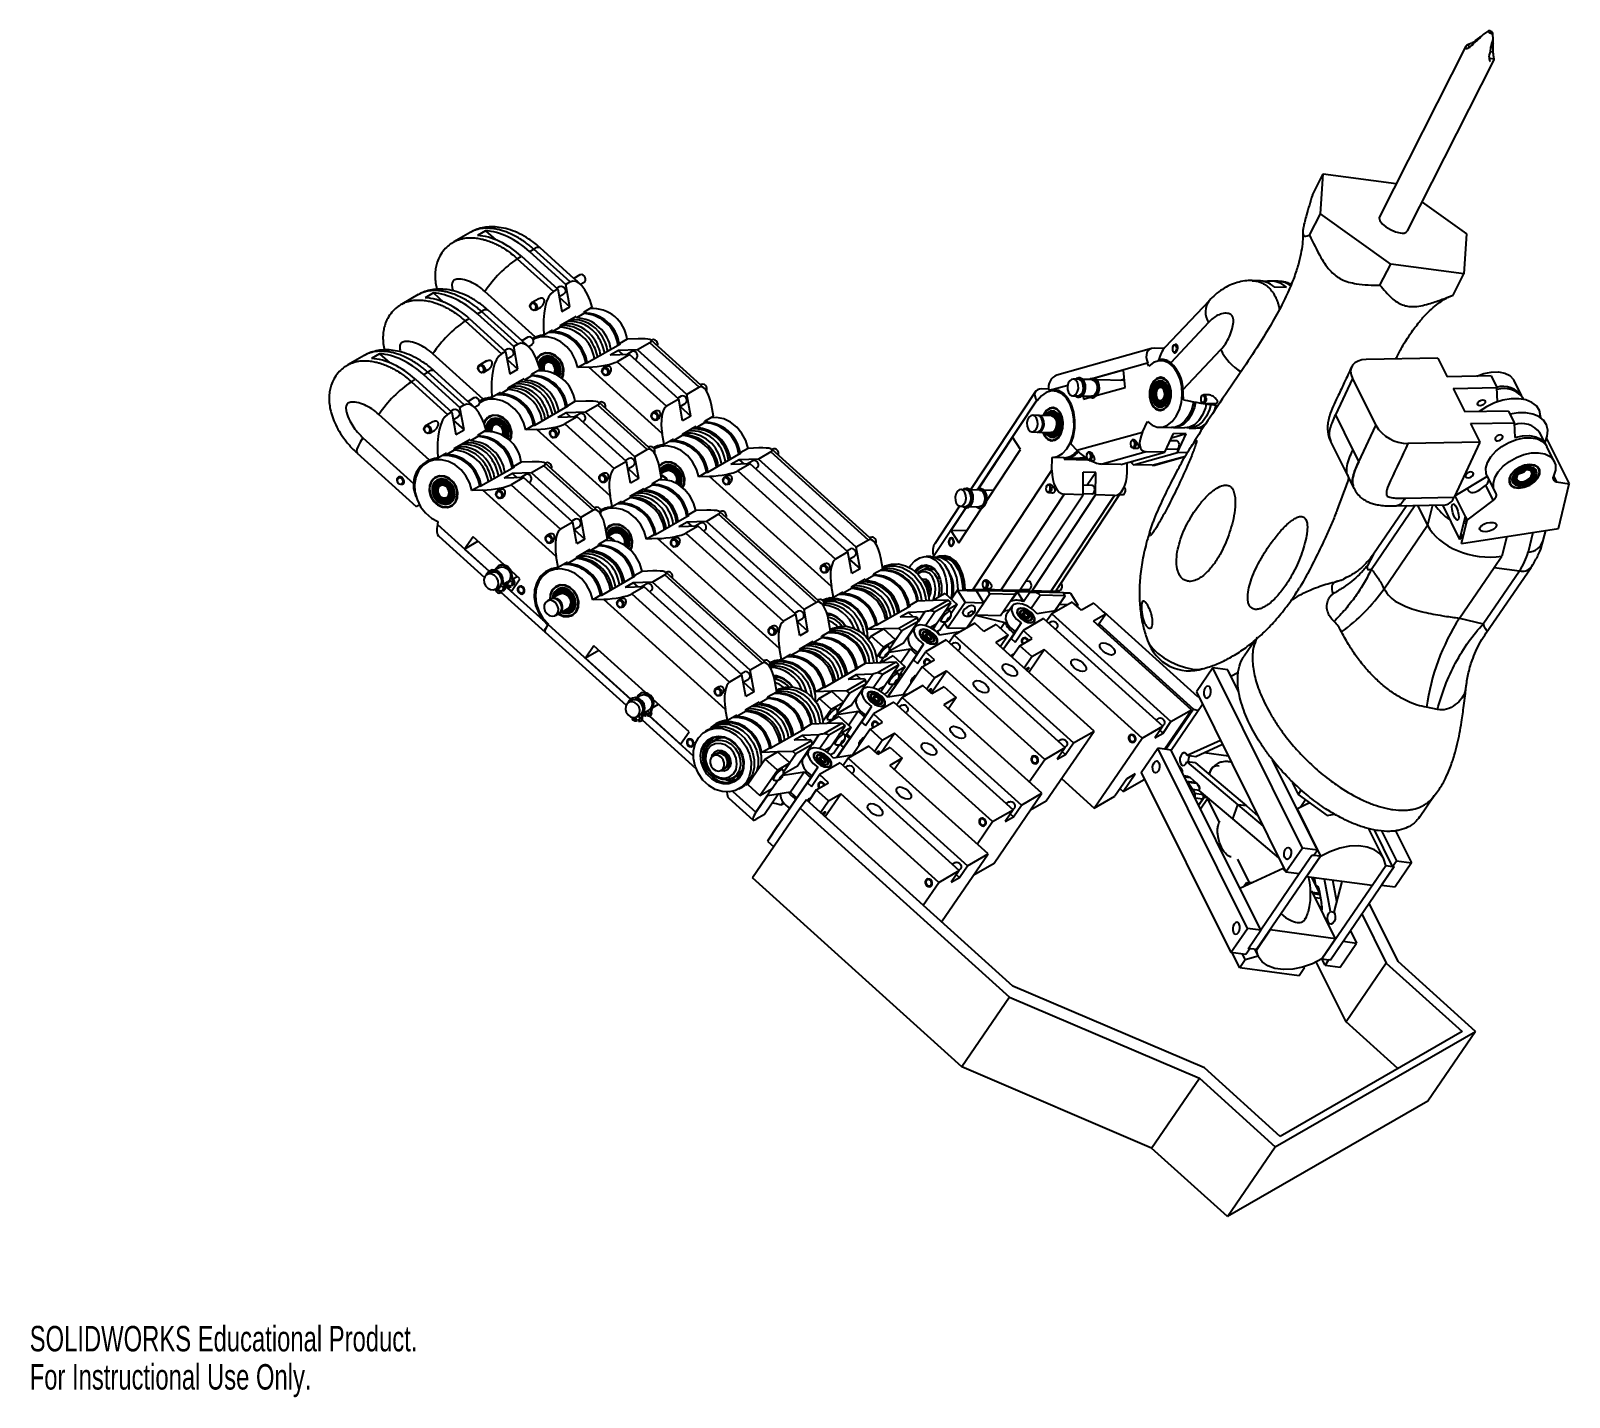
# Model space of a CAD drawing. Header units: inches. Extents: x 0 to 34.7, y 0 to 30.8.
import ezdxf

# ---------------------------------------------------------------- set-up
doc = ezdxf.new("R2010")
doc.units = ezdxf.units.IN
doc.header["$MEASUREMENT"] = 0
doc.styles.add('SLDTEXTSTYLE0', font='TXT', dxfattribs={"width": 0.7})

msp = doc.modelspace()

# ---------------------------------------------------------------- texts
at = {"color": 7, "linetype": 'Continuous', "char_height": 0.57281, "attachment_point": 1, "style": 'SLDTEXTSTYLE0'}
for s, insert in [('SOLIDWORKS Educational Product.', (0, 1.598)), ('For Instructional Use Only.', (0, 0.738))]:
    msp.add_mtext(s, dxfattribs=dict(at, insert=insert))

# ---------------------------------------------------------------- linework, layer by layer
at = {"color": 8, "linetype": 'Continuous', "lineweight": 25}
for p, q in [((32.536, 30.512), (32.549, 30.495)), ((32.667, 30.603), (32.679, 30.627)), ((32.418, 30.395), (32.383, 30.441)), ((32.89, 30.288), (32.958, 30.278)), ((32.956, 30.474), (32.904, 30.371)), ((25.176, 23.273), (23.948, 22.93)), ((23.861, 22.906), (23.852, 22.903)), ((23.375, 22.77), (23.048, 22.679)), ((22.679, 22.436), (21.354, 20.435)), ((26.738, 22.323), (26.707, 22.233)), ((25.278, 20.972), (26.028, 21.181)), ((34.317, 20.735), (34.383, 20.602)), ((21.078, 20.017), (20.353, 18.922)), ((30.215, 18.637), (31.195, 20.069)), ((31.588, 20.076), (31.478, 19.623)), ((9.181, 19.637), (10.345, 18.586)), ((33.851, 19.462), (33.743, 19.018)), ((33.262, 19.371), (33.154, 18.927)), ((30.264, 18.969), (30.127, 18.72)), ((10.81, 18.361), (10.82, 18.367)), ((29.4, 18.346), (29.471, 18.368)), ((10.607, 18.245), (10.617, 18.25)), ((10.706, 18.261), (10.718, 18.249)), ((10.756, 18.215), (11.563, 17.487)), ((22.924, 18.123), (22.924, 18.109)), ((29.4, 18.346), (29.413, 18.35)), ((11.673, 17.387), (13.533, 15.708)), ((20.435, 17.23), (20.472, 17.171)), ((13.857, 15.415), (13.913, 15.364)), ((13.949, 15.332), (14.944, 14.434)), ((15.832, 13.631), (16.353, 13.161)), ((26.418, 13.457), (26.242, 13.481)), ((28.965, 11.493), (29.012, 11.487)), ((28.906, 11.335), (29.056, 11.314))]:
    msp.add_line(p, q, dxfattribs=at)
at = {"color": 7, "linetype": 'Continuous', "lineweight": 25}
for p, q in [((32.853, 30.752), (32.733, 30.673)), ((32.955, 30.534), (32.946, 30.705)), ((32.338, 30.405), (30.396, 26.569)), ((31.028, 26.249), (32.97, 30.084)), ((32.977, 30.112), (32.865, 30.128)), ((28.886, 27.057), (29.129, 27.537)), ((29.066, 26.632), (29.129, 27.537)), ((29.129, 27.537), (30.773, 27.314)), ((31.357, 26.899), (32.357, 26.186)), ((28.824, 26.153), (29.066, 26.632)), ((30.649, 25.504), (29.066, 26.632)), ((9.921, 26.216), (9.551, 26.003)), ((10.267, 26.254), (10.082, 26.147)), ((10.267, 26.254), (10.495, 26.048)), ((32.357, 26.186), (32.295, 25.281)), ((10.981, 25.624), (11.074, 25.677)), ((11.074, 25.677), (11.89, 24.94)), ((11.259, 25.784), (11.351, 25.837)), ((11.259, 25.784), (12.075, 25.046)), ((12.168, 25.1), (11.351, 25.837)), ((12.264, 25.174), (11.494, 25.869)), ((10.981, 25.624), (11.798, 24.887)), ((30.406, 25.025), (30.649, 25.504)), ((32.295, 25.281), (30.649, 25.504)), ((11.938, 24.996), (11.871, 24.957)), ((12.168, 25.1), (12.075, 25.046)), ((12.167, 24.538), (12.075, 25.046)), ((12.392, 25.257), (12.257, 25.18)), ((12.397, 25.053), (12.357, 25.089)), ((12.403, 25.048), (12.485, 25.095)), ((27.668, 25.127), (27.526, 25.131)), ((28.092, 25.116), (27.95, 25.12)), ((28.022, 24.989), (28.305, 24.982)), ((32.052, 24.802), (32.295, 25.281)), ((8.748, 24.814), (8.378, 24.601)), ((9.094, 24.852), (8.909, 24.745)), ((9.094, 24.852), (9.322, 24.646)), ((11.388, 23.86), (10.251, 24.886)), ((11.463, 24.723), (11.3, 24.629)), ((11.89, 24.94), (11.798, 24.887)), ((11.89, 24.94), (11.982, 24.432)), ((11.921, 24.77), (12.032, 24.834)), ((11.923, 24.759), (12.167, 24.538)), ((12.053, 24.854), (12.032, 24.834)), ((26.565, 24.686), (25.566, 23.621)), ((9.807, 24.222), (9.9, 24.275)), ((9.9, 24.275), (10.716, 23.538)), ((10.085, 24.381), (10.178, 24.435)), ((10.085, 24.381), (10.901, 23.644)), ((10.994, 23.697), (10.178, 24.435)), ((11.09, 23.771), (10.321, 24.466)), ((11.394, 24.467), (11.501, 24.528)), ((12.309, 24.322), (11.939, 24.11)), ((11.982, 24.432), (12.167, 24.538)), ((12.309, 24.322), (12.314, 24.294)), ((12.476, 24.387), (12.314, 24.294)), ((12.669, 24.529), (12.471, 24.416)), ((12.476, 24.387), (12.471, 24.416)), ((9.807, 24.222), (10.624, 23.484)), ((11.777, 24.016), (11.579, 23.903)), ((11.777, 24.016), (11.782, 23.988)), ((11.944, 24.081), (11.782, 23.988)), ((11.939, 24.11), (11.944, 24.081)), ((26.546, 24.188), (25.695, 23.28)), ((10.765, 23.594), (10.697, 23.555)), ((10.994, 23.697), (10.901, 23.644)), ((10.994, 23.136), (10.901, 23.644)), ((11.218, 23.855), (11.083, 23.778)), ((11.224, 23.651), (11.184, 23.687)), ((11.23, 23.645), (11.312, 23.693)), ((11.388, 23.86), (11.316, 23.825)), ((11.486, 23.888), (11.337, 23.803)), ((12.547, 23.276), (13.302, 23.71)), ((13.69, 23.571), (13.256, 23.555)), ((13.454, 23.812), (13.276, 23.709)), ((13.276, 23.709), (13.302, 23.71)), ((13.701, 23.821), (13.454, 23.812)), ((13.968, 23.731), (13.69, 23.571)), ((14.8, 22.569), (13.69, 23.571)), ((15.078, 22.728), (13.968, 23.731)), ((15.193, 22.705), (13.996, 23.786)), ((14.014, 23.793), (13.998, 23.784)), ((25.26, 23.599), (23.131, 23.005)), ((25.547, 23.6), (25.319, 23.606)), ((25.737, 23.563), (25.741, 23.554)), ((25.743, 23.646), (25.739, 23.637)), ((25.82, 23.691), (25.798, 23.692)), ((25.971, 22.669), (26.823, 23.577)), ((7.535, 23.447), (7.165, 23.234)), ((7.881, 23.485), (7.696, 23.378)), ((7.881, 23.485), (8.109, 23.279)), ((10.214, 22.458), (9.078, 23.484)), ((10.29, 23.321), (10.126, 23.227)), ((10.716, 23.538), (10.624, 23.484)), ((10.716, 23.538), (10.809, 23.029)), ((10.747, 23.368), (10.858, 23.432)), ((10.749, 23.357), (10.994, 23.136)), ((10.88, 23.452), (10.858, 23.432)), ((11.432, 23.395), (11.412, 23.361)), ((11.489, 23.29), (11.495, 23.282)), ((11.583, 23.401), (11.573, 23.384)), ((11.575, 23.422), (11.582, 23.404)), ((11.613, 23.397), (11.575, 23.375)), ((11.582, 23.404), (11.595, 23.387)), ((11.704, 23.421), (11.705, 23.434)), ((11.723, 23.43), (11.727, 23.421)), ((12.521, 23.275), (12.344, 23.173)), ((12.521, 23.275), (12.547, 23.276)), ((13.256, 23.555), (13.071, 23.449)), ((13.505, 23.465), (13.071, 23.449)), ((13.505, 23.465), (13.227, 23.305)), ((13.227, 23.305), (14.338, 22.302)), ((13.256, 23.555), (13.362, 23.459)), ((13.56, 23.532), (13.44, 23.462)), ((14.615, 22.462), (13.505, 23.465)), ((13.628, 23.354), (13.654, 23.369)), ((25.203, 23.208), (25.176, 23.273)), ((25.422, 23.337), (25.597, 23.332)), ((25.611, 23.325), (25.481, 23.328)), ((31.714, 23.384), (30.096, 23.355)), ((31.714, 23.384), (31.923, 22.965)), ((8.595, 22.855), (8.687, 22.908)), ((8.687, 22.908), (9.504, 22.171)), ((8.872, 23.015), (8.965, 23.068)), ((8.872, 23.015), (9.689, 22.277)), ((9.781, 22.331), (8.965, 23.068)), ((9.877, 22.405), (9.108, 23.1)), ((10.22, 23.064), (10.328, 23.126)), ((11.135, 22.92), (10.765, 22.707)), ((10.809, 23.029), (10.994, 23.136)), ((11.135, 22.92), (11.141, 22.891)), ((11.302, 22.985), (11.141, 22.891)), ((11.495, 23.127), (11.297, 23.013)), ((11.302, 22.985), (11.297, 23.013)), ((11.487, 23.121), (11.492, 23.103)), ((11.947, 22.995), (11.934, 23.003)), ((11.945, 23.022), (11.953, 23.01)), ((12.59, 23.182), (12.344, 23.173)), ((14.245, 21.688), (12.59, 23.182)), ((12.954, 23.183), (12.922, 23.164)), ((13.016, 23.002), (13.04, 23.016)), ((13.026, 23.008), (13.036, 23.015)), ((23.612, 22.91), (23.499, 22.913)), ((23.643, 22.938), (23.62, 22.939)), ((23.922, 22.902), (23.714, 22.907)), ((23.953, 22.93), (23.93, 22.931)), ((24.63, 23.116), (23.962, 22.93)), ((24.648, 22.883), (24.024, 22.899)), ((24.652, 22.909), (24.566, 22.885)), ((24.672, 22.727), (24.63, 23.116)), ((24.648, 22.883), (24.655, 22.882)), ((29.786, 22.929), (29.403, 22.108)), ((29.786, 22.929), (30.312, 21.872)), ((32.908, 22.983), (31.923, 22.965)), ((32.908, 22.983), (33.038, 22.722)), ((33.595, 22.542), (33.426, 22.88)), ((8.595, 22.855), (9.411, 22.118)), ((10.603, 22.614), (10.406, 22.5)), ((10.603, 22.614), (10.608, 22.585)), ((10.77, 22.679), (10.608, 22.585)), ((10.765, 22.707), (10.77, 22.679)), ((14.671, 22.529), (14.592, 22.483)), ((15.078, 22.728), (14.8, 22.569)), ((14.889, 22.081), (14.8, 22.569)), ((15.124, 22.79), (15.109, 22.781)), ((22.649, 22.636), (21.183, 20.421)), ((22.947, 22.688), (22.79, 22.692)), ((23.048, 22.679), (22.948, 22.666)), ((22.948, 22.666), (23.15, 22.661)), ((23.189, 22.645), (23.049, 22.649)), ((23.489, 22.538), (23.602, 22.535)), ((23.706, 22.532), (23.912, 22.527)), ((23.723, 22.532), (23.73, 22.464)), ((24.04, 22.551), (24.672, 22.727)), ((25.262, 22.768), (25.26, 22.761)), ((25.385, 22.672), (25.378, 22.654)), ((25.527, 22.837), (25.468, 22.839)), ((25.562, 22.831), (25.527, 22.837)), ((25.582, 22.822), (25.562, 22.831)), ((26.557, 22.557), (26.435, 22.56)), ((32.053, 22.704), (33.038, 22.722)), ((32.053, 22.704), (32.316, 22.174)), ((33.053, 22.402), (33.038, 22.722)), ((9.552, 22.227), (9.484, 22.188)), ((9.781, 22.331), (9.689, 22.277)), ((9.781, 21.769), (9.689, 22.277)), ((10.005, 22.488), (9.871, 22.411)), ((10.011, 22.284), (9.971, 22.32)), ((10.017, 22.279), (10.099, 22.326)), ((10.312, 22.486), (10.157, 22.397)), ((11.373, 21.874), (12.128, 22.308)), ((12.28, 22.409), (12.103, 22.307)), ((12.103, 22.307), (12.128, 22.308)), ((12.527, 22.418), (12.28, 22.409)), ((12.794, 22.329), (12.516, 22.169)), ((13.904, 21.326), (12.794, 22.329)), ((14.019, 21.303), (12.822, 22.384)), ((12.84, 22.39), (12.825, 22.381)), ((14.076, 22.187), (14.033, 22.162)), ((14.615, 22.462), (14.338, 22.302)), ((14.704, 21.974), (14.615, 22.462)), ((14.645, 22.298), (14.764, 22.367)), ((14.647, 22.299), (14.889, 22.081)), ((15.401, 22.078), (15.355, 22.326)), ((22.686, 22.425), (22.679, 22.436)), ((23.609, 22.503), (23.632, 22.503)), ((23.73, 22.464), (23.878, 22.505)), ((23.919, 22.495), (23.941, 22.495)), ((25.25, 22.406), (25.253, 22.399)), ((25.374, 22.507), (25.38, 22.488)), ((25.404, 22.331), (25.404, 22.328)), ((25.455, 22.318), (25.513, 22.316)), ((26.375, 22.431), (26.378, 22.421)), ((26.38, 22.514), (26.377, 22.505)), ((26.43, 22.372), (26.684, 22.366)), ((33.301, 22.192), (32.316, 22.174)), ((33.301, 22.192), (33.431, 21.93)), ((33.636, 22.459), (33.617, 22.496)), ((9.002, 21.091), (7.865, 22.117)), ((9.077, 21.954), (8.914, 21.86)), ((9.504, 22.171), (9.411, 22.118)), ((9.504, 22.171), (9.596, 21.663)), ((9.534, 22.001), (9.646, 22.065)), ((9.536, 21.99), (9.781, 21.769)), ((9.667, 22.085), (9.646, 22.065)), ((10.259, 21.993), (10.226, 21.929)), ((10.316, 21.888), (10.322, 21.88)), ((10.41, 21.999), (10.4, 21.982)), ((10.44, 21.995), (10.401, 21.973)), ((10.402, 22.019), (10.408, 22.002)), ((10.408, 22.002), (10.422, 21.985)), ((10.53, 22.019), (10.532, 22.032)), ((10.55, 22.028), (10.554, 22.019)), ((11.348, 21.873), (11.17, 21.771)), ((11.348, 21.873), (11.373, 21.874)), ((12.082, 22.153), (11.897, 22.046)), ((12.331, 22.063), (11.897, 22.046)), ((12.331, 22.063), (12.054, 21.903)), ((12.054, 21.903), (13.164, 20.9)), ((12.516, 22.169), (12.082, 22.153)), ((12.082, 22.153), (12.188, 22.057)), ((12.387, 22.13), (12.266, 22.06)), ((13.442, 21.06), (12.331, 22.063)), ((12.454, 21.952), (12.48, 21.967)), ((13.627, 21.166), (12.516, 22.169)), ((14.126, 21.999), (14.136, 22.005)), ((15.001, 21.848), (14.69, 21.669)), ((14.889, 22.081), (14.704, 21.974)), ((15.001, 21.848), (15.006, 21.819)), ((15.199, 21.93), (15.006, 21.819)), ((15.401, 22.078), (15.193, 21.959)), ((15.199, 21.93), (15.193, 21.959)), ((22.697, 22.095), (22.584, 22.098)), ((23.007, 22.087), (22.724, 22.095)), ((23.044, 22.086), (23.034, 22.087)), ((23.095, 22.158), (23.036, 22.16)), ((25.061, 21.722), (25.173, 21.961)), ((25.442, 21.828), (25.713, 21.821)), ((29.403, 22.108), (29.798, 21.315)), ((29.929, 21.051), (30.312, 21.872)), ((32.447, 21.913), (33.431, 21.93)), ((32.447, 21.913), (32.655, 21.494)), ((33.431, 21.93), (33.447, 21.596)), ((7.505, 21.592), (8.642, 20.566)), ((9.007, 21.698), (9.115, 21.759)), ((9.922, 21.553), (9.552, 21.34)), ((9.596, 21.663), (9.781, 21.769)), ((9.922, 21.553), (9.928, 21.525)), ((10.09, 21.618), (9.928, 21.525)), ((10.282, 21.76), (10.084, 21.647)), ((10.09, 21.618), (10.084, 21.647)), ((10.774, 21.593), (10.76, 21.601)), ((10.772, 21.619), (10.779, 21.608)), ((11.417, 21.78), (11.17, 21.771)), ((13.072, 20.285), (11.417, 21.78)), ((11.781, 21.781), (11.749, 21.762)), ((11.842, 21.6), (11.866, 21.613)), ((11.852, 21.606), (11.863, 21.612)), ((14.29, 21.439), (14.245, 21.688)), ((14.498, 21.558), (14.29, 21.439)), ((14.498, 21.558), (14.503, 21.53)), ((14.695, 21.64), (14.503, 21.53)), ((14.69, 21.669), (14.695, 21.64)), ((22.135, 21.607), (21.36, 20.437)), ((22.316, 21.329), (22.135, 21.607)), ((22.574, 21.724), (22.687, 21.721)), ((22.714, 21.72), (22.997, 21.712)), ((22.969, 21.653), (22.973, 21.651)), ((23.022, 21.639), (23.081, 21.637)), ((23.024, 21.712), (23.035, 21.712)), ((23.582, 21.31), (25.061, 21.722)), ((24.801, 21.503), (24.797, 21.493)), ((24.856, 21.549), (24.872, 21.545)), ((25.564, 21.267), (25.76, 21.686)), ((25.831, 21.523), (25.685, 21.527)), ((26.043, 21.679), (25.714, 21.587)), ((25.76, 21.82), (26.007, 21.814)), ((26.043, 21.679), (25.76, 21.686)), ((25.847, 21.26), (26.043, 21.679)), ((26.072, 21.815), (26.06, 21.817)), ((26.114, 21.811), (26.223, 21.808)), ((26.357, 21.805), (26.417, 21.803)), ((29.295, 21.509), (29.69, 20.715)), ((32.655, 21.494), (31.037, 21.464)), ((32.655, 21.494), (32.077, 20.255)), ((34.141, 21.443), (34.011, 21.705)), ((34.16, 21.576), (34.669, 20.553)), ((7.373, 21.248), (8.704, 20.047)), ((9.39, 21.247), (9.193, 21.134)), ((9.39, 21.247), (9.396, 21.219)), ((9.558, 21.312), (9.396, 21.219)), ((9.552, 21.34), (9.558, 21.312)), ((13.904, 21.326), (13.627, 21.166)), ((13.715, 20.678), (13.627, 21.166)), ((13.951, 21.388), (13.935, 21.379)), ((14.205, 21.429), (14.063, 21.348)), ((14.148, 21.415), (14.107, 21.373)), ((15.269, 20.818), (16.023, 21.253)), ((16.176, 21.354), (15.998, 21.252)), ((15.998, 21.252), (16.023, 21.253)), ((16.422, 21.363), (16.176, 21.354)), ((16.689, 21.273), (16.412, 21.114)), ((18.888, 19.288), (16.689, 21.273)), ((19.003, 19.264), (16.717, 21.328)), ((16.735, 21.335), (16.72, 21.326)), ((21.556, 20.181), (22.316, 21.329)), ((23.019, 20.86), (23.022, 21.149)), ((23.293, 21.142), (23.022, 21.149)), ((23.293, 21.142), (23.293, 21.112)), ((23.326, 21.141), (23.62, 21.134)), ((23.444, 21.457), (23.582, 21.31)), ((23.803, 21.143), (23.806, 21.133)), ((23.809, 21.225), (23.805, 21.216)), ((23.863, 21.272), (23.88, 21.268)), ((25.14, 21.278), (24.148, 21.001)), ((24.572, 20.99), (25.564, 21.267)), ((24.795, 21.42), (24.799, 21.41)), ((24.851, 21.361), (24.944, 21.359)), ((24.854, 20.983), (25.847, 21.26)), ((25.564, 21.267), (25.14, 21.278)), ((25.334, 20.978), (26.021, 21.17)), ((25.599, 21.342), (25.826, 21.336)), ((26.07, 21.254), (25.847, 21.26)), ((29.798, 21.315), (29.928, 21.053)), ((34.332, 21.059), (34.164, 21.398)), ((9.099, 21.119), (8.944, 21.03)), ((10.16, 20.507), (10.915, 20.941)), ((11.304, 20.802), (10.87, 20.786)), ((11.068, 21.042), (10.89, 20.94)), ((10.89, 20.94), (10.915, 20.941)), ((11.314, 21.052), (11.068, 21.042)), ((11.581, 20.962), (11.304, 20.802)), ((12.414, 19.8), (11.304, 20.802)), ((12.691, 19.959), (11.581, 20.962)), ((12.806, 19.936), (11.609, 21.017)), ((11.627, 21.024), (11.612, 21.015)), ((13.442, 21.06), (13.164, 20.9)), ((13.497, 21.127), (13.418, 21.081)), ((13.53, 20.572), (13.442, 21.06)), ((13.472, 20.896), (13.591, 20.964)), ((13.474, 20.897), (13.715, 20.678)), ((14.227, 20.676), (14.182, 20.924)), ((14.315, 20.844), (14.208, 20.782)), ((14.335, 20.94), (14.296, 20.917)), ((14.34, 20.858), (14.333, 20.854)), ((14.505, 20.949), (14.475, 20.958)), ((14.48, 20.957), (14.482, 20.96)), ((15.243, 20.817), (15.065, 20.715)), ((15.243, 20.817), (15.269, 20.818)), ((15.978, 21.098), (15.793, 20.991)), ((16.226, 21.007), (15.793, 20.991)), ((16.226, 21.007), (15.949, 20.848)), ((15.949, 20.848), (18.148, 18.862)), ((16.412, 21.114), (15.978, 21.098)), ((15.978, 21.098), (16.084, 21.002)), ((16.282, 21.074), (16.161, 21.005)), ((18.426, 19.022), (16.226, 21.007)), ((16.349, 20.896), (16.376, 20.912)), ((18.611, 19.128), (16.412, 21.114)), ((21.237, 18.168), (23.019, 20.86)), ((23.293, 21.112), (23.827, 21.098)), ((23.681, 21.132), (23.791, 21.129)), ((23.72, 20.311), (23.725, 20.82)), ((24.008, 20.813), (23.725, 20.82)), ((23.806, 21.129), (23.791, 21.129)), ((24.008, 20.813), (23.815, 20.522)), ((23.859, 21.084), (23.952, 21.082)), ((24.003, 20.304), (24.008, 20.813)), ((24.572, 20.99), (24.148, 21.001)), ((24.715, 20.816), (24.717, 21.031)), ((24.79, 21.051), (24.854, 20.983)), ((24.819, 21.059), (24.834, 21.059)), ((25.278, 20.972), (24.854, 20.983)), ((29.928, 21.053), (29.929, 21.051)), ((33.894, 20.841), (33.866, 20.897)), ((33.904, 20.802), (33.915, 20.85)), ((33.915, 20.85), (33.913, 20.886)), ((34.006, 20.822), (33.994, 20.897)), ((8.401, 20.546), (8.413, 20.553)), ((9.103, 20.521), (9.109, 20.513)), ((9.197, 20.632), (9.187, 20.615)), ((9.227, 20.628), (9.188, 20.606)), ((9.189, 20.652), (9.195, 20.635)), ((9.195, 20.635), (9.209, 20.618)), ((9.317, 20.652), (9.319, 20.665)), ((9.337, 20.661), (9.341, 20.652)), ((10.135, 20.506), (9.957, 20.404)), ((10.135, 20.506), (10.16, 20.507)), ((10.87, 20.786), (10.685, 20.68)), ((11.118, 20.696), (10.685, 20.68)), ((11.118, 20.696), (10.841, 20.536)), ((10.841, 20.536), (11.951, 19.533)), ((10.87, 20.786), (10.976, 20.69)), ((11.174, 20.763), (11.053, 20.693)), ((12.229, 19.693), (11.118, 20.696)), ((11.241, 20.585), (11.268, 20.6)), ((12.902, 20.784), (12.859, 20.76)), ((12.952, 20.597), (12.963, 20.603)), ((13.827, 20.446), (13.516, 20.267)), ((13.715, 20.678), (13.53, 20.572)), ((13.827, 20.446), (13.832, 20.417)), ((14.025, 20.528), (13.832, 20.417)), ((14.227, 20.676), (14.02, 20.556)), ((14.025, 20.528), (14.02, 20.556)), ((14.228, 20.647), (14.208, 20.665)), ((14.685, 20.596), (14.68, 20.596)), ((15.312, 20.724), (15.065, 20.715)), ((18.055, 18.247), (15.312, 20.724)), ((15.676, 20.726), (15.644, 20.707)), ((15.737, 20.544), (15.761, 20.558)), ((15.747, 20.551), (15.758, 20.557)), ((21.112, 20.452), (21.09, 20.453)), ((21.422, 20.444), (21.399, 20.444)), ((22.896, 20.497), (22.893, 20.489)), ((22.957, 20.544), (22.951, 20.544)), ((23.927, 20.519), (23.722, 20.524)), ((24.675, 20.442), (24.672, 20.452)), ((29.69, 20.715), (29.82, 20.454)), ((29.828, 20.451), (29.823, 20.466)), ((32.824, 20.722), (32.089, 20.281)), ((32.374, 20.452), (32.397, 20.406)), ((32.666, 20.43), (32.784, 20.521)), ((32.784, 20.521), (32.953, 20.182)), ((32.821, 20.73), (32.989, 20.391)), ((33.381, 20.643), (33.382, 20.619)), ((33.389, 20.704), (33.4, 20.664)), ((33.4, 20.664), (33.427, 20.609)), ((33.526, 20.47), (33.536, 20.47)), ((33.94, 20.671), (33.946, 20.679)), ((34.383, 20.602), (34.669, 20.553)), ((34.426, 19.551), (34.669, 20.553)), ((9.314, 20.134), (9.317, 20.127)), ((9.442, 20.149), (9.461, 20.148)), ((9.448, 20.154), (9.487, 20.176)), ((9.458, 20.16), (9.464, 20.142)), ((9.464, 20.142), (9.476, 20.126)), ((9.561, 20.226), (9.548, 20.234)), ((9.559, 20.252), (9.566, 20.241)), ((10.204, 20.413), (9.957, 20.404)), ((11.859, 18.919), (10.204, 20.413)), ((10.568, 20.414), (10.536, 20.395)), ((10.629, 20.233), (10.653, 20.247)), ((10.639, 20.239), (10.65, 20.246)), ((13.117, 20.037), (13.072, 20.285)), ((13.324, 20.156), (13.117, 20.037)), ((13.324, 20.156), (13.329, 20.127)), ((13.522, 20.238), (13.329, 20.127)), ((13.516, 20.267), (13.522, 20.238)), ((21.081, 20.423), (20.968, 20.426)), ((21.391, 20.415), (21.183, 20.42)), ((21.705, 20.407), (21.493, 20.412)), ((23.296, 20.322), (21.868, 18.164)), ((22.292, 18.153), (23.72, 20.311)), ((22.575, 18.146), (24.003, 20.304)), ((22.891, 20.415), (22.894, 20.406)), ((22.946, 20.357), (23.021, 20.355)), ((22.999, 18.135), (24.427, 20.293)), ((23.158, 18.218), (24.55, 20.322)), ((23.72, 20.311), (23.296, 20.322)), ((23.721, 20.337), (23.922, 20.331)), ((24.427, 20.293), (24.003, 20.304)), ((24.546, 20.315), (24.614, 20.313)), ((24.586, 20.376), (24.609, 20.411)), ((24.669, 20.359), (24.673, 20.369)), ((30.976, 20.235), (32.077, 20.255)), ((32.096, 20.285), (32.327, 19.82)), ((32.37, 19.735), (32.953, 20.182)), ((12.284, 19.76), (12.205, 19.714)), ((12.691, 19.959), (12.414, 19.8)), ((12.503, 19.312), (12.414, 19.8)), ((12.738, 20.021), (12.722, 20.012)), ((13.031, 20.027), (12.879, 19.939)), ((12.974, 20.013), (12.933, 19.971)), ((14.095, 19.416), (14.85, 19.85)), ((15.002, 19.952), (14.824, 19.85)), ((14.824, 19.85), (14.85, 19.85)), ((15.249, 19.961), (15.002, 19.952)), ((15.515, 19.871), (15.238, 19.711)), ((17.715, 17.885), (15.515, 19.871)), ((17.829, 17.862), (15.544, 19.926)), ((15.562, 19.933), (15.546, 19.924)), ((20.94, 20.054), (20.38, 19.207)), ((21.082, 20.017), (20.743, 19.505)), ((20.925, 19.227), (21.445, 20.014)), ((20.958, 20.051), (21.071, 20.048)), ((21.078, 20.017), (21.101, 20.016)), ((21.175, 20.046), (21.381, 20.04)), ((21.388, 20.009), (21.411, 20.008)), ((31.009, 20.065), (30.26, 18.972)), ((30.778, 20.061), (31.88, 20.081)), ((31.256, 20.07), (31.478, 19.623)), ((31.813, 20.08), (32.201, 19.3)), ((32.327, 19.82), (32.201, 19.3)), ((32.327, 19.82), (32.37, 19.735)), ((9.194, 19.707), (9.181, 19.637)), ((11.689, 19.418), (11.646, 19.393)), ((12.229, 19.693), (11.951, 19.533)), ((12.318, 19.205), (12.229, 19.693)), ((12.259, 19.529), (12.378, 19.598)), ((12.261, 19.53), (12.503, 19.312)), ((13.014, 19.309), (12.969, 19.557)), ((12.98, 19.535), (12.975, 19.526)), ((13.141, 19.442), (13.004, 19.363)), ((13.161, 19.537), (13.123, 19.515)), ((13.166, 19.456), (13.159, 19.452)), ((13.331, 19.547), (13.301, 19.556)), ((13.306, 19.555), (13.309, 19.558)), ((14.069, 19.415), (13.892, 19.313)), ((14.069, 19.415), (14.095, 19.416)), ((14.804, 19.695), (14.619, 19.589)), ((15.053, 19.605), (14.619, 19.589)), ((15.053, 19.605), (14.775, 19.445)), ((14.775, 19.445), (16.974, 17.46)), ((15.238, 19.711), (14.804, 19.695)), ((14.804, 19.695), (14.91, 19.6)), ((15.108, 19.672), (14.988, 19.603)), ((17.252, 17.619), (15.053, 19.605)), ((15.176, 19.494), (15.202, 19.509)), ((17.437, 17.726), (15.238, 19.711)), ((20.743, 19.505), (20.925, 19.227)), ((21.102, 19.496), (20.743, 19.505)), ((30.499, 18.194), (31.478, 19.623)), ((32.201, 19.3), (32.297, 19.437)), ((32.243, 19.214), (32.37, 19.735)), ((32.243, 19.214), (34.426, 19.551)), ((34.086, 19.277), (34.142, 19.507)), ((9.21, 19.379), (10.242, 18.447)), ((9.985, 19.365), (9.795, 19.088)), ((10.098, 19.263), (9.795, 19.088)), ((9.795, 19.088), (10.348, 18.589)), ((10.688, 18.73), (9.985, 19.365)), ((11.74, 19.23), (11.75, 19.236)), ((12.614, 19.079), (12.304, 18.9)), ((12.503, 19.312), (12.318, 19.205)), ((12.614, 19.079), (12.62, 19.05)), ((12.812, 19.161), (12.62, 19.05)), ((13.014, 19.309), (12.807, 19.19)), ((12.812, 19.161), (12.807, 19.19)), ((13.512, 19.194), (13.506, 19.194)), ((14.138, 19.322), (13.892, 19.313)), ((16.882, 16.845), (14.138, 19.322)), ((14.502, 19.323), (14.47, 19.305)), ((14.564, 19.142), (14.587, 19.156)), ((14.574, 19.148), (14.584, 19.155)), ((18.481, 19.088), (18.402, 19.043)), ((18.888, 19.288), (18.611, 19.128)), ((18.699, 18.64), (18.611, 19.128)), ((18.934, 19.349), (18.919, 19.34)), ((20.71, 19.209), (20.713, 19.2)), ((20.716, 19.292), (20.712, 19.283)), ((10.569, 18.716), (10.554, 18.707)), ((10.684, 18.734), (10.681, 18.732)), ((11.904, 18.67), (11.859, 18.919)), ((12.111, 18.789), (11.904, 18.67)), ((12.111, 18.789), (12.116, 18.761)), ((12.309, 18.871), (12.116, 18.761)), ((12.304, 18.9), (12.309, 18.871)), ((17.876, 18.741), (17.843, 18.721)), ((18.426, 19.022), (18.148, 18.862)), ((18.514, 18.534), (18.426, 19.022)), ((18.455, 18.857), (18.575, 18.926)), ((18.457, 18.859), (18.699, 18.64)), ((19.211, 18.637), (19.166, 18.886)), ((20.295, 18.917), (20.185, 18.92)), ((20.353, 18.922), (20.357, 18.909)), ((20.538, 18.91), (20.428, 18.913)), ((20.714, 18.906), (20.573, 18.909)), ((32.981, 18.673), (33.154, 18.927)), ((10.373, 18.554), (10.299, 18.512)), ((10.366, 18.599), (10.351, 18.59)), ((10.576, 18.671), (10.478, 18.615)), ((10.785, 18.363), (10.796, 18.349)), ((10.811, 18.357), (10.823, 18.368)), ((11.038, 18.414), (10.847, 18.586)), ((10.848, 18.137), (11.038, 18.414)), ((10.851, 18.458), (10.865, 18.467)), ((10.878, 18.419), (10.863, 18.411)), ((10.894, 18.368), (10.863, 18.411)), ((10.909, 18.377), (10.878, 18.419)), ((10.882, 18.415), (10.977, 18.469)), ((10.894, 18.368), (10.909, 18.377)), ((11.818, 18.66), (11.666, 18.573)), ((11.761, 18.646), (11.72, 18.604)), ((12.882, 18.049), (13.637, 18.484)), ((13.789, 18.585), (13.611, 18.483)), ((13.611, 18.483), (13.637, 18.484)), ((14.036, 18.594), (13.789, 18.585)), ((14.303, 18.504), (14.025, 18.345)), ((16.502, 16.519), (14.303, 18.504)), ((16.617, 16.495), (14.331, 18.559)), ((14.349, 18.566), (14.333, 18.557)), ((17.936, 18.559), (17.96, 18.572)), ((17.947, 18.565), (17.957, 18.571)), ((18.811, 18.407), (18.5, 18.228)), ((18.699, 18.64), (18.514, 18.534)), ((18.811, 18.407), (18.816, 18.379)), ((19.009, 18.489), (18.816, 18.379)), ((19.211, 18.637), (19.004, 18.518)), ((19.009, 18.489), (19.004, 18.518)), ((19.227, 18.686), (19.204, 18.673)), ((20.024, 18.633), (19.959, 18.563)), ((20.322, 18.635), (20.187, 18.638)), ((21.528, 18.386), (21.523, 18.386)), ((22.498, 18.36), (22.43, 18.362)), ((29.649, 18.443), (29.584, 18.408)), ((32.198, 17.531), (32.981, 18.673)), ((32.733, 17.407), (33.547, 18.597)), ((32.8, 17.2), (33.809, 18.674)), ((32.981, 18.673), (33.547, 18.597)), ((10.486, 18.187), (10.56, 18.229)), ((10.492, 18.169), (10.52, 18.125)), ((10.554, 18.205), (10.57, 18.214)), ((10.554, 18.205), (10.569, 18.214)), ((10.57, 18.214), (10.561, 18.23)), ((10.569, 18.214), (10.585, 18.223)), ((10.57, 18.214), (10.585, 18.223)), ((10.585, 18.223), (10.575, 18.24)), ((10.578, 18.24), (10.584, 18.244)), ((10.578, 18.24), (10.584, 18.244)), ((10.582, 18.246), (10.594, 18.232)), ((10.591, 18.102), (10.624, 18.121)), ((10.591, 18.102), (10.606, 18.11)), ((10.609, 18.147), (10.593, 18.138)), ((10.594, 18.232), (10.607, 18.245)), ((10.594, 18.232), (10.608, 18.241)), ((10.606, 18.11), (10.639, 18.13)), ((10.608, 18.241), (10.62, 18.251)), ((10.609, 18.147), (10.624, 18.156)), ((10.624, 18.121), (10.609, 18.147)), ((10.612, 18.114), (11.607, 17.215)), ((10.639, 18.13), (10.624, 18.156)), ((10.624, 18.121), (10.639, 18.13)), ((10.656, 18.184), (10.642, 18.171)), ((10.642, 18.171), (10.661, 18.148)), ((10.648, 18.341), (10.663, 18.35)), ((10.675, 18.303), (10.661, 18.294)), ((10.691, 18.252), (10.661, 18.294)), ((10.661, 18.148), (10.689, 18.174)), ((10.661, 18.148), (10.675, 18.157)), ((10.706, 18.26), (10.675, 18.303)), ((10.675, 18.157), (10.704, 18.183)), ((10.679, 18.298), (10.763, 18.346)), ((10.704, 18.183), (10.689, 18.174)), ((10.691, 18.252), (10.706, 18.26)), ((10.694, 18.286), (10.723, 18.242)), ((10.695, 18.275), (10.71, 18.262)), ((10.757, 18.322), (10.773, 18.331)), ((10.757, 18.322), (10.772, 18.33)), ((10.773, 18.331), (10.764, 18.347)), ((10.764, 18.213), (10.848, 18.137)), ((10.772, 18.33), (10.788, 18.34)), ((10.773, 18.331), (10.788, 18.34)), ((10.788, 18.34), (10.778, 18.356)), ((10.78, 18.356), (10.787, 18.36)), ((10.787, 18.36), (10.78, 18.356)), ((10.794, 18.218), (10.827, 18.238)), ((10.794, 18.218), (10.809, 18.227)), ((10.796, 18.349), (10.81, 18.361)), ((10.796, 18.349), (10.811, 18.357)), ((10.812, 18.264), (10.796, 18.254)), ((10.809, 18.227), (10.842, 18.246)), ((10.812, 18.264), (10.827, 18.272)), ((10.827, 18.238), (10.812, 18.264)), ((10.842, 18.246), (10.827, 18.272)), ((10.827, 18.238), (10.842, 18.246)), ((10.859, 18.301), (10.845, 18.288)), ((10.845, 18.288), (10.863, 18.265)), ((10.863, 18.265), (10.892, 18.291)), ((10.863, 18.265), (10.878, 18.273)), ((10.878, 18.273), (10.907, 18.3)), ((10.907, 18.3), (10.892, 18.291)), ((11.928, 18.075), (11.743, 17.968)), ((11.948, 18.171), (11.91, 18.148)), ((11.953, 18.089), (11.946, 18.085)), ((12.121, 18.179), (12.088, 18.189)), ((12.093, 18.188), (12.096, 18.191)), ((12.857, 18.048), (12.679, 17.946)), ((12.857, 18.048), (12.882, 18.049)), ((13.591, 18.329), (13.406, 18.222)), ((13.84, 18.238), (13.406, 18.222)), ((13.84, 18.238), (13.562, 18.078)), ((13.562, 18.078), (15.762, 16.093)), ((14.025, 18.345), (13.591, 18.329)), ((13.591, 18.329), (13.697, 18.233)), ((13.896, 18.305), (13.775, 18.236)), ((16.039, 16.252), (13.84, 18.238)), ((13.963, 18.127), (13.989, 18.143)), ((16.224, 16.359), (14.025, 18.345)), ((18.101, 17.998), (18.055, 18.247)), ((18.308, 18.118), (18.101, 17.998)), ((18.308, 18.118), (18.313, 18.089)), ((18.505, 18.2), (18.313, 18.089)), ((18.5, 18.228), (18.505, 18.2)), ((20.18, 18.357), (20.135, 18.358)), ((20.617, 18.086), (20.339, 17.926)), ((20.617, 18.086), (20.889, 17.84)), ((20.895, 18.159), (20.757, 17.959)), ((21.063, 17.891), (20.895, 18.159)), ((20.895, 18.159), (21.319, 18.148)), ((21.066, 18.166), (21.237, 18.168)), ((21.383, 18.157), (21.066, 18.166)), ((21.629, 18.08), (21.298, 17.597)), ((21.487, 17.88), (21.319, 18.148)), ((21.585, 18.144), (21.319, 18.148)), ((21.657, 18.149), (21.363, 18.157)), ((21.383, 18.157), (21.363, 18.157)), ((21.462, 18.257), (21.465, 18.247)), ((21.468, 18.339), (21.464, 18.331)), ((21.624, 18.081), (21.487, 17.88)), ((21.518, 18.198), (21.592, 18.197)), ((21.624, 18.081), (21.585, 18.144)), ((22.222, 18.128), (21.585, 18.144)), ((21.624, 18.081), (21.629, 18.08)), ((22.191, 18.065), (21.629, 18.08)), ((21.677, 18.15), (21.657, 18.149)), ((22.152, 18.137), (21.677, 18.15)), ((22.191, 18.065), (21.86, 17.582)), ((22.292, 18.153), (21.868, 18.164)), ((21.957, 18.149), (22.292, 18.153)), ((22.24, 18.142), (21.957, 18.149)), ((21.961, 18.149), (21.961, 18.131)), ((22.071, 18.151), (22.071, 18.128)), ((22.096, 17.911), (22.243, 18.126)), ((22.426, 18.129), (22.132, 18.137)), ((22.152, 18.137), (22.132, 18.137)), ((22.247, 18.153), (22.24, 18.142)), ((22.24, 18.142), (22.575, 18.146)), ((22.24, 18.122), (22.378, 17.903)), ((22.526, 18.119), (22.241, 18.123)), ((22.308, 18.178), (22.493, 18.173)), ((22.378, 17.903), (22.526, 18.119)), ((22.426, 18.129), (22.446, 18.13)), ((22.763, 18.121), (22.446, 18.13)), ((22.552, 17.753), (22.756, 18.05)), ((22.999, 18.135), (22.575, 18.146)), ((23.281, 18.1), (22.644, 18.117)), ((23.317, 18.036), (22.756, 18.05)), ((22.763, 18.121), (22.933, 18.123)), ((23.022, 18.125), (23.021, 18.104)), ((23.083, 17.694), (23.317, 18.036)), ((23.099, 18.129), (23.122, 18.164)), ((23.117, 18.157), (23.186, 18.155)), ((23.131, 18.156), (23.131, 18.101)), ((23.321, 18.037), (23.183, 17.836)), ((23.241, 18.201), (23.244, 18.21)), ((23.246, 18.284), (23.243, 18.293)), ((23.321, 18.037), (23.281, 18.1)), ((23.439, 18.093), (23.283, 18.097)), ((23.317, 18.036), (23.321, 18.037)), ((23.439, 18.093), (23.607, 17.825)), ((11.726, 17.958), (11.652, 17.916)), ((11.93, 17.643), (12.116, 17.75)), ((12.133, 17.76), (12.14, 17.764)), ((12.17, 17.697), (12.208, 17.719)), ((12.238, 17.713), (12.254, 17.715)), ((12.299, 17.827), (12.293, 17.827)), ((12.926, 17.955), (12.679, 17.946)), ((15.669, 15.478), (12.926, 17.955)), ((13.29, 17.956), (13.257, 17.938)), ((13.351, 17.775), (13.375, 17.789)), ((13.361, 17.782), (13.372, 17.788)), ((17.308, 17.686), (17.228, 17.641)), ((17.715, 17.885), (17.437, 17.726)), ((17.526, 17.238), (17.437, 17.726)), ((17.761, 17.947), (17.745, 17.938)), ((18.015, 17.989), (17.873, 17.907)), ((17.958, 17.975), (17.917, 17.932)), ((19.079, 17.378), (19.834, 17.812)), ((20.159, 17.671), (19.788, 17.657)), ((19.986, 17.913), (19.808, 17.811)), ((19.808, 17.811), (19.834, 17.812)), ((20.339, 17.926), (19.986, 17.913)), ((20.012, 17.455), (20.159, 17.671)), ((20.684, 17.939), (20.267, 17.699)), ((20.684, 17.939), (20.339, 17.926)), ((20.747, 17.879), (20.379, 17.667)), ((20.416, 17.396), (20.747, 17.879)), ((20.889, 17.84), (20.611, 17.681)), ((20.668, 17.315), (21.063, 17.891)), ((20.749, 17.881), (20.684, 17.939)), ((20.747, 17.879), (20.749, 17.881)), ((20.889, 17.84), (20.751, 17.639)), ((21.063, 17.891), (21.487, 17.88)), ((21.094, 17.307), (21.487, 17.88)), ((22.126, 17.803), (21.991, 17.607)), ((22.316, 17.673), (22.313, 17.668)), ((22.334, 17.749), (22.321, 17.749)), ((23.147, 17.704), (22.685, 17.631)), ((23.479, 17.895), (23.016, 17.629)), ((23.183, 17.836), (23.086, 17.694)), ((23.369, 17.831), (23.183, 17.836)), ((23.683, 17.71), (23.479, 17.895)), ((23.607, 17.825), (23.555, 17.827)), ((23.607, 17.825), (23.588, 17.796)), ((23.961, 17.87), (23.683, 17.71)), ((23.961, 17.87), (24.233, 17.624)), ((11.563, 17.487), (11.666, 17.377)), ((11.68, 17.398), (11.673, 17.387)), ((11.839, 17.591), (11.913, 17.633)), ((16.703, 17.338), (16.669, 17.319)), ((17.252, 17.619), (16.974, 17.46)), ((17.341, 17.131), (17.252, 17.619)), ((17.282, 17.455), (17.401, 17.524)), ((17.284, 17.456), (17.526, 17.238)), ((17.969, 17.62), (17.982, 17.608)), ((18.037, 17.235), (17.992, 17.484)), ((19.053, 17.377), (18.876, 17.275)), ((19.053, 17.377), (19.079, 17.378)), ((19.991, 17.54), (19.574, 17.3)), ((19.788, 17.657), (19.603, 17.551)), ((19.974, 17.564), (19.603, 17.551)), ((20.01, 17.455), (19.642, 17.243)), ((20.01, 17.455), (19.679, 16.972)), ((19.788, 17.657), (19.894, 17.561)), ((19.93, 17.324), (19.795, 17.127)), ((20.008, 17.458), (20.012, 17.455)), ((20.171, 17.363), (20.379, 17.667)), ((20.416, 17.396), (20.282, 17.318)), ((20.342, 17.282), (20.416, 17.396)), ((20.622, 17.451), (20.494, 17.264)), ((20.602, 17.421), (20.668, 17.315)), ((21.283, 17.416), (20.821, 17.149)), ((21.487, 17.231), (21.283, 17.416)), ((21.298, 17.597), (21.961, 17.437)), ((21.86, 17.582), (21.298, 17.597)), ((21.765, 17.391), (21.487, 17.231)), ((21.765, 17.391), (22.037, 17.145)), ((21.961, 17.437), (21.866, 17.299)), ((22.327, 17.425), (22.099, 17.075)), ((22.192, 17.228), (22.327, 17.425)), ((22.374, 17.627), (22.369, 17.619)), ((22.831, 17.522), (22.369, 17.256)), ((22.383, 17.634), (22.4, 17.637)), ((22.413, 17.637), (22.4, 17.637)), ((22.485, 17.54), (22.49, 17.547)), ((22.491, 17.575), (22.486, 17.587)), ((22.551, 17.505), (22.554, 17.51)), ((22.624, 17.542), (22.619, 17.554)), ((22.831, 17.522), (25.516, 15.098)), ((23.016, 17.629), (22.901, 17.46)), ((23.016, 17.456), (22.948, 17.417)), ((23.016, 17.629), (25.701, 15.204)), ((24.233, 17.624), (23.955, 17.465)), ((26.164, 15.47), (23.955, 17.465)), ((24.233, 17.624), (24.059, 17.371)), ((24.082, 17.404), (26.209, 15.483)), ((24.197, 17.668), (24.186, 17.666)), ((26.307, 15.762), (24.197, 17.668)), ((32.198, 17.531), (32.733, 17.407)), ((11.607, 17.215), (13.429, 15.57)), ((16.763, 17.156), (16.786, 17.17)), ((16.773, 17.163), (16.783, 17.169)), ((17.637, 17.005), (17.327, 16.826)), ((17.526, 17.238), (17.341, 17.131)), ((17.637, 17.005), (17.643, 16.976)), ((17.835, 17.087), (17.643, 16.976)), ((18.037, 17.235), (17.83, 17.116)), ((17.835, 17.087), (17.83, 17.116)), ((18.025, 17.302), (18.053, 17.284)), ((18.053, 17.284), (18.031, 17.271)), ((19.229, 17.288), (18.876, 17.275)), ((18.951, 17.128), (18.893, 17.043)), ((18.951, 17.128), (19.229, 17.288)), ((19.224, 16.882), (18.951, 17.128)), ((19.224, 16.882), (19.501, 17.042)), ((19.574, 17.3), (19.229, 17.288)), ((19.501, 17.042), (19.229, 17.288)), ((19.363, 16.84), (19.501, 17.042)), ((19.642, 17.243), (19.364, 16.837)), ((19.638, 17.242), (19.501, 17.042)), ((19.638, 17.242), (19.574, 17.3)), ((19.638, 17.242), (19.642, 17.243)), ((19.862, 17.224), (19.852, 17.224)), ((20.121, 17.194), (20.117, 17.189)), ((20.139, 17.27), (20.126, 17.27)), ((20.179, 17.147), (20.173, 17.14)), ((20.636, 17.043), (20.173, 16.777)), ((20.187, 17.155), (20.204, 17.158)), ((20.218, 17.158), (20.204, 17.158)), ((20.289, 17.06), (20.295, 17.068)), ((20.295, 17.096), (20.29, 17.108)), ((20.355, 17.026), (20.359, 17.031)), ((20.494, 17.264), (20.421, 17.222)), ((20.428, 17.063), (20.423, 17.075)), ((20.951, 17.224), (20.489, 17.152)), ((20.636, 17.043), (23.321, 14.618)), ((20.668, 17.315), (21.089, 17.304)), ((20.821, 17.149), (20.705, 16.98)), ((20.82, 16.976), (20.752, 16.937)), ((20.821, 17.149), (23.506, 14.725)), ((22.037, 17.145), (21.759, 16.985)), ((23.968, 14.991), (21.759, 16.985)), ((22.037, 17.145), (21.863, 16.892)), ((21.925, 16.836), (22.175, 17.202)), ((22.099, 17.075), (21.932, 16.83)), ((22.099, 17.075), (22.189, 16.994)), ((22.192, 17.228), (22.175, 17.202)), ((22.189, 16.994), (22.369, 17.256)), ((22.295, 16.912), (22.573, 17.072)), ((22.573, 17.072), (22.369, 17.256)), ((23.094, 17.285), (23.109, 17.293)), ((23.131, 17.313), (23.109, 17.293)), ((27.596, 17.039), (27.348, 16.677)), ((27.641, 17.096), (27.628, 17.073)), ((29.542, 17.22), (29.539, 17.225)), ((12.706, 16.908), (12.516, 16.631)), ((12.82, 16.805), (12.516, 16.631)), ((12.516, 16.631), (13.536, 15.71)), ((13.871, 15.856), (12.706, 16.908)), ((16.927, 16.596), (16.882, 16.845)), ((17.134, 16.715), (16.927, 16.596)), ((17.134, 16.715), (17.139, 16.687)), ((17.332, 16.797), (17.139, 16.687)), ((17.327, 16.826), (17.332, 16.797)), ((19.067, 16.654), (19.224, 16.882)), ((19.146, 16.524), (19.234, 16.653)), ((19.443, 16.684), (19.166, 16.524)), ((19.353, 16.767), (19.832, 16.842)), ((19.679, 16.972), (19.362, 16.789)), ((19.443, 16.684), (19.715, 16.438)), ((19.832, 16.842), (19.617, 16.527)), ((19.62, 16.197), (19.979, 16.722)), ((20.131, 16.946), (19.903, 16.595)), ((19.997, 16.749), (19.979, 16.722)), ((19.993, 16.514), (20.173, 16.777)), ((19.997, 16.749), (20.131, 16.946)), ((20.377, 16.592), (20.173, 16.777)), ((20.899, 16.805), (20.914, 16.814)), ((20.935, 16.834), (20.914, 16.814)), ((22.295, 16.912), (22.122, 16.658)), ((22.567, 16.666), (22.295, 16.912)), ((22.394, 16.413), (22.567, 16.666)), ((22.498, 16.319), (22.845, 16.826)), ((22.567, 16.666), (22.845, 16.826)), ((25.054, 14.831), (22.845, 16.826)), ((16.095, 16.319), (16.015, 16.274)), ((16.502, 16.519), (16.224, 16.359)), ((16.313, 15.871), (16.224, 16.359)), ((16.548, 16.58), (16.532, 16.571)), ((16.841, 16.587), (16.689, 16.499)), ((16.784, 16.573), (16.743, 16.53)), ((17.905, 15.976), (18.66, 16.41)), ((18.812, 16.511), (18.635, 16.409)), ((18.635, 16.409), (18.66, 16.41)), ((19.166, 16.524), (18.812, 16.511)), ((19.511, 16.537), (19.094, 16.297)), ((19.511, 16.537), (19.166, 16.524)), ((19.573, 16.477), (19.206, 16.265)), ((19.243, 15.994), (19.573, 16.477)), ((19.903, 16.595), (19.325, 15.751)), ((19.715, 16.438), (19.438, 16.279)), ((19.575, 16.479), (19.511, 16.537)), ((19.573, 16.477), (19.575, 16.479)), ((19.715, 16.438), (19.577, 16.237)), ((19.661, 16.258), (19.616, 16.291)), ((20.1, 16.433), (19.67, 15.805)), ((19.903, 16.595), (19.993, 16.514)), ((20.1, 16.433), (20.377, 16.592)), ((20.372, 16.187), (20.1, 16.433)), ((20.302, 15.84), (20.649, 16.347)), ((20.372, 16.187), (20.649, 16.347)), ((22.858, 14.352), (20.649, 16.347)), ((22.48, 16.378), (22.461, 16.352)), ((26.644, 16.412), (26.273, 15.87)), ((28.661, 12.357), (26.644, 16.412)), ((26.982, 16.366), (26.644, 16.412)), ((27.23, 15.867), (26.982, 16.366)), ((27.209, 16.304), (27.05, 16.219)), ((15.49, 15.972), (15.456, 15.952)), ((16.039, 16.252), (15.762, 16.093)), ((16.128, 15.765), (16.039, 16.252)), ((16.069, 16.088), (16.188, 16.157)), ((16.071, 16.089), (16.313, 15.871)), ((16.776, 16.201), (16.783, 16.219)), ((16.824, 15.868), (16.779, 16.117)), ((16.795, 16.218), (16.808, 16.205)), ((17.88, 15.975), (17.702, 15.872)), ((17.88, 15.975), (17.905, 15.976)), ((18.818, 16.138), (18.401, 15.898)), ((18.614, 16.255), (18.429, 16.148)), ((18.801, 16.162), (18.429, 16.148)), ((18.836, 16.052), (18.468, 15.841)), ((18.836, 16.052), (18.505, 15.569)), ((18.986, 16.269), (18.614, 16.255)), ((18.614, 16.255), (18.72, 16.159)), ((18.835, 16.056), (18.838, 16.053)), ((18.838, 16.053), (18.986, 16.269)), ((18.998, 15.961), (19.206, 16.265)), ((19.243, 15.994), (19.108, 15.916)), ((19.169, 15.88), (19.243, 15.994)), ((19.313, 15.752), (19.502, 16.027)), ((19.449, 16.049), (19.32, 15.862)), ((19.502, 16.027), (19.465, 16.054)), ((19.502, 16.027), (19.637, 16.224)), ((19.592, 16.258), (19.637, 16.224)), ((19.637, 16.224), (19.62, 16.197)), ((20.11, 16.013), (19.647, 15.747)), ((19.842, 16.096), (19.843, 16.058)), ((20.314, 15.829), (20.11, 16.013)), ((20.198, 15.933), (20.372, 16.187)), ((20.591, 15.989), (20.314, 15.829)), ((20.591, 15.989), (20.863, 15.743)), ((32.345, 16.031), (32.339, 15.983)), ((13.56, 15.677), (13.486, 15.634)), ((13.558, 15.723), (13.543, 15.714)), ((13.762, 15.794), (13.669, 15.74)), ((13.761, 15.84), (13.746, 15.831)), ((14.033, 15.517), (14.164, 15.592)), ((14.848, 14.974), (14.043, 15.7)), ((15.55, 15.79), (15.574, 15.803)), ((15.56, 15.796), (15.571, 15.802)), ((16.425, 15.638), (16.114, 15.459)), ((16.313, 15.871), (16.128, 15.765)), ((16.425, 15.638), (16.43, 15.61)), ((16.622, 15.72), (16.43, 15.61)), ((16.824, 15.868), (16.617, 15.749)), ((16.622, 15.72), (16.617, 15.749)), ((16.816, 15.915), (16.829, 15.91)), ((16.84, 15.917), (16.818, 15.904)), ((18.055, 15.885), (17.702, 15.872)), ((17.778, 15.726), (17.713, 15.632)), ((17.778, 15.726), (18.055, 15.885)), ((18.05, 15.48), (17.778, 15.726)), ((18.05, 15.48), (18.327, 15.64)), ((18.401, 15.898), (18.055, 15.885)), ((18.327, 15.64), (18.055, 15.885)), ((18.189, 15.438), (18.327, 15.64)), ((18.468, 15.841), (18.19, 15.435)), ((18.465, 15.84), (18.327, 15.64)), ((18.465, 15.84), (18.401, 15.898)), ((18.465, 15.84), (18.468, 15.841)), ((18.757, 15.922), (18.622, 15.725)), ((18.688, 15.822), (18.678, 15.822)), ((18.947, 15.792), (18.944, 15.787)), ((18.965, 15.867), (18.952, 15.868)), ((19.462, 15.641), (18.999, 15.374)), ((19.005, 15.745), (19, 15.738)), ((19.013, 15.752), (19.031, 15.756)), ((19.044, 15.755), (19.031, 15.756)), ((19.121, 15.694), (19.116, 15.706)), ((19.116, 15.658), (19.121, 15.666)), ((19.182, 15.624), (19.185, 15.629)), ((19.32, 15.862), (19.248, 15.82)), ((19.254, 15.661), (19.249, 15.673)), ((19.777, 15.822), (19.315, 15.749)), ((19.462, 15.641), (22.147, 13.216)), ((19.647, 15.747), (19.531, 15.578)), ((19.647, 15.747), (22.332, 13.323)), ((20.284, 15.898), (20.265, 15.873)), ((20.863, 15.743), (20.586, 15.583)), ((20.863, 15.743), (20.69, 15.489)), ((25.705, 14.56), (26.411, 15.592)), ((26.273, 15.87), (28.29, 11.815)), ((26.329, 15.757), (26.307, 15.762)), ((13.565, 15.298), (13.566, 15.285)), ((13.64, 15.248), (13.654, 15.257)), ((13.659, 15.245), (13.64, 15.248)), ((13.674, 15.254), (13.654, 15.257)), ((13.659, 15.245), (13.674, 15.254)), ((13.66, 15.217), (13.659, 15.245)), ((13.673, 15.309), (13.747, 15.352)), ((13.675, 15.225), (13.674, 15.254)), ((13.688, 15.318), (13.689, 15.317)), ((13.689, 15.317), (13.708, 15.318)), ((13.702, 15.243), (13.717, 15.251)), ((13.708, 15.318), (13.748, 15.282)), ((13.736, 15.252), (13.717, 15.251)), ((13.721, 15.243), (13.736, 15.252)), ((13.741, 15.252), (13.736, 15.252)), ((13.797, 15.33), (13.782, 15.321)), ((13.789, 15.271), (13.782, 15.321)), ((13.789, 15.271), (13.803, 15.279)), ((13.795, 15.364), (13.81, 15.372)), ((13.803, 15.279), (13.797, 15.33)), ((13.822, 15.34), (13.863, 15.334)), ((13.831, 15.4), (13.949, 15.469)), ((13.842, 15.365), (13.857, 15.374)), ((13.862, 15.362), (13.842, 15.365)), ((13.877, 15.371), (13.857, 15.374)), ((13.86, 15.417), (13.917, 15.366)), ((13.862, 15.362), (13.877, 15.371)), ((13.863, 15.334), (13.862, 15.362)), ((13.863, 15.334), (13.878, 15.342)), ((13.878, 15.342), (13.877, 15.371)), ((13.891, 15.434), (13.911, 15.435)), ((13.891, 15.435), (13.891, 15.434)), ((13.905, 15.359), (13.92, 15.368)), ((13.924, 15.36), (13.905, 15.359)), ((13.905, 15.359), (13.91, 15.331)), ((13.91, 15.331), (13.95, 15.332)), ((13.939, 15.369), (13.92, 15.368)), ((13.924, 15.36), (13.939, 15.369)), ((13.943, 15.369), (13.939, 15.369)), ((13.954, 15.332), (14.658, 14.697)), ((13.97, 15.337), (13.985, 15.346)), ((14, 15.446), (13.985, 15.438)), ((13.991, 15.388), (13.985, 15.438)), ((13.991, 15.388), (14.006, 15.396)), ((13.998, 15.48), (14.012, 15.489)), ((14.006, 15.396), (14, 15.446)), ((15.714, 15.229), (15.669, 15.478)), ((15.921, 15.349), (15.714, 15.229)), ((15.921, 15.349), (15.927, 15.32)), ((16.119, 15.431), (15.927, 15.32)), ((16.114, 15.459), (16.119, 15.431)), ((17.864, 15.209), (18.05, 15.48)), ((18.23, 15.317), (17.953, 15.157)), ((18.026, 15.2), (18.061, 15.25)), ((18.18, 15.364), (18.659, 15.44)), ((18.505, 15.569), (18.188, 15.387)), ((18.23, 15.317), (18.502, 15.071)), ((18.659, 15.44), (18.443, 15.125)), ((18.446, 14.795), (18.806, 15.32)), ((18.958, 15.544), (18.73, 15.193)), ((18.823, 15.347), (18.806, 15.32)), ((18.82, 15.112), (18.999, 15.374)), ((18.823, 15.347), (18.958, 15.544)), ((19.203, 15.19), (18.999, 15.374)), ((19.646, 15.574), (19.579, 15.535)), ((19.725, 15.403), (19.74, 15.412)), ((19.761, 15.432), (19.74, 15.412)), ((22.795, 13.589), (20.586, 15.583)), ((25.429, 15.277), (25.361, 15.238)), ((25.555, 14.581), (26.164, 15.47)), ((26.209, 15.483), (25.588, 14.576)), ((25.701, 15.204), (26.164, 15.47)), ((26.209, 15.483), (26.318, 15.455)), ((31.7, 15.475), (31.457, 15.526)), ((13.619, 15.223), (13.66, 15.217)), ((13.66, 15.217), (13.675, 15.225)), ((13.702, 15.243), (13.707, 15.214)), ((13.721, 15.243), (13.702, 15.243)), ((13.707, 15.214), (13.747, 15.215)), ((13.767, 15.221), (13.782, 15.229)), ((13.794, 15.24), (15.004, 14.148)), ((14.658, 14.697), (14.848, 14.974)), ((15.294, 15.027), (15.222, 14.986)), ((15.453, 15.119), (15.381, 15.077)), ((15.629, 15.22), (15.476, 15.132)), ((15.571, 15.206), (15.531, 15.163)), ((16.692, 14.609), (17.447, 15.043)), ((17.773, 14.902), (17.401, 14.888)), ((17.599, 15.144), (17.422, 15.042)), ((17.422, 15.042), (17.447, 15.043)), ((17.953, 15.157), (17.599, 15.144)), ((17.625, 14.686), (17.773, 14.902)), ((17.785, 14.594), (17.993, 14.898)), ((18.298, 15.17), (17.881, 14.93)), ((18.298, 15.17), (17.953, 15.157)), ((18.361, 15.11), (17.993, 14.898)), ((18.03, 14.627), (18.361, 15.11)), ((18.73, 15.193), (18.183, 14.395)), ((18.502, 15.071), (18.225, 14.912)), ((18.362, 15.112), (18.298, 15.17)), ((18.361, 15.11), (18.362, 15.112)), ((18.502, 15.071), (18.364, 14.87)), ((18.926, 15.03), (18.528, 14.45)), ((18.73, 15.193), (18.82, 15.112)), ((18.926, 15.03), (19.203, 15.19)), ((19.198, 14.785), (18.926, 15.03)), ((19.174, 14.504), (19.476, 14.944)), ((19.198, 14.785), (19.476, 14.944)), ((21.684, 12.95), (19.476, 14.944)), ((22.89, 13.416), (23.968, 14.991)), ((23.506, 14.725), (23.968, 14.991)), ((24.769, 14.89), (24.786, 14.907)), ((25.054, 14.831), (25.516, 15.098)), ((25.516, 15.098), (25.337, 14.835)), ((25.337, 14.835), (25.522, 14.942)), ((25.452, 15.004), (25.522, 14.942)), ((25.507, 15.106), (25.522, 15.114)), ((25.522, 14.942), (25.701, 15.204)), ((25.544, 15.134), (25.522, 15.114)), ((15.361, 14.783), (15.373, 14.797)), ((15.457, 14.796), (15.368, 14.746)), ((15.467, 14.841), (15.461, 14.848)), ((15.478, 14.808), (15.491, 14.816)), ((15.563, 14.835), (15.57, 14.853)), ((15.583, 14.851), (15.595, 14.839)), ((16.667, 14.608), (16.489, 14.506)), ((16.667, 14.608), (16.692, 14.609)), ((17.605, 14.771), (17.188, 14.531)), ((17.401, 14.888), (17.216, 14.782)), ((17.588, 14.795), (17.216, 14.782)), ((17.623, 14.685), (17.256, 14.474)), ((17.623, 14.685), (17.292, 14.203)), ((17.401, 14.888), (17.507, 14.792)), ((17.544, 14.555), (17.409, 14.358)), ((17.622, 14.689), (17.625, 14.686)), ((18.03, 14.627), (17.895, 14.549)), ((17.956, 14.513), (18.03, 14.627)), ((18.236, 14.682), (18.108, 14.495)), ((18.17, 14.393), (18.329, 14.625)), ((18.329, 14.625), (18.25, 14.687)), ((18.329, 14.625), (18.463, 14.822)), ((18.378, 14.89), (18.463, 14.822)), ((18.897, 14.646), (18.434, 14.38)), ((18.463, 14.822), (18.446, 14.795)), ((18.668, 14.693), (18.669, 14.655)), ((19.101, 14.462), (18.897, 14.646)), ((19.024, 14.531), (19.198, 14.785)), ((19.378, 14.622), (19.101, 14.462)), ((19.378, 14.622), (19.651, 14.376)), ((22.858, 14.352), (23.321, 14.618)), ((23.321, 14.618), (23.141, 14.356)), ((23.233, 14.798), (23.165, 14.759)), ((23.312, 14.627), (23.327, 14.635)), ((23.326, 14.462), (23.506, 14.725)), ((23.348, 14.655), (23.327, 14.635)), ((23.975, 13.257), (25.054, 14.831)), ((25.032, 14.06), (25.403, 14.601)), ((27.421, 10.546), (25.403, 14.601)), ((25.705, 14.56), (25.403, 14.601)), ((27.722, 10.505), (25.705, 14.56)), ((26.816, 14.778), (26.068, 14.437)), ((26.862, 14.686), (26.258, 14.412)), ((15.461, 14.475), (15.387, 14.432)), ((15.509, 14.502), (15.479, 14.485)), ((16.565, 14.359), (16.17, 13.783)), ((16.842, 14.519), (16.489, 14.506)), ((16.565, 14.359), (16.842, 14.519)), ((16.837, 14.113), (16.565, 14.359)), ((16.837, 14.113), (17.115, 14.273)), ((17.188, 14.531), (16.842, 14.519)), ((17.115, 14.273), (16.842, 14.519)), ((17.256, 14.474), (16.977, 14.068)), ((16.977, 14.071), (17.115, 14.273)), ((17.252, 14.473), (17.115, 14.273)), ((17.252, 14.473), (17.188, 14.531)), ((17.252, 14.473), (17.256, 14.474)), ((17.475, 14.455), (17.465, 14.455)), ((17.734, 14.425), (17.731, 14.42)), ((17.752, 14.501), (17.739, 14.501)), ((17.792, 14.378), (17.787, 14.371)), ((18.249, 14.274), (17.787, 14.008)), ((17.801, 14.386), (17.818, 14.389)), ((17.831, 14.389), (17.818, 14.389)), ((17.903, 14.291), (17.908, 14.299)), ((17.909, 14.327), (17.904, 14.339)), ((17.969, 14.257), (17.972, 14.262)), ((18.108, 14.495), (18.035, 14.453)), ((18.041, 14.294), (18.036, 14.306)), ((18.564, 14.455), (18.102, 14.383)), ((18.249, 14.274), (20.934, 11.849)), ((18.434, 14.38), (18.318, 14.211)), ((18.434, 14.207), (18.366, 14.168)), ((18.434, 14.38), (21.119, 11.956)), ((19.111, 14.496), (19.092, 14.471)), ((19.651, 14.376), (19.373, 14.216)), ((21.582, 12.222), (19.373, 14.216)), ((19.651, 14.376), (19.477, 14.123)), ((22.511, 13.845), (22.858, 14.352)), ((22.573, 14.411), (22.59, 14.427)), ((23.141, 14.356), (23.326, 14.462)), ((23.257, 14.525), (23.326, 14.462)), ((26.061, 14.297), (27.208, 13.33)), ((26.251, 14.271), (26.061, 14.297)), ((26.258, 14.412), (26.068, 14.437)), ((26.251, 14.271), (27.398, 13.304)), ((26.993, 14.423), (26.445, 14.497)), ((28.999, 12.311), (27.987, 14.345)), ((15.574, 14.107), (15.648, 14.15)), ((15.666, 14.16), (15.696, 14.177)), ((15.836, 13.933), (15.924, 13.984)), ((15.865, 13.908), (15.847, 13.906)), ((15.967, 13.958), (15.955, 13.955)), ((16.025, 14.052), (16.016, 14.044)), ((16.023, 14.041), (16.024, 14.041)), ((16.055, 14.122), (16.054, 14.122)), ((16.442, 13.537), (16.837, 14.113)), ((16.72, 13.696), (16.848, 13.884)), ((16.967, 13.998), (17.446, 14.073)), ((17.292, 14.203), (16.975, 14.02)), ((17.446, 14.073), (17.133, 13.616)), ((17.233, 13.428), (17.593, 13.953)), ((17.745, 14.177), (17.517, 13.826)), ((17.61, 13.98), (17.593, 13.953)), ((17.607, 13.745), (17.787, 14.008)), ((17.61, 13.98), (17.745, 14.177)), ((17.991, 13.823), (17.787, 14.008)), ((18.512, 14.036), (18.527, 14.045)), ((18.548, 14.065), (18.527, 14.045)), ((23.237, 13.923), (23.975, 13.257)), ((24.707, 13.916), (24.438, 13.523)), ((24.623, 13.629), (24.892, 14.023)), ((24.623, 13.629), (25.085, 13.895)), ((24.892, 14.023), (24.707, 13.916)), ((25.032, 14.06), (27.05, 10.005)), ((25.085, 13.895), (25.102, 13.92)), ((26.132, 13.938), (26.006, 13.955)), ((26.273, 13.819), (26.137, 13.934)), ((15.97, 13.686), (16.042, 13.727)), ((16.129, 13.777), (16.191, 13.813)), ((16.17, 13.783), (16.442, 13.537)), ((16.612, 13.534), (16.326, 13.117)), ((16.72, 13.696), (16.353, 13.161)), ((16.442, 13.537), (16.72, 13.696)), ((16.862, 13.574), (16.545, 13.111)), ((17.133, 13.616), (16.612, 13.534)), ((17.517, 13.826), (16.618, 12.514)), ((16.863, 13.574), (16.719, 13.363)), ((17.517, 13.826), (17.607, 13.745)), ((17.713, 13.664), (17.536, 13.406)), ((17.713, 13.664), (17.991, 13.823)), ((17.985, 13.418), (17.713, 13.664)), ((17.913, 13.066), (18.263, 13.578)), ((17.985, 13.418), (18.263, 13.578)), ((20.472, 11.583), (18.263, 13.578)), ((21.716, 12.014), (22.795, 13.589)), ((22.332, 13.323), (22.795, 13.589)), ((23.975, 13.257), (24.438, 13.523)), ((24.554, 13.692), (24.623, 13.629)), ((26.226, 13.83), (26.057, 13.853)), ((26.09, 13.834), (26.193, 13.671)), ((26.28, 13.808), (26.09, 13.834)), ((26.193, 13.671), (26.237, 13.582)), ((26.335, 13.651), (26.193, 13.671)), ((26.427, 13.556), (26.237, 13.582)), ((26.332, 13.754), (26.276, 13.816)), ((26.28, 13.808), (26.347, 13.701)), ((26.314, 13.774), (26.347, 13.707)), ((26.334, 13.649), (26.338, 13.658)), ((27.092, 13.01), (26.334, 13.649)), ((26.415, 13.582), (26.427, 13.556)), ((26.434, 13.532), (26.45, 13.501)), ((28.433, 13.83), (28.565, 13.565)), ((28.632, 13.664), (28.565, 13.565)), ((28.565, 13.565), (29.216, 13.085)), ((31.299, 13.053), (31.631, 13.538)), ((15.742, 13.481), (16.288, 12.988)), ((17.352, 13.254), (16.276, 11.684)), ((16.718, 13.364), (16.719, 13.363)), ((16.846, 12.864), (17.116, 13.258)), ((16.914, 13.323), (16.965, 13.398)), ((16.99, 13.367), (16.914, 13.323)), ((17.116, 13.258), (17.251, 13.455)), ((17.251, 13.455), (17.233, 13.428)), ((17.496, 13.442), (17.352, 13.254)), ((17.352, 13.254), (22.067, 8.997)), ((22.142, 9.247), (17.496, 13.442)), ((17.809, 13.16), (17.985, 13.418)), ((21.684, 12.95), (22.147, 13.216)), ((22.147, 13.216), (21.967, 12.954)), ((22.059, 13.395), (21.992, 13.356)), ((22.138, 13.224), (22.153, 13.233)), ((22.152, 13.06), (22.332, 13.323)), ((22.174, 13.253), (22.153, 13.233)), ((22.538, 13.214), (22.89, 13.416)), ((26.323, 13.317), (26.45, 13.501)), ((26.418, 13.457), (26.323, 13.318)), ((26.363, 13.238), (26.525, 13.475)), ((26.45, 13.501), (26.521, 13.492)), ((26.793, 12.937), (26.525, 13.475)), ((26.525, 13.475), (26.544, 13.473)), ((27.092, 13.01), (27.208, 13.33)), ((27.208, 13.33), (27.774, 12.852)), ((27.398, 13.304), (27.208, 13.33)), ((27.398, 13.304), (27.659, 13.084)), ((28.539, 13.237), (28.538, 13.237)), ((28.539, 13.237), (29.069, 12.17)), ((28.733, 13.441), (28.624, 13.281)), ((16.545, 13.111), (16.359, 13.004)), ((16.846, 12.864), (16.618, 12.514)), ((21.337, 12.443), (21.684, 12.95)), ((21.4, 13.008), (21.417, 13.025)), ((21.967, 12.954), (22.152, 13.06)), ((22.083, 13.123), (22.152, 13.06)), ((26.787, 12.956), (26.793, 12.937)), ((28.132, 12.133), (27.092, 13.01)), ((16.618, 12.514), (16.758, 12.387)), ((30.496, 12.111), (30.158, 12.792)), ((30.693, 11.943), (30.285, 12.764)), ((30.444, 12.743), (30.779, 12.069)), ((30.759, 12.744), (31.117, 12.024)), ((20.537, 10.696), (21.582, 12.222)), ((21.119, 11.956), (21.582, 12.222)), ((29.069, 12.17), (27.63, 10.07)), ((28.661, 12.357), (28.29, 11.815)), ((28.876, 12.19), (28.591, 11.775)), ((28.999, 12.311), (28.661, 12.357)), ((29.067, 12.165), (28.756, 11.711)), ((28.912, 12.185), (28.876, 12.19)), ((28.912, 12.185), (28.999, 12.311)), ((29.069, 12.17), (28.916, 12.191)), ((29.067, 12.165), (29.066, 12.166)), ((20.472, 11.583), (20.934, 11.849)), ((20.934, 11.849), (20.754, 11.587)), ((20.847, 12.029), (20.779, 11.99)), ((20.925, 11.857), (20.94, 11.866)), ((20.94, 11.693), (21.119, 11.956)), ((20.961, 11.886), (20.94, 11.866)), ((21.259, 11.751), (21.716, 12.014)), ((27.464, 11.588), (27.208, 12.103)), ((27.249, 11.456), (28.231, 11.903)), ((28.247, 11.901), (28.231, 11.903)), ((28.591, 11.775), (28.29, 11.815)), ((29.1, 9.864), (30.539, 11.964)), ((29.294, 9.843), (30.729, 11.938)), ((30.228, 11.511), (30.539, 11.966)), ((30.729, 11.938), (30.444, 11.523)), ((30.539, 11.964), (30.539, 11.965)), ((30.539, 11.964), (30.693, 11.943)), ((30.693, 11.943), (30.779, 12.069)), ((30.693, 11.943), (30.729, 11.938)), ((31.117, 12.024), (30.746, 11.482)), ((30.779, 12.069), (31.117, 12.024)), ((20.991, 7.427), (16.276, 11.684)), ((20.121, 11.072), (20.472, 11.583)), ((20.187, 11.641), (20.204, 11.658)), ((20.754, 11.587), (20.94, 11.693)), ((20.87, 11.756), (20.94, 11.693)), ((27.352, 11.503), (27.405, 11.581)), ((27.427, 11.537), (27.405, 11.581)), ((27.405, 11.581), (27.496, 11.568)), ((27.455, 11.574), (27.464, 11.588)), ((27.464, 11.588), (27.522, 11.58)), ((28.591, 11.775), (27.722, 10.506)), ((28.756, 11.711), (28.755, 11.712)), ((30.228, 11.511), (28.756, 11.711)), ((28.863, 11.696), (28.956, 11.51)), ((28.924, 11.688), (28.96, 11.488)), ((28.96, 11.488), (28.965, 11.493)), ((28.96, 11.488), (29.015, 11.481)), ((28.967, 11.487), (29.044, 11.333)), ((29.02, 11.468), (29.047, 11.363)), ((29.29, 10.924), (29.158, 11.656)), ((29.434, 11.153), (29.348, 11.631)), ((29.551, 11.603), (29.372, 10.913)), ((30.444, 11.523), (30.746, 11.482)), ((30.444, 11.523), (30.444, 11.523)), ((28.841, 11.386), (28.878, 11.381)), ((29.408, 10.314), (28.878, 11.381)), ((29.052, 11.332), (28.891, 11.354)), ((28.95, 11.246), (28.906, 11.335)), ((28.967, 11.201), (28.95, 11.246)), ((28.95, 11.246), (29.071, 11.23)), ((29.048, 11.357), (29.092, 11.11)), ((30.817, 9.803), (30.164, 11.114)), ((29.046, 11.043), (29.101, 11.035)), ((29.29, 10.924), (29.372, 10.913)), ((29.999, 10.872), (30.55, 9.765)), ((27.05, 10.005), (27.421, 10.546)), ((27.722, 10.505), (27.421, 10.546)), ((27.437, 10.09), (27.722, 10.505)), ((27.625, 10.06), (27.936, 10.514)), ((27.936, 10.514), (27.935, 10.515)), ((29.408, 10.314), (27.936, 10.514)), ((29.741, 10.496), (29.88, 10.218)), ((27.474, 10.085), (27.387, 9.959)), ((27.474, 10.085), (27.437, 10.09)), ((27.63, 10.07), (27.441, 10.095)), ((27.474, 10.085), (27.471, 10.091)), ((27.587, 10.075), (27.667, 9.914)), ((27.625, 10.06), (27.619, 10.071)), ((29.408, 10.314), (29.097, 9.86)), ((29.294, 9.843), (29.578, 10.258)), ((29.509, 9.676), (29.88, 10.218)), ((29.578, 10.259), (29.578, 10.258)), ((29.578, 10.258), (29.88, 10.218)), ((27.387, 9.959), (27.05, 10.005)), ((27.249, 9.663), (27.081, 10)), ((27.37, 9.838), (27.249, 9.663)), ((27.304, 9.97), (27.37, 9.838)), ((27.665, 9.919), (27.37, 9.838)), ((29.644, 8.443), (28.972, 9.792)), ((29.1, 9.864), (29.254, 9.843)), ((29.1, 9.864), (29.1, 9.864)), ((29.171, 9.722), (29.101, 9.864)), ((29.257, 9.848), (29.171, 9.722)), ((29.171, 9.722), (29.509, 9.676)), ((29.257, 9.848), (29.294, 9.843)), ((29.257, 9.848), (29.257, 9.848)), ((29.294, 9.843), (29.294, 9.843)), ((30.55, 9.765), (29.644, 8.443)), ((30.55, 9.765), (32.257, 8.224)), ((32.561, 8.228), (30.817, 9.803)), ((28.587, 9.481), (27.249, 9.663)), ((28.707, 9.657), (28.587, 9.481)), ((28.707, 9.657), (28.684, 9.68)), ((28.694, 9.683), (28.707, 9.657)), ((26.453, 7.408), (22.142, 9.247)), ((22.067, 8.997), (20.991, 7.427)), ((22.067, 8.997), (26.341, 7.174)), ((30.809, 7.391), (29.644, 8.443)), ((28.049, 5.632), (32.561, 8.228)), ((32.257, 8.224), (28.16, 5.866)), ((32.561, 8.228), (31.485, 6.657)), ((25.265, 5.603), (20.991, 7.427)), ((28.16, 5.866), (26.453, 7.408)), ((25.265, 5.603), (26.341, 7.174)), ((26.341, 7.174), (28.049, 5.632)), ((31.485, 6.657), (26.973, 4.061)), ((26.973, 4.061), (25.265, 5.603)), ((26.973, 4.061), (28.049, 5.632))]:
    msp.add_line(p, q, dxfattribs=at)
at = {"color": 7, "linetype": 'Continuous', "lineweight": 25, "flags": 128}
for points in [[(32.874, 30.755), (32.859, 30.755), (32.85, 30.75), (32.848, 30.741), (32.854, 30.73), (32.866, 30.718), (32.883, 30.706), (32.902, 30.698), (32.92, 30.693), (32.935, 30.693), (32.943, 30.698), (32.945, 30.707), (32.94, 30.718), (32.928, 30.73), (32.911, 30.742), (32.892, 30.75), (32.874, 30.755)], [(30.396, 26.569), (30.389, 26.544), (30.405, 26.482), (30.458, 26.412), (30.541, 26.341), (30.645, 26.278), (30.757, 26.231), (30.864, 26.206)], [(11.938, 24.996), (11.94, 24.997), (11.969, 25.005), (12.001, 24.999), (12.03, 24.981), (12.053, 24.952), (12.065, 24.918), (12.065, 24.884), (12.053, 24.854)], [(12.485, 25.095), (12.5, 25.106), (12.516, 25.133), (12.52, 25.166), (12.512, 25.201), (12.493, 25.232), (12.465, 25.255), (12.434, 25.265), (12.403, 25.262), (12.392, 25.257)], [(11.32, 24.469), (11.293, 24.492), (11.273, 24.523), (11.265, 24.558), (11.27, 24.591), (11.286, 24.618), (11.311, 24.634), (11.342, 24.637), (11.373, 24.627), (11.401, 24.604), (11.42, 24.573), (11.428, 24.538), (11.424, 24.505), (11.408, 24.478), (11.382, 24.462), (11.352, 24.459), (11.32, 24.469)], [(11.316, 24.479), (11.341, 24.471), (11.366, 24.474), (11.386, 24.486), (11.399, 24.508), (11.403, 24.535), (11.396, 24.563), (11.381, 24.588), (11.359, 24.606), (11.334, 24.614), (11.309, 24.612), (11.289, 24.599), (11.276, 24.577), (11.272, 24.55), (11.279, 24.522), (11.294, 24.498), (11.316, 24.479)], [(10.765, 23.594), (10.766, 23.595), (10.795, 23.603), (10.827, 23.597), (10.857, 23.579), (10.879, 23.55), (10.891, 23.516), (10.892, 23.481), (10.88, 23.452)], [(11.312, 23.693), (11.326, 23.704), (11.342, 23.731), (11.346, 23.764), (11.338, 23.799), (11.319, 23.83), (11.292, 23.853), (11.26, 23.863), (11.229, 23.86), (11.218, 23.855)], [(12.344, 23.173), (12.294, 23.343), (12.211, 23.502), (12.099, 23.641), (11.964, 23.751), (11.814, 23.828), (11.658, 23.865), (11.505, 23.861), (11.363, 23.816), (11.331, 23.799)], [(14.135, 23.66), (14.139, 23.673), (14.142, 23.707), (14.132, 23.742), (14.111, 23.772), (14.082, 23.793), (14.051, 23.801), (14.021, 23.796), (14.014, 23.793)], [(25.814, 23.655), (25.798, 23.67), (25.779, 23.673), (25.76, 23.666), (25.745, 23.648), (25.735, 23.622), (25.732, 23.593), (25.737, 23.565), (25.748, 23.542), (25.765, 23.528), (25.784, 23.524), (25.802, 23.532), (25.818, 23.549), (25.828, 23.575), (25.831, 23.604), (25.826, 23.632), (25.814, 23.655)], [(25.743, 23.646), (25.75, 23.66), (25.769, 23.682), (25.793, 23.692), (25.816, 23.687), (25.837, 23.669)], [(25.837, 23.669), (25.851, 23.64), (25.853, 23.635)], [(10.147, 23.067), (10.119, 23.089), (10.1, 23.12), (10.092, 23.155), (10.096, 23.189), (10.112, 23.216), (10.138, 23.232), (10.168, 23.235), (10.2, 23.224), (10.227, 23.202), (10.247, 23.171), (10.255, 23.136), (10.25, 23.102), (10.234, 23.076), (10.209, 23.059), (10.178, 23.056), (10.147, 23.067)], [(11.978, 22.931), (11.985, 22.944), (12.016, 23.052), (12.01, 23.171), (11.967, 23.288), (11.892, 23.388), (11.794, 23.459), (11.686, 23.493), (11.58, 23.485), (11.489, 23.437), (11.424, 23.354), (11.419, 23.345)], [(11.988, 22.922), (12.022, 23.008), (12.029, 23.13), (11.996, 23.254), (11.929, 23.365), (11.834, 23.45), (11.724, 23.499), (11.612, 23.506), (11.51, 23.47), (11.432, 23.395)], [(11.931, 22.963), (11.962, 23.044), (11.962, 23.155), (11.924, 23.265), (11.852, 23.358), (11.757, 23.419), (11.655, 23.438), (11.56, 23.414), (11.487, 23.349), (11.45, 23.266)], [(11.9, 22.988), (11.927, 23.058), (11.927, 23.154), (11.894, 23.25), (11.832, 23.33), (11.75, 23.382), (11.662, 23.399), (11.58, 23.378), (11.517, 23.322), (11.483, 23.24), (11.478, 23.189)], [(11.876, 23.004), (11.901, 23.069), (11.902, 23.154), (11.872, 23.238), (11.817, 23.309), (11.745, 23.356), (11.667, 23.371), (11.594, 23.352), (11.538, 23.302), (11.508, 23.23), (11.507, 23.144), (11.517, 23.105)], [(11.878, 23.006), (11.901, 23.069), (11.902, 23.154), (11.872, 23.238), (11.817, 23.309), (11.745, 23.356), (11.667, 23.371), (11.594, 23.352), (11.538, 23.302), (11.508, 23.23), (11.507, 23.144), (11.517, 23.105)], [(11.851, 23.018), (11.876, 23.079), (11.877, 23.153), (11.851, 23.227), (11.803, 23.289), (11.74, 23.329), (11.672, 23.342), (11.608, 23.326), (11.56, 23.283), (11.533, 23.219), (11.533, 23.145), (11.543, 23.105)], [(11.582, 23.379), (11.564, 23.388), (11.541, 23.391)], [(11.842, 23.023), (11.847, 23.029), (11.871, 23.088), (11.872, 23.157), (11.848, 23.225), (11.803, 23.283), (11.744, 23.321), (11.681, 23.333), (11.622, 23.318), (11.576, 23.277), (11.552, 23.218), (11.551, 23.149), (11.564, 23.104)], [(11.806, 23.041), (11.821, 23.063), (11.835, 23.113), (11.829, 23.17), (11.804, 23.222), (11.764, 23.264), (11.715, 23.288), (11.665, 23.291), (11.62, 23.273), (11.589, 23.235), (11.575, 23.185), (11.58, 23.129), (11.59, 23.102)], [(13.654, 23.369), (13.675, 23.389), (13.687, 23.419), (13.687, 23.453), (13.675, 23.488), (13.652, 23.516), (13.623, 23.535), (13.591, 23.54), (13.562, 23.532), (13.56, 23.532)], [(25.173, 21.961), (25.276, 21.877), (25.39, 21.834), (25.508, 21.833), (25.623, 21.876), (25.729, 21.958), (25.82, 22.076), (25.89, 22.222), (25.935, 22.39), (25.954, 22.567), (25.944, 22.746), (25.906, 22.915), (25.843, 23.065), (25.759, 23.186), (25.657, 23.273), (25.544, 23.32), (25.426, 23.325), (25.31, 23.286), (25.203, 23.208)], [(25.754, 23.527), (25.754, 23.528), (25.741, 23.554)], [(30.096, 23.355), (29.999, 23.345), (29.914, 23.32), (29.844, 23.28), (29.791, 23.226), (29.758, 23.162), (29.746, 23.089), (29.756, 23.01), (29.786, 22.929)], [(10.143, 23.077), (10.168, 23.069), (10.192, 23.071), (10.213, 23.084), (10.226, 23.106), (10.229, 23.132), (10.223, 23.16), (10.207, 23.185), (10.185, 23.203), (10.16, 23.212), (10.135, 23.209), (10.115, 23.196), (10.102, 23.175), (10.099, 23.148), (10.105, 23.12), (10.121, 23.095), (10.143, 23.077)], [(12.898, 23.053), (12.888, 23.087), (12.89, 23.121), (12.905, 23.15), (12.929, 23.168), (12.959, 23.173), (12.991, 23.164), (13.019, 23.144), (13.04, 23.114), (13.05, 23.079), (13.047, 23.045), (13.033, 23.017), (13.009, 22.999), (12.979, 22.993), (12.947, 23.002), (12.919, 23.023), (12.898, 23.053)], [(12.903, 23.054), (12.919, 23.029), (12.942, 23.013), (12.967, 23.006), (12.992, 23.01), (13.011, 23.025), (13.022, 23.047), (13.024, 23.074), (13.016, 23.102), (13, 23.126), (12.977, 23.143), (12.952, 23.15), (12.928, 23.146), (12.908, 23.131), (12.897, 23.109), (12.895, 23.081), (12.903, 23.054)], [(23.476, 22.539), (23.524, 22.544), (23.567, 22.577), (23.599, 22.632), (23.616, 22.702), (23.613, 22.775), (23.593, 22.84), (23.557, 22.888), (23.512, 22.911), (23.464, 22.906), (23.421, 22.873), (23.388, 22.818), (23.372, 22.749), (23.374, 22.676), (23.395, 22.61), (23.43, 22.562), (23.476, 22.539)], [(23.536, 22.537), (23.54, 22.533), (23.593, 22.505), (23.65, 22.511), (23.701, 22.551), (23.739, 22.617), (23.757, 22.7), (23.752, 22.786), (23.726, 22.862), (23.682, 22.915), (23.628, 22.938), (23.571, 22.927), (23.548, 22.911)], [(23.602, 22.535), (23.637, 22.541), (23.68, 22.574), (23.713, 22.629), (23.729, 22.699), (23.727, 22.772), (23.706, 22.837), (23.671, 22.885), (23.625, 22.908), (23.612, 22.91)], [(23.632, 22.503), (23.673, 22.511), (23.724, 22.55), (23.761, 22.616), (23.779, 22.699), (23.775, 22.785), (23.749, 22.861), (23.705, 22.915), (23.65, 22.938), (23.643, 22.938)], [(23.847, 22.528), (23.85, 22.525), (23.903, 22.497), (23.96, 22.503), (24.011, 22.543), (24.049, 22.609), (24.067, 22.691), (24.062, 22.778), (24.036, 22.853), (23.992, 22.907), (23.938, 22.93), (23.881, 22.919), (23.858, 22.903)], [(23.922, 22.902), (23.935, 22.9), (23.98, 22.877), (24.016, 22.829), (24.036, 22.763), (24.039, 22.691), (24.022, 22.621), (23.99, 22.566), (23.947, 22.533), (23.912, 22.527)], [(23.941, 22.495), (23.982, 22.503), (24.034, 22.542), (24.071, 22.608), (24.089, 22.691), (24.085, 22.777), (24.059, 22.853), (24.015, 22.907), (23.96, 22.93), (23.953, 22.93)], [(25.705, 22.646), (25.676, 22.768), (25.622, 22.867), (25.549, 22.931), (25.465, 22.953), (25.381, 22.93), (25.306, 22.864), (25.25, 22.763), (25.219, 22.64), (25.218, 22.51), (25.246, 22.388), (25.3, 22.289), (25.374, 22.225), (25.458, 22.203), (25.542, 22.227), (25.617, 22.293), (25.673, 22.393), (25.703, 22.516), (25.705, 22.646)], [(25.519, 22.93), (25.437, 22.936), (25.357, 22.899), (25.291, 22.823), (25.245, 22.718), (25.225, 22.595), (25.233, 22.471), (25.269, 22.36), (25.329, 22.275), (25.404, 22.226), (25.486, 22.22), (25.565, 22.257), (25.632, 22.333), (25.678, 22.439), (25.698, 22.561), (25.689, 22.685), (25.653, 22.797), (25.594, 22.882), (25.519, 22.93)], [(25.509, 22.873), (25.432, 22.876), (25.359, 22.833), (25.302, 22.752), (25.269, 22.645), (25.265, 22.527), (25.291, 22.417), (25.343, 22.332), (25.413, 22.284), (25.491, 22.281), (25.563, 22.323), (25.621, 22.404), (25.654, 22.512), (25.657, 22.629), (25.631, 22.739), (25.579, 22.825), (25.509, 22.873)], [(32.587, 22.977), (32.744, 23.036), (32.914, 23.071), (33.075, 23.075), (33.217, 23.048), (33.331, 22.991), (33.411, 22.907), (33.426, 22.88)], [(14.764, 22.367), (14.786, 22.386), (14.798, 22.416), (14.798, 22.451), (14.785, 22.485), (14.763, 22.513), (14.733, 22.532), (14.701, 22.538), (14.672, 22.53), (14.671, 22.529)], [(15.24, 22.649), (15.25, 22.67), (15.252, 22.704), (15.242, 22.739), (15.221, 22.769), (15.193, 22.79), (15.161, 22.798), (15.131, 22.793), (15.124, 22.79)], [(22.79, 22.692), (22.738, 22.688), (22.695, 22.674), (22.662, 22.651), (22.64, 22.62), (22.631, 22.581), (22.635, 22.536), (22.651, 22.487), (22.679, 22.436)], [(23.022, 21.149), (23.142, 21.173), (23.255, 21.241), (23.354, 21.347), (23.435, 21.487), (23.49, 21.652), (23.519, 21.831), (23.517, 22.015), (23.487, 22.191), (23.429, 22.35), (23.347, 22.482), (23.246, 22.579), (23.132, 22.636), (23.012, 22.648), (22.893, 22.615), (22.782, 22.539), (22.686, 22.425)], [(23.444, 21.457), (23.504, 21.622), (23.536, 21.803), (23.539, 21.99), (23.513, 22.171), (23.459, 22.337), (23.381, 22.478), (23.282, 22.586), (23.169, 22.654), (23.048, 22.679)], [(25.503, 22.832), (25.436, 22.835), (25.373, 22.799), (25.324, 22.729), (25.295, 22.636), (25.292, 22.534), (25.314, 22.439), (25.359, 22.365), (25.42, 22.324), (25.487, 22.321), (25.549, 22.358), (25.599, 22.428), (25.627, 22.521), (25.631, 22.622), (25.608, 22.717), (25.563, 22.791), (25.503, 22.832)], [(25.498, 22.804), (25.439, 22.806), (25.383, 22.774), (25.339, 22.711), (25.314, 22.629), (25.311, 22.539), (25.331, 22.455), (25.371, 22.389), (25.425, 22.353), (25.484, 22.351), (25.539, 22.383), (25.583, 22.445), (25.609, 22.527), (25.611, 22.617), (25.591, 22.701), (25.552, 22.767), (25.498, 22.804)], [(25.498, 22.804), (25.439, 22.806), (25.383, 22.774), (25.339, 22.711), (25.314, 22.629), (25.311, 22.539), (25.331, 22.455), (25.371, 22.389), (25.425, 22.353), (25.484, 22.351), (25.539, 22.383), (25.583, 22.445), (25.609, 22.527), (25.611, 22.617), (25.591, 22.701), (25.552, 22.767), (25.498, 22.804)], [(25.493, 22.775), (25.442, 22.777), (25.393, 22.749), (25.355, 22.694), (25.333, 22.623), (25.33, 22.544), (25.348, 22.471), (25.383, 22.414), (25.429, 22.382), (25.481, 22.38), (25.529, 22.408), (25.568, 22.462), (25.59, 22.534), (25.592, 22.612), (25.575, 22.686), (25.54, 22.743), (25.493, 22.775)], [(25.502, 22.761), (25.454, 22.763), (25.408, 22.736), (25.373, 22.686), (25.352, 22.619), (25.35, 22.546), (25.366, 22.478), (25.399, 22.425), (25.442, 22.395), (25.49, 22.393), (25.535, 22.419), (25.571, 22.47), (25.575, 22.48)], [(25.473, 22.727), (25.435, 22.722), (25.401, 22.694), (25.376, 22.649), (25.364, 22.593), (25.366, 22.535), (25.384, 22.483), (25.413, 22.446), (25.449, 22.429), (25.488, 22.435), (25.522, 22.462), (25.547, 22.507), (25.559, 22.563), (25.556, 22.621), (25.539, 22.673), (25.51, 22.71), (25.473, 22.727)], [(26.382, 22.515), (26.372, 22.489), (26.37, 22.46), (26.374, 22.432), (26.386, 22.409), (26.403, 22.395), (26.422, 22.392), (26.44, 22.4), (26.456, 22.418), (26.465, 22.444), (26.468, 22.473), (26.463, 22.501), (26.451, 22.524), (26.435, 22.538), (26.416, 22.541), (26.397, 22.533), (26.382, 22.515)], [(26.38, 22.514), (26.387, 22.527), (26.406, 22.549), (26.429, 22.56), (26.453, 22.555), (26.474, 22.538), (26.488, 22.509), (26.494, 22.474), (26.491, 22.438), (26.479, 22.406), (26.46, 22.383), (26.437, 22.373), (26.413, 22.377), (26.392, 22.395), (26.378, 22.421)], [(9.552, 22.227), (9.553, 22.228), (9.582, 22.236), (9.614, 22.23), (9.644, 22.212), (9.666, 22.183), (9.679, 22.149), (9.679, 22.114), (9.667, 22.085)], [(10.099, 22.326), (10.113, 22.337), (10.129, 22.364), (10.134, 22.397), (10.125, 22.432), (10.106, 22.463), (10.079, 22.486), (10.047, 22.496), (10.016, 22.493), (10.005, 22.488)], [(10.214, 22.458), (10.142, 22.423), (10.131, 22.416)], [(11.17, 21.771), (11.121, 21.941), (11.038, 22.1), (10.925, 22.239), (10.791, 22.349), (10.641, 22.425), (10.485, 22.463), (10.332, 22.459), (10.19, 22.414), (10.133, 22.382)], [(12.961, 22.258), (12.966, 22.271), (12.968, 22.305), (12.958, 22.339), (12.937, 22.37), (12.909, 22.39), (12.877, 22.399), (12.847, 22.394), (12.84, 22.39)], [(23.206, 22.166), (23.136, 22.24), (23.054, 22.273), (22.969, 22.261), (22.891, 22.205), (22.829, 22.112), (22.821, 22.092)], [(23.258, 21.814), (23.265, 21.939), (23.244, 22.06), (23.196, 22.161), (23.129, 22.23), (23.049, 22.259), (22.967, 22.245), (22.893, 22.19), (22.835, 22.099), (22.831, 22.092)], [(23.221, 21.828), (23.226, 21.946), (23.201, 22.056), (23.149, 22.143), (23.08, 22.193), (23.003, 22.197), (22.93, 22.157), (22.879, 22.091)], [(25.513, 22.316), (25.545, 22.32), (25.569, 22.329)], [(25.518, 22.316), (25.515, 22.306), (25.515, 22.289)], [(26.211, 22.407), (26.207, 22.383), (26.161, 22.215), (26.091, 22.069), (26, 21.951), (25.894, 21.868), (25.779, 21.826), (25.713, 21.821)], [(26.256, 22.394), (26.227, 22.273), (26.166, 22.118), (26.082, 21.989), (25.981, 21.893), (25.868, 21.836), (25.75, 21.821), (25.737, 21.822)], [(26.497, 22.355), (26.475, 22.267), (26.413, 22.111), (26.329, 21.982), (26.228, 21.886), (26.116, 21.829), (26.007, 21.814)], [(26.601, 22.34), (26.569, 22.225), (26.501, 22.075), (26.412, 21.952), (26.307, 21.865), (26.191, 21.818), (26.072, 21.815)], [(26.708, 22.327), (26.678, 22.223), (26.65, 22.151)], [(32.61, 22.379), (32.628, 22.404), (32.656, 22.426), (32.689, 22.441), (32.723, 22.447), (32.752, 22.442), (32.772, 22.428), (32.78, 22.407), (32.774, 22.382), (32.756, 22.356), (32.728, 22.334), (32.695, 22.319), (32.661, 22.314), (32.632, 22.318), (32.612, 22.332), (32.605, 22.353), (32.61, 22.379)], [(34.027, 22.044), (34.026, 22.082), (33.997, 22.204), (33.929, 22.308), (33.826, 22.39), (33.693, 22.445), (33.536, 22.472), (33.36, 22.47), (33.174, 22.438), (32.987, 22.378), (32.805, 22.292), (32.638, 22.185), (32.632, 22.18)], [(8.934, 21.7), (8.906, 21.723), (8.887, 21.754), (8.879, 21.789), (8.883, 21.822), (8.899, 21.849), (8.925, 21.865), (8.955, 21.868), (8.987, 21.858), (9.014, 21.835), (9.034, 21.804), (9.042, 21.769), (9.037, 21.736), (9.021, 21.709), (8.996, 21.693), (8.965, 21.689), (8.934, 21.7)], [(8.93, 21.71), (8.955, 21.702), (8.98, 21.704), (9, 21.717), (9.013, 21.739), (9.016, 21.766), (9.01, 21.794), (8.994, 21.819), (8.972, 21.837), (8.947, 21.845), (8.923, 21.843), (8.902, 21.83), (8.889, 21.808), (8.886, 21.781), (8.892, 21.753), (8.908, 21.728), (8.93, 21.71)], [(10.804, 21.529), (10.812, 21.542), (10.843, 21.65), (10.836, 21.769), (10.793, 21.886), (10.718, 21.986), (10.621, 22.057), (10.512, 22.091), (10.406, 22.083), (10.315, 22.035), (10.25, 21.952), (10.233, 21.91)], [(10.814, 21.519), (10.848, 21.606), (10.855, 21.727), (10.823, 21.851), (10.755, 21.963), (10.661, 22.048), (10.551, 22.097), (10.438, 22.104), (10.337, 22.068), (10.259, 21.993)], [(10.761, 21.567), (10.788, 21.642), (10.789, 21.753), (10.75, 21.863), (10.678, 21.956), (10.584, 22.017), (10.481, 22.036), (10.387, 22.012), (10.314, 21.947), (10.274, 21.852), (10.269, 21.806)], [(10.73, 21.592), (10.753, 21.656), (10.754, 21.752), (10.72, 21.847), (10.658, 21.927), (10.577, 21.98), (10.488, 21.997), (10.406, 21.976), (10.343, 21.92), (10.309, 21.838), (10.308, 21.742), (10.309, 21.738)], [(10.707, 21.608), (10.728, 21.666), (10.728, 21.752), (10.699, 21.836), (10.644, 21.907), (10.571, 21.953), (10.493, 21.968), (10.42, 21.95), (10.365, 21.9), (10.334, 21.827), (10.334, 21.742), (10.334, 21.738)], [(10.707, 21.608), (10.728, 21.666), (10.728, 21.752), (10.699, 21.836), (10.644, 21.907), (10.571, 21.953), (10.493, 21.968), (10.42, 21.95), (10.365, 21.9), (10.334, 21.827), (10.334, 21.742), (10.334, 21.738)], [(10.683, 21.624), (10.703, 21.677), (10.703, 21.751), (10.677, 21.825), (10.629, 21.886), (10.566, 21.927), (10.498, 21.94), (10.435, 21.924), (10.386, 21.881), (10.359, 21.817), (10.359, 21.743), (10.36, 21.737)], [(10.409, 21.977), (10.39, 21.986), (10.367, 21.988)], [(10.676, 21.631), (10.698, 21.686), (10.698, 21.755), (10.674, 21.823), (10.629, 21.881), (10.571, 21.918), (10.507, 21.931), (10.448, 21.915), (10.403, 21.875), (10.378, 21.816), (10.378, 21.747), (10.38, 21.735)], [(10.641, 21.65), (10.647, 21.661), (10.661, 21.711), (10.655, 21.767), (10.63, 21.82), (10.591, 21.862), (10.542, 21.886), (10.491, 21.889), (10.447, 21.871), (10.415, 21.833), (10.401, 21.782), (10.405, 21.732)], [(12.48, 21.967), (12.502, 21.987), (12.514, 22.017), (12.514, 22.051), (12.501, 22.085), (12.479, 22.114), (12.449, 22.132), (12.417, 22.138), (12.388, 22.13), (12.387, 22.13)], [(14.008, 22.05), (13.998, 22.085), (14.001, 22.119), (14.015, 22.147), (14.039, 22.165), (14.069, 22.17), (14.101, 22.162), (14.13, 22.141), (14.15, 22.111), (14.16, 22.076), (14.158, 22.042), (14.143, 22.014), (14.119, 21.996), (14.089, 21.991), (14.057, 21.999), (14.029, 22.02), (14.008, 22.05)], [(14.013, 22.051), (14.03, 22.027), (14.053, 22.01), (14.078, 22.003), (14.102, 22.007), (14.121, 22.022), (14.133, 22.045), (14.135, 22.072), (14.127, 22.099), (14.11, 22.124), (14.088, 22.14), (14.062, 22.147), (14.038, 22.143), (14.019, 22.128), (14.007, 22.106), (14.005, 22.079), (14.013, 22.051)], [(16.176, 21.354), (16.125, 21.528), (16.038, 21.69), (15.922, 21.831), (15.783, 21.941), (15.629, 22.015), (15.469, 22.048), (15.339, 22.043)], [(22.566, 21.724), (22.614, 21.732), (22.656, 21.768), (22.687, 21.825), (22.701, 21.896), (22.697, 21.968), (22.675, 22.032), (22.638, 22.078), (22.592, 22.098), (22.544, 22.089), (22.501, 22.054), (22.471, 21.997), (22.456, 21.926), (22.461, 21.854), (22.483, 21.79), (22.52, 21.744), (22.566, 21.724)], [(22.687, 21.721), (22.727, 21.73), (22.77, 21.765), (22.8, 21.822), (22.815, 21.893), (22.81, 21.965), (22.788, 22.029), (22.751, 22.075), (22.705, 22.095), (22.697, 22.095)], [(22.701, 21.721), (22.706, 21.72), (22.754, 21.729), (22.797, 21.764), (22.827, 21.822), (22.842, 21.892), (22.837, 21.965), (22.815, 22.029), (22.778, 22.074), (22.732, 22.094), (22.71, 22.094)], [(22.745, 22.079), (22.774, 22.063), (22.809, 22.021), (22.83, 21.961), (22.834, 21.893), (22.82, 21.827), (22.792, 21.773), (22.752, 21.74), (22.736, 21.734)], [(22.811, 21.717), (22.852, 21.632), (22.922, 21.558), (23.004, 21.525), (23.089, 21.538), (23.167, 21.594), (23.229, 21.686), (23.266, 21.805), (23.275, 21.935), (23.254, 22.06), (23.206, 22.166), (23.206, 22.166)], [(22.869, 21.716), (22.909, 21.655), (22.978, 21.606), (23.055, 21.601), (23.129, 21.642), (23.187, 21.721), (23.221, 21.828)], [(22.905, 21.715), (22.925, 21.689), (22.985, 21.646), (23.052, 21.642), (23.115, 21.677), (23.165, 21.746), (23.194, 21.838)], [(23.194, 21.838), (23.199, 21.94), (23.177, 22.035), (23.133, 22.11), (23.073, 22.153), (23.006, 22.157), (22.943, 22.122), (22.915, 22.09)], [(22.935, 21.714), (22.937, 21.713), (22.99, 21.675), (23.049, 21.671), (23.105, 21.702), (23.15, 21.763), (23.176, 21.845)], [(22.935, 21.714), (22.937, 21.713), (22.99, 21.675), (23.049, 21.671), (23.105, 21.702), (23.15, 21.763), (23.176, 21.845)], [(23.176, 21.845), (23.179, 21.935), (23.16, 22.02), (23.121, 22.086), (23.068, 22.124), (23.009, 22.127), (22.953, 22.096), (22.945, 22.089)], [(23.176, 21.845), (23.179, 21.935), (23.16, 22.02), (23.121, 22.086), (23.068, 22.124), (23.009, 22.127), (22.953, 22.096), (22.945, 22.089)], [(22.976, 21.713), (22.995, 21.703), (23.047, 21.7), (23.095, 21.727), (23.134, 21.781), (23.157, 21.852)], [(23.157, 21.852), (23.16, 21.93), (23.144, 22.004), (23.109, 22.062), (23.063, 22.095), (23.011, 22.098), (22.986, 22.088)], [(23.007, 22.087), (23.015, 22.087), (23.061, 22.067), (23.098, 22.021), (23.12, 21.957), (23.124, 21.885), (23.11, 21.814), (23.079, 21.757), (23.037, 21.721), (22.997, 21.712)], [(23.004, 22.168), (23.004, 22.168), (23.003, 22.156)], [(23.02, 22.086), (23.042, 22.086), (23.088, 22.066), (23.125, 22.02), (23.147, 21.957), (23.152, 21.884), (23.137, 21.814), (23.107, 21.756), (23.064, 21.721), (23.016, 21.712), (23.011, 21.713)], [(23.046, 21.726), (23.062, 21.732), (23.102, 21.765), (23.13, 21.819), (23.144, 21.885), (23.14, 21.953), (23.119, 22.013), (23.084, 22.055), (23.055, 22.071)], [(23.153, 22.141), (23.132, 22.151), (23.095, 22.158)], [(23.117, 22.173), (23.118, 22.155), (23.118, 22.155)], [(34.122, 21.481), (34.126, 21.489), (34.175, 21.63), (34.184, 21.765), (34.155, 21.887), (34.087, 21.99), (33.984, 22.072), (33.851, 22.127), (33.694, 22.155), (33.518, 22.152), (33.337, 22.121)], [(10.271, 21.754), (10.273, 21.741), (10.274, 21.736)], [(11.724, 21.651), (11.714, 21.685), (11.717, 21.719), (11.731, 21.747), (11.755, 21.766), (11.785, 21.771), (11.817, 21.762), (11.846, 21.741), (11.866, 21.711), (11.876, 21.677), (11.874, 21.643), (11.859, 21.614), (11.835, 21.596), (11.805, 21.591), (11.773, 21.6), (11.745, 21.62), (11.724, 21.651)], [(11.729, 21.651), (11.746, 21.627), (11.769, 21.611), (11.794, 21.604), (11.818, 21.608), (11.837, 21.622), (11.849, 21.645), (11.851, 21.672), (11.843, 21.7), (11.826, 21.724), (11.804, 21.741), (11.778, 21.747), (11.754, 21.743), (11.735, 21.729), (11.723, 21.706), (11.721, 21.679), (11.729, 21.651)], [(22.822, 21.717), (22.862, 21.638), (22.929, 21.569), (23.009, 21.539), (23.091, 21.553), (23.165, 21.609), (23.224, 21.7), (23.258, 21.814)], [(22.969, 21.653), (23.037, 21.604), (23.051, 21.6)], [(23.024, 21.639), (23.023, 21.634), (23.023, 21.61)], [(23.081, 21.637), (23.111, 21.64), (23.137, 21.65)], [(24.854, 21.527), (24.835, 21.53), (24.817, 21.521), (24.802, 21.503), (24.792, 21.477), (24.79, 21.448), (24.795, 21.42), (24.807, 21.397), (24.824, 21.384), (24.843, 21.381), (24.862, 21.389), (24.877, 21.408), (24.886, 21.434), (24.888, 21.463), (24.883, 21.491), (24.871, 21.514), (24.854, 21.527)], [(24.872, 21.545), (24.893, 21.528), (24.908, 21.499), (24.915, 21.465), (24.912, 21.428), (24.9, 21.396), (24.881, 21.372), (24.858, 21.362), (24.834, 21.365), (24.813, 21.382), (24.799, 21.41)], [(24.801, 21.503), (24.806, 21.514), (24.819, 21.532)], [(25.89, 21.447), (25.881, 21.481), (25.865, 21.507), (25.843, 21.521), (25.831, 21.523)], [(26.425, 21.81), (26.315, 21.808), (26.29, 21.813)], [(32.821, 20.73), (32.799, 20.79), (32.792, 20.909), (32.828, 21.037), (32.903, 21.166), (33.013, 21.289), (33.152, 21.399), (33.311, 21.489), (33.481, 21.554), (33.652, 21.589), (33.813, 21.593), (33.955, 21.566), (34.069, 21.508), (34.149, 21.424), (34.164, 21.398)], [(33.168, 21.591), (33.174, 21.616), (33.166, 21.637), (33.146, 21.651), (33.117, 21.655), (33.083, 21.65), (33.05, 21.635), (33.022, 21.613), (33.004, 21.588), (32.998, 21.562), (33.006, 21.541), (33.026, 21.527), (33.055, 21.523), (33.089, 21.528), (33.122, 21.543), (33.15, 21.565), (33.168, 21.591)], [(33.447, 21.596), (33.614, 21.633), (33.774, 21.64), (33.915, 21.616), (34.032, 21.564), (34.116, 21.485), (34.151, 21.42)], [(13.591, 20.964), (13.612, 20.984), (13.624, 21.014), (13.624, 21.049), (13.612, 21.083), (13.589, 21.111), (13.56, 21.13), (13.528, 21.135), (13.498, 21.127), (13.497, 21.127)], [(14.066, 21.246), (14.076, 21.268), (14.078, 21.302), (14.068, 21.337), (14.048, 21.367), (14.019, 21.388), (13.988, 21.396), (13.957, 21.391), (13.951, 21.388)], [(14.29, 21.439), (14.136, 21.412), (14.037, 21.368)], [(15.065, 20.715), (15.014, 20.889), (14.928, 21.051), (14.812, 21.192), (14.673, 21.302), (14.518, 21.376), (14.359, 21.409), (14.203, 21.399), (14.061, 21.347), (14.052, 21.342)], [(16.856, 21.203), (16.864, 21.232), (16.86, 21.267), (16.844, 21.3), (16.819, 21.326), (16.788, 21.341), (16.757, 21.343), (16.735, 21.335)], [(23.781, 21.145), (23.679, 21.132), (23.651, 21.134)], [(23.862, 21.25), (23.843, 21.253), (23.824, 21.244), (23.809, 21.226), (23.8, 21.2), (23.798, 21.171), (23.803, 21.143), (23.815, 21.12), (23.832, 21.107), (23.851, 21.104), (23.869, 21.112), (23.884, 21.131), (23.894, 21.157), (23.896, 21.186), (23.891, 21.214), (23.879, 21.236), (23.862, 21.25)], [(23.88, 21.268), (23.901, 21.251), (23.916, 21.222), (23.922, 21.187), (23.92, 21.151), (23.908, 21.119), (23.889, 21.095), (23.866, 21.085), (23.842, 21.088), (23.821, 21.105), (23.806, 21.133)], [(23.809, 21.225), (23.814, 21.237), (23.827, 21.255)], [(25.826, 21.336), (25.839, 21.337), (25.861, 21.351), (25.879, 21.376), (25.889, 21.41), (25.89, 21.447)], [(33.015, 20.349), (32.967, 20.452), (32.961, 20.57), (32.996, 20.698), (33.072, 20.827), (33.182, 20.951), (33.321, 21.061), (33.48, 21.15), (33.65, 21.215), (33.82, 21.25), (33.981, 21.254), (34.123, 21.227), (34.237, 21.17), (34.317, 21.086), (34.358, 20.98), (34.357, 20.86), (34.315, 20.731)], [(9.957, 20.404), (9.908, 20.574), (9.825, 20.733), (9.713, 20.872), (9.578, 20.982), (9.428, 21.059), (9.272, 21.096), (9.119, 21.092), (8.977, 21.047), (8.854, 20.965), (8.759, 20.848), (8.695, 20.705), (8.667, 20.543), (8.676, 20.372), (8.722, 20.201), (8.803, 20.041), (8.913, 19.9), (9.046, 19.786), (9.194, 19.707)], [(11.748, 20.891), (11.753, 20.904), (11.755, 20.938), (11.745, 20.973), (11.724, 21.003), (11.696, 21.024), (11.664, 21.032), (11.634, 21.027), (11.627, 21.024)], [(14.71, 20.464), (14.743, 20.55), (14.75, 20.672), (14.718, 20.796), (14.65, 20.907), (14.556, 20.993), (14.446, 21.042), (14.333, 21.049), (14.232, 21.012), (14.174, 20.963)], [(14.246, 21.021), (14.234, 21.013), (14.175, 20.96)], [(14.229, 20.85), (14.228, 20.85), (14.213, 20.842)], [(14.243, 20.908), (14.256, 20.888), (14.257, 20.887)], [(14.315, 20.844), (14.33, 20.851), (14.39, 20.861), (14.454, 20.843), (14.51, 20.801), (14.551, 20.741), (14.57, 20.671), (14.565, 20.603), (14.552, 20.571)], [(14.326, 20.85), (14.347, 20.861), (14.408, 20.871), (14.471, 20.853), (14.528, 20.811), (14.569, 20.751), (14.588, 20.681), (14.583, 20.613), (14.561, 20.567)], [(14.475, 20.958), (14.387, 20.96), (14.335, 20.94)], [(14.44, 20.871), (14.377, 20.872), (14.34, 20.858)], [(14.367, 20.98), (14.368, 20.977), (14.379, 20.958)], [(14.376, 20.962), (14.373, 20.959), (14.367, 20.954)], [(16.376, 20.912), (16.397, 20.931), (16.409, 20.961), (16.409, 20.996), (16.396, 21.03), (16.374, 21.059), (16.344, 21.077), (16.313, 21.083), (16.283, 21.075), (16.282, 21.074)], [(24.834, 21.059), (24.846, 21.06), (24.868, 21.073)], [(32.507, 20.759), (32.513, 20.784), (32.505, 20.805), (32.485, 20.819), (32.456, 20.824), (32.422, 20.818), (32.389, 20.803), (32.361, 20.781), (32.343, 20.756), (32.337, 20.73), (32.345, 20.709), (32.365, 20.695), (32.394, 20.691), (32.428, 20.696), (32.461, 20.711), (32.489, 20.733), (32.507, 20.759)], [(34.006, 20.779), (34.007, 20.864), (33.966, 20.934), (33.888, 20.977), (33.783, 20.991), (33.663, 20.972), (33.543, 20.924), (33.437, 20.852), (33.358, 20.764), (33.315, 20.672), (33.314, 20.586), (33.355, 20.517), (33.433, 20.473), (33.538, 20.46), (33.658, 20.478), (33.779, 20.527), (33.885, 20.599), (33.964, 20.686), (34.006, 20.779)], [(33.998, 20.809), (33.984, 20.886), (33.93, 20.945), (33.844, 20.976), (33.736, 20.978), (33.619, 20.949), (33.507, 20.893), (33.413, 20.817), (33.349, 20.73), (33.323, 20.642), (33.338, 20.564), (33.391, 20.506), (33.477, 20.474), (33.585, 20.473), (33.702, 20.502), (33.814, 20.558), (33.908, 20.634), (33.972, 20.721), (33.998, 20.809)], [(33.943, 20.795), (33.927, 20.867), (33.87, 20.918), (33.782, 20.939), (33.675, 20.928), (33.566, 20.885), (33.471, 20.819), (33.405, 20.738), (33.378, 20.656), (33.394, 20.584), (33.451, 20.533), (33.539, 20.512), (33.646, 20.523), (33.755, 20.565), (33.85, 20.632), (33.916, 20.712), (33.943, 20.795)], [(33.904, 20.786), (33.891, 20.848), (33.842, 20.891), (33.765, 20.91), (33.673, 20.9), (33.579, 20.864), (33.497, 20.806), (33.44, 20.737), (33.417, 20.665), (33.431, 20.603), (33.479, 20.559), (33.556, 20.541), (33.648, 20.551), (33.742, 20.587), (33.824, 20.644), (33.881, 20.714), (33.904, 20.786)], [(33.877, 20.779), (33.864, 20.834), (33.821, 20.873), (33.753, 20.889), (33.672, 20.88), (33.588, 20.848), (33.516, 20.797), (33.465, 20.735), (33.444, 20.672), (33.457, 20.617), (33.5, 20.578), (33.568, 20.562), (33.65, 20.571), (33.733, 20.603), (33.806, 20.654), (33.856, 20.715), (33.877, 20.779)], [(33.877, 20.779), (33.864, 20.834), (33.821, 20.873), (33.753, 20.889), (33.672, 20.88), (33.588, 20.848), (33.516, 20.797), (33.465, 20.735), (33.444, 20.672), (33.457, 20.617), (33.5, 20.578), (33.568, 20.562), (33.65, 20.571), (33.733, 20.603), (33.806, 20.654), (33.856, 20.715), (33.877, 20.779)], [(33.849, 20.772), (33.838, 20.82), (33.801, 20.854), (33.742, 20.868), (33.67, 20.86), (33.597, 20.832), (33.534, 20.788), (33.49, 20.734), (33.472, 20.679), (33.483, 20.631), (33.521, 20.597), (33.58, 20.583), (33.651, 20.59), (33.724, 20.619), (33.787, 20.663), (33.831, 20.717), (33.849, 20.772)], [(33.831, 20.779), (33.821, 20.823), (33.786, 20.855), (33.731, 20.868), (33.725, 20.868)], [(33.866, 20.897), (33.863, 20.903), (33.841, 20.929)], [(33.916, 20.858), (33.91, 20.867), (33.892, 20.884)], [(33.946, 20.679), (33.979, 20.731), (34.006, 20.822)], [(8.43, 20.582), (8.414, 20.556), (8.388, 20.541), (8.358, 20.538), (8.326, 20.549), (8.299, 20.572), (8.28, 20.603), (8.272, 20.638), (8.277, 20.672)], [(8.277, 20.672), (8.294, 20.698), (8.307, 20.709)], [(8.283, 20.657), (8.279, 20.631), (8.286, 20.603), (8.301, 20.578), (8.322, 20.559), (8.348, 20.551), (8.372, 20.553), (8.393, 20.565), (8.406, 20.586), (8.41, 20.613), (8.404, 20.641), (8.389, 20.666), (8.367, 20.685), (8.342, 20.693), (8.317, 20.691), (8.296, 20.679), (8.283, 20.657)], [(9.046, 20.626), (9.001, 20.521), (8.994, 20.4), (9.026, 20.276), (9.094, 20.164), (9.188, 20.079), (9.299, 20.03), (9.411, 20.023), (9.512, 20.059), (9.59, 20.134), (9.635, 20.239), (9.642, 20.361), (9.61, 20.484), (9.542, 20.596), (9.448, 20.681), (9.338, 20.73), (9.225, 20.737), (9.124, 20.701), (9.046, 20.626)], [(9.056, 20.241), (9.131, 20.141), (9.228, 20.07), (9.337, 20.036), (9.443, 20.044), (9.534, 20.092), (9.599, 20.175), (9.63, 20.283), (9.624, 20.402), (9.58, 20.519), (9.505, 20.619), (9.408, 20.69), (9.3, 20.724), (9.194, 20.716), (9.103, 20.668), (9.038, 20.585), (9.006, 20.477), (9.013, 20.358), (9.056, 20.241)], [(9.099, 20.264), (9.171, 20.171), (9.265, 20.11), (9.368, 20.091), (9.463, 20.115), (9.536, 20.18), (9.575, 20.275), (9.576, 20.386), (9.537, 20.496), (9.465, 20.589), (9.371, 20.65), (9.269, 20.669), (9.174, 20.645), (9.101, 20.58), (9.061, 20.485), (9.06, 20.374), (9.099, 20.264)], [(9.129, 20.28), (9.191, 20.2), (9.273, 20.147), (9.361, 20.13), (9.443, 20.151), (9.506, 20.207), (9.54, 20.289), (9.541, 20.385), (9.507, 20.481), (9.445, 20.56), (9.364, 20.613), (9.275, 20.63), (9.193, 20.609), (9.13, 20.553), (9.096, 20.471), (9.096, 20.375), (9.129, 20.28)], [(9.15, 20.291), (9.205, 20.22), (9.278, 20.174), (9.356, 20.159), (9.429, 20.177), (9.485, 20.227), (9.515, 20.3), (9.516, 20.385), (9.486, 20.469), (9.431, 20.54), (9.359, 20.586), (9.28, 20.602), (9.208, 20.583), (9.152, 20.533), (9.121, 20.46), (9.121, 20.375), (9.15, 20.291)], [(9.15, 20.291), (9.205, 20.22), (9.278, 20.174), (9.356, 20.159), (9.429, 20.177), (9.485, 20.227), (9.515, 20.3), (9.516, 20.385), (9.486, 20.469), (9.431, 20.54), (9.359, 20.586), (9.28, 20.602), (9.208, 20.583), (9.152, 20.533), (9.121, 20.46), (9.121, 20.375), (9.15, 20.291)], [(9.172, 20.302), (9.22, 20.241), (9.283, 20.2), (9.351, 20.187), (9.415, 20.203), (9.463, 20.246), (9.49, 20.31), (9.49, 20.384), (9.465, 20.458), (9.416, 20.52), (9.353, 20.56), (9.285, 20.573), (9.222, 20.557), (9.173, 20.514), (9.147, 20.45), (9.146, 20.376), (9.172, 20.302)], [(9.196, 20.61), (9.177, 20.619), (9.155, 20.622)], [(9.189, 20.312), (9.234, 20.254), (9.292, 20.217), (9.356, 20.204), (9.415, 20.219), (9.46, 20.26), (9.485, 20.319), (9.485, 20.388), (9.461, 20.456), (9.417, 20.514), (9.358, 20.552), (9.294, 20.564), (9.235, 20.549), (9.19, 20.508), (9.165, 20.449), (9.165, 20.38), (9.189, 20.312)], [(9.219, 20.307), (9.259, 20.265), (9.308, 20.241), (9.358, 20.238), (9.403, 20.256), (9.434, 20.294), (9.448, 20.344), (9.442, 20.4), (9.418, 20.453), (9.378, 20.495), (9.329, 20.519), (9.278, 20.522), (9.234, 20.504), (9.202, 20.466), (9.188, 20.416), (9.194, 20.36), (9.219, 20.307)], [(11.268, 20.6), (11.289, 20.62), (11.301, 20.65), (11.301, 20.684), (11.288, 20.719), (11.266, 20.747), (11.236, 20.766), (11.204, 20.771), (11.175, 20.763), (11.174, 20.763)], [(12.835, 20.648), (12.825, 20.683), (12.827, 20.717), (12.841, 20.745), (12.866, 20.763), (12.896, 20.768), (12.928, 20.76), (12.956, 20.739), (12.977, 20.709), (12.987, 20.674), (12.984, 20.64), (12.97, 20.612), (12.946, 20.594), (12.916, 20.588), (12.884, 20.597), (12.855, 20.618), (12.835, 20.648)], [(12.84, 20.649), (12.856, 20.625), (12.879, 20.608), (12.904, 20.601), (12.928, 20.605), (12.948, 20.62), (12.959, 20.642), (12.961, 20.67), (12.953, 20.697), (12.937, 20.721), (12.914, 20.738), (12.889, 20.745), (12.864, 20.741), (12.845, 20.726), (12.834, 20.704), (12.832, 20.676), (12.84, 20.649)], [(15.002, 19.952), (14.951, 20.126), (14.865, 20.288), (14.749, 20.428), (14.609, 20.539), (14.455, 20.613), (14.295, 20.646), (14.166, 20.64)], [(14.635, 20.519), (14.67, 20.572), (14.689, 20.634)], [(15.609, 20.647), (15.618, 20.679), (15.637, 20.703), (15.665, 20.714), (15.696, 20.713), (15.727, 20.698), (15.752, 20.672), (15.768, 20.639), (15.772, 20.604), (15.763, 20.572), (15.744, 20.549), (15.716, 20.537), (15.685, 20.538), (15.654, 20.553), (15.629, 20.579), (15.613, 20.612), (15.609, 20.647)], [(15.616, 20.637), (15.619, 20.609), (15.632, 20.583), (15.652, 20.562), (15.676, 20.55), (15.702, 20.549), (15.724, 20.559), (15.739, 20.578), (15.746, 20.603), (15.743, 20.631), (15.731, 20.658), (15.71, 20.678), (15.686, 20.69), (15.661, 20.691), (15.639, 20.682), (15.623, 20.663), (15.616, 20.637)], [(21.005, 20.05), (21.011, 20.045), (21.065, 20.018), (21.122, 20.026), (21.172, 20.067), (21.209, 20.134), (21.226, 20.217), (21.221, 20.303), (21.194, 20.378), (21.149, 20.431), (21.095, 20.452), (21.038, 20.44), (21.017, 20.425)], [(21.101, 20.016), (21.144, 20.025), (21.195, 20.066), (21.232, 20.133), (21.249, 20.216), (21.243, 20.302), (21.216, 20.377), (21.172, 20.43), (21.117, 20.452), (21.112, 20.452)], [(21.315, 20.042), (21.321, 20.037), (21.375, 20.01), (21.431, 20.018), (21.482, 20.059), (21.519, 20.126), (21.536, 20.209), (21.531, 20.295), (21.504, 20.37), (21.459, 20.423), (21.405, 20.444), (21.348, 20.431), (21.327, 20.417)], [(21.411, 20.008), (21.454, 20.017), (21.505, 20.058), (21.542, 20.125), (21.559, 20.208), (21.553, 20.294), (21.526, 20.369), (21.482, 20.422), (21.427, 20.444), (21.422, 20.444)], [(22.949, 20.523), (22.93, 20.525), (22.911, 20.516), (22.896, 20.497), (22.887, 20.471), (22.886, 20.441), (22.891, 20.414), (22.904, 20.392), (22.921, 20.378), (22.94, 20.376), (22.958, 20.386), (22.973, 20.405), (22.982, 20.431), (22.984, 20.46), (22.978, 20.488), (22.966, 20.51), (22.949, 20.523)], [(22.966, 20.541), (22.988, 20.525), (23.003, 20.497), (23.01, 20.462), (23.008, 20.426), (22.997, 20.393), (22.978, 20.369), (22.955, 20.357), (22.931, 20.36), (22.91, 20.376), (22.895, 20.404), (22.894, 20.406)], [(22.896, 20.498), (22.901, 20.508), (22.919, 20.532), (22.942, 20.543), (22.966, 20.541)], [(23.922, 20.331), (23.923, 20.331), (23.947, 20.339), (23.967, 20.359), (23.981, 20.39), (23.986, 20.426), (23.981, 20.462), (23.968, 20.492)], [(23.968, 20.492), (23.949, 20.512), (23.927, 20.519)], [(24.614, 20.313), (24.623, 20.314), (24.646, 20.326), (24.665, 20.35), (24.676, 20.382), (24.678, 20.419), (24.671, 20.453), (24.656, 20.481), (24.65, 20.487)], [(33.378, 20.642), (33.396, 20.652), (33.403, 20.658)], [(33.382, 20.619), (33.423, 20.588), (33.453, 20.577)], [(33.508, 20.76), (33.497, 20.743), (33.48, 20.692), (33.49, 20.647), (33.525, 20.616), (33.58, 20.603), (33.647, 20.61), (33.714, 20.636), (33.773, 20.677), (33.814, 20.727), (33.831, 20.779), (33.831, 20.779)], [(10.511, 20.284), (10.501, 20.318), (10.504, 20.352), (10.518, 20.381), (10.542, 20.399), (10.573, 20.404), (10.604, 20.395), (10.633, 20.375), (10.653, 20.345), (10.663, 20.31), (10.661, 20.276), (10.647, 20.248), (10.623, 20.23), (10.592, 20.224), (10.561, 20.233), (10.532, 20.254), (10.511, 20.284)], [(10.516, 20.285), (10.533, 20.26), (10.556, 20.244), (10.581, 20.237), (10.605, 20.241), (10.625, 20.256), (10.636, 20.278), (10.638, 20.305), (10.63, 20.333), (10.613, 20.357), (10.591, 20.374), (10.565, 20.381), (10.541, 20.376), (10.522, 20.362), (10.51, 20.339), (10.508, 20.312), (10.516, 20.285)], [(20.95, 20.052), (20.997, 20.06), (21.04, 20.095), (21.071, 20.152), (21.086, 20.222), (21.082, 20.295), (21.059, 20.359), (21.023, 20.405), (20.977, 20.425), (20.929, 20.418), (20.886, 20.382), (20.855, 20.325), (20.841, 20.255), (20.845, 20.183), (20.867, 20.118), (20.904, 20.072), (20.95, 20.052)], [(21.071, 20.048), (21.11, 20.057), (21.153, 20.092), (21.184, 20.149), (21.199, 20.219), (21.195, 20.292), (21.172, 20.356), (21.136, 20.402), (21.09, 20.422), (21.081, 20.423)], [(21.391, 20.415), (21.4, 20.414), (21.446, 20.394), (21.482, 20.348), (21.504, 20.284), (21.509, 20.211), (21.494, 20.141), (21.463, 20.084), (21.42, 20.049), (21.381, 20.04)], [(32.953, 20.182), (32.976, 20.202), (32.996, 20.224), (33.011, 20.246), (33.022, 20.269), (33.028, 20.291), (33.028, 20.312), (33.024, 20.332), (33.015, 20.349)], [(12.378, 19.598), (12.399, 19.617), (12.411, 19.647), (12.411, 19.682), (12.399, 19.716), (12.376, 19.744), (12.347, 19.763), (12.315, 19.769), (12.286, 19.761), (12.284, 19.76)], [(12.854, 19.88), (12.863, 19.901), (12.866, 19.935), (12.856, 19.97), (12.835, 20), (12.806, 20.021), (12.775, 20.029), (12.745, 20.024), (12.738, 20.021)], [(13.117, 20.037), (12.963, 20.01), (12.864, 19.965)], [(13.892, 19.313), (13.841, 19.487), (13.755, 19.649), (13.638, 19.79), (13.499, 19.9), (13.345, 19.974), (13.185, 20.007), (13.03, 19.997), (12.887, 19.944), (12.866, 19.932)], [(15.683, 19.801), (15.69, 19.83), (15.686, 19.865), (15.67, 19.898), (15.645, 19.924), (15.614, 19.939), (15.583, 19.94), (15.562, 19.933)], [(32.346, 19.694), (32.36, 19.74), (32.363, 19.748)], [(11.622, 19.281), (11.612, 19.316), (11.614, 19.35), (11.629, 19.378), (11.653, 19.396), (11.683, 19.401), (11.715, 19.393), (11.743, 19.372), (11.764, 19.342), (11.774, 19.307), (11.771, 19.273), (11.757, 19.245), (11.733, 19.227), (11.703, 19.222), (11.671, 19.23), (11.643, 19.251), (11.622, 19.281)], [(13.536, 19.061), (13.57, 19.148), (13.577, 19.27), (13.544, 19.394), (13.477, 19.505), (13.382, 19.59), (13.272, 19.64), (13.16, 19.646), (13.058, 19.61), (12.98, 19.535)], [(13.056, 19.448), (13.055, 19.448), (13.04, 19.44)], [(13.069, 19.505), (13.082, 19.485), (13.083, 19.484)], [(13.141, 19.442), (13.156, 19.449), (13.217, 19.459), (13.28, 19.441), (13.337, 19.399), (13.378, 19.338), (13.397, 19.269), (13.392, 19.201), (13.384, 19.18)], [(13.153, 19.448), (13.174, 19.459), (13.234, 19.469), (13.298, 19.451), (13.354, 19.409), (13.395, 19.349), (13.415, 19.279), (13.409, 19.211), (13.393, 19.174)], [(13.301, 19.556), (13.214, 19.557), (13.161, 19.537)], [(13.267, 19.469), (13.204, 19.47), (13.166, 19.456)], [(13.194, 19.578), (13.195, 19.575), (13.206, 19.556)], [(13.203, 19.559), (13.2, 19.557), (13.194, 19.552)], [(15.202, 19.509), (15.223, 19.529), (15.235, 19.559), (15.235, 19.594), (15.223, 19.628), (15.2, 19.656), (15.171, 19.675), (15.139, 19.681), (15.11, 19.673), (15.108, 19.672)], [(32.348, 19.647), (32.346, 19.647), (32.341, 19.662), (32.346, 19.694)], [(11.627, 19.282), (11.643, 19.258), (11.666, 19.241), (11.691, 19.234), (11.716, 19.238), (11.735, 19.253), (11.746, 19.275), (11.748, 19.303), (11.74, 19.33), (11.724, 19.355), (11.701, 19.371), (11.676, 19.378), (11.652, 19.374), (11.632, 19.359), (11.621, 19.337), (11.619, 19.31), (11.627, 19.282)], [(13.789, 18.585), (13.738, 18.759), (13.652, 18.921), (13.536, 19.062), (13.396, 19.172), (13.242, 19.246), (13.083, 19.279), (12.953, 19.274)], [(13.008, 19.279), (13.003, 19.282), (12.982, 19.291)], [(13.466, 19.123), (13.497, 19.169), (13.515, 19.231)], [(14.436, 19.245), (14.444, 19.277), (14.464, 19.3), (14.491, 19.312), (14.523, 19.311), (14.553, 19.296), (14.579, 19.27), (14.594, 19.237), (14.598, 19.202), (14.59, 19.17), (14.57, 19.146), (14.543, 19.135), (14.511, 19.136), (14.48, 19.151), (14.455, 19.177), (14.439, 19.21), (14.436, 19.245)], [(14.443, 19.235), (14.446, 19.207), (14.458, 19.181), (14.478, 19.16), (14.503, 19.148), (14.528, 19.147), (14.55, 19.157), (14.566, 19.175), (14.573, 19.201), (14.57, 19.229), (14.557, 19.255), (14.537, 19.276), (14.512, 19.288), (14.487, 19.289), (14.465, 19.28), (14.449, 19.261), (14.443, 19.235)], [(18.575, 18.926), (18.596, 18.946), (18.608, 18.976), (18.608, 19.01), (18.595, 19.044), (18.573, 19.073), (18.543, 19.091), (18.512, 19.097), (18.482, 19.089), (18.481, 19.088)], [(20.798, 19.312), (20.778, 19.332), (20.755, 19.339), (20.731, 19.332), (20.711, 19.311), (20.697, 19.28), (20.692, 19.244), (20.697, 19.209), (20.71, 19.178), (20.729, 19.158), (20.753, 19.151), (20.777, 19.159), (20.797, 19.179), (20.81, 19.21), (20.815, 19.246), (20.811, 19.282), (20.798, 19.312)], [(20.705, 19.232), (20.712, 19.205), (20.725, 19.184), (20.742, 19.172), (20.761, 19.171), (20.779, 19.182), (20.794, 19.202), (20.802, 19.229), (20.803, 19.258), (20.796, 19.285), (20.783, 19.307), (20.766, 19.318), (20.746, 19.319), (20.728, 19.308), (20.714, 19.288), (20.706, 19.261), (20.705, 19.232)], [(10.851, 18.458), (10.845, 18.541), (10.81, 18.62), (10.752, 18.683), (10.68, 18.72), (10.606, 18.725), (10.54, 18.698), (10.493, 18.642), (10.483, 18.618)], [(10.865, 18.467), (10.86, 18.549), (10.825, 18.628), (10.767, 18.691), (10.695, 18.728), (10.62, 18.734), (10.569, 18.716)], [(17.919, 18.552), (17.887, 18.552), (17.856, 18.565), (17.83, 18.59), (17.813, 18.622), (17.808, 18.657), (17.815, 18.69), (17.833, 18.715), (17.86, 18.728), (17.891, 18.728), (17.923, 18.715), (17.949, 18.69), (17.966, 18.658), (17.971, 18.623), (17.964, 18.59), (17.946, 18.565), (17.919, 18.552)], [(19.205, 18.67), (19.338, 18.708), (19.492, 18.709), (19.649, 18.669), (19.799, 18.59), (19.933, 18.476), (20.044, 18.334), (20.125, 18.173), (20.171, 18.001), (20.18, 17.921)], [(19.227, 18.686), (19.266, 18.706), (19.409, 18.749), (19.564, 18.751), (19.721, 18.711), (19.871, 18.631), (20.005, 18.517), (20.116, 18.376), (20.197, 18.214), (20.243, 18.042), (20.253, 17.923)], [(19.806, 18.671), (19.837, 18.718), (19.935, 18.824)], [(19.927, 18.59), (19.993, 18.66), (20.087, 18.716), (20.187, 18.731), (20.286, 18.705), (20.376, 18.639), (20.45, 18.538), (20.503, 18.41), (20.531, 18.264), (20.532, 18.111), (20.522, 18.039)], [(19.935, 18.824), (20.046, 18.893), (20.163, 18.919), (20.281, 18.902), (20.393, 18.843), (20.491, 18.744), (20.57, 18.612), (20.625, 18.454), (20.654, 18.28), (20.655, 18.099), (20.651, 18.056)], [(20.295, 18.917), (20.391, 18.899), (20.502, 18.84), (20.6, 18.741), (20.679, 18.609), (20.735, 18.451), (20.764, 18.277), (20.764, 18.096), (20.745, 17.959)], [(20.361, 18.908), (20.407, 18.913), (20.525, 18.896), (20.636, 18.836), (20.734, 18.738), (20.813, 18.606), (20.869, 18.448), (20.897, 18.274), (20.901, 18.159)], [(21.066, 18.166), (21.053, 18.355), (21.009, 18.532), (20.939, 18.688), (20.845, 18.811), (20.734, 18.896), (20.612, 18.936), (20.486, 18.93), (20.433, 18.913)], [(20.538, 18.91), (20.634, 18.893), (20.745, 18.834), (20.843, 18.735), (20.923, 18.603), (20.978, 18.445), (21.007, 18.271), (21.011, 18.156)], [(21.046, 18.152), (21.036, 18.331), (20.998, 18.499), (20.935, 18.648), (20.849, 18.77), (20.747, 18.856), (20.634, 18.902), (20.556, 18.909)], [(10.519, 18.437), (10.47, 18.49), (10.41, 18.522), (10.346, 18.528), (10.29, 18.506), (10.249, 18.461), (10.23, 18.398), (10.236, 18.328), (10.265, 18.262), (10.314, 18.208), (10.375, 18.176), (10.438, 18.171), (10.495, 18.192), (10.535, 18.238), (10.554, 18.3), (10.549, 18.37), (10.519, 18.437)], [(10.648, 18.341), (10.642, 18.424), (10.607, 18.503), (10.55, 18.566), (10.478, 18.603), (10.403, 18.608), (10.337, 18.581), (10.29, 18.525), (10.279, 18.498)], [(10.663, 18.35), (10.657, 18.433), (10.622, 18.512), (10.564, 18.575), (10.492, 18.612), (10.418, 18.617), (10.366, 18.599)], [(10.576, 18.671), (10.623, 18.687), (10.687, 18.682), (10.747, 18.65), (10.796, 18.596), (10.826, 18.53), (10.831, 18.46), (10.812, 18.397), (10.771, 18.352), (10.763, 18.346)], [(10.81, 18.361), (10.821, 18.367), (10.834, 18.368), (10.847, 18.363), (10.858, 18.353), (10.866, 18.34), (10.868, 18.325), (10.866, 18.311), (10.859, 18.301)], [(11.904, 18.67), (11.75, 18.643), (11.612, 18.574), (11.499, 18.468), (11.417, 18.331), (11.371, 18.171), (11.363, 17.996), (11.394, 17.817), (11.462, 17.644), (11.563, 17.487)], [(12.679, 17.946), (12.628, 18.12), (12.542, 18.282), (12.426, 18.423), (12.286, 18.533), (12.132, 18.607), (11.972, 18.64), (11.817, 18.63), (11.674, 18.578), (11.554, 18.486), (11.463, 18.36), (11.406, 18.208), (11.387, 18.04), (11.408, 17.864), (11.466, 17.691), (11.559, 17.533), (11.68, 17.398)], [(14.47, 18.434), (14.477, 18.463), (14.473, 18.498), (14.457, 18.531), (14.432, 18.557), (14.402, 18.572), (14.37, 18.574), (14.349, 18.566)], [(17.904, 18.564), (17.925, 18.575), (17.94, 18.595), (17.945, 18.621), (17.941, 18.649), (17.927, 18.675), (17.907, 18.695), (17.882, 18.705), (17.857, 18.705), (17.835, 18.694), (17.821, 18.674), (17.815, 18.648), (17.819, 18.62), (17.833, 18.594), (17.854, 18.575), (17.879, 18.564), (17.904, 18.564)], [(19.985, 18.532), (20.031, 18.579), (20.117, 18.628), (20.209, 18.636), (20.298, 18.603), (20.376, 18.532), (20.436, 18.428), (20.472, 18.302), (20.483, 18.163), (20.466, 18.025), (20.458, 17.995)], [(20.342, 17.928), (20.353, 17.952), (20.39, 18.076), (20.398, 18.21), (20.377, 18.34), (20.329, 18.452), (20.26, 18.533), (20.176, 18.575), (20.088, 18.573), (20.004, 18.527)], [(20.499, 18.423), (20.47, 18.492), (20.401, 18.598), (20.314, 18.669), (20.217, 18.7), (20.118, 18.688), (20.024, 18.633)], [(20.093, 18.41), (20.114, 18.416), (20.178, 18.409), (20.233, 18.365), (20.273, 18.291), (20.292, 18.2), (20.285, 18.103), (20.255, 18.017), (20.248, 18.005)], [(20.154, 18.636), (20.24, 18.685), (20.263, 18.691)], [(20.322, 18.635), (20.344, 18.633), (20.373, 18.627)], [(21.457, 18.28), (21.464, 18.252), (21.477, 18.231), (21.494, 18.219), (21.514, 18.219), (21.532, 18.229), (21.546, 18.25), (21.554, 18.276), (21.555, 18.306), (21.548, 18.333), (21.535, 18.354), (21.518, 18.366), (21.499, 18.366), (21.481, 18.356), (21.466, 18.336), (21.458, 18.309), (21.457, 18.28)], [(21.468, 18.34), (21.471, 18.346), (21.488, 18.371), (21.511, 18.384), (21.535, 18.384), (21.557, 18.369), (21.573, 18.343), (21.581, 18.308), (21.58, 18.272), (21.57, 18.238), (21.552, 18.213), (21.53, 18.2), (21.506, 18.201), (21.484, 18.215), (21.468, 18.242), (21.465, 18.247)], [(10.593, 18.138), (10.581, 18.134), (10.568, 18.136), (10.556, 18.144), (10.546, 18.155), (10.541, 18.169), (10.54, 18.184), (10.545, 18.196), (10.554, 18.205)], [(10.607, 18.245), (10.618, 18.251), (10.631, 18.251), (10.644, 18.246), (10.655, 18.236), (10.663, 18.223), (10.665, 18.208), (10.663, 18.195), (10.656, 18.184)], [(10.796, 18.254), (10.784, 18.251), (10.771, 18.253), (10.758, 18.26), (10.749, 18.272), (10.743, 18.286), (10.743, 18.3), (10.748, 18.313), (10.757, 18.322)], [(10.998, 18.226), (10.986, 18.196), (10.986, 18.161), (10.999, 18.127), (11.021, 18.099), (11.051, 18.08), (11.083, 18.075), (11.112, 18.083), (11.134, 18.103), (11.146, 18.133), (11.146, 18.167), (11.134, 18.202), (11.111, 18.23), (11.082, 18.249), (11.05, 18.254), (11.021, 18.246), (10.998, 18.226)], [(11.119, 18.114), (11.13, 18.137), (11.13, 18.164), (11.121, 18.192), (11.104, 18.215), (11.081, 18.231), (11.055, 18.236), (11.031, 18.231), (11.013, 18.215), (11.003, 18.192), (11.002, 18.164), (11.011, 18.137), (11.028, 18.114), (11.052, 18.098), (11.077, 18.093), (11.101, 18.098), (11.119, 18.114)], [(11.768, 18.168), (11.723, 18.064), (11.715, 17.946)], [(11.897, 17.63), (11.91, 17.621), (12.02, 17.572), (12.133, 17.566), (12.234, 17.602), (12.312, 17.677), (12.357, 17.781), (12.364, 17.903), (12.332, 18.027), (12.264, 18.138), (12.17, 18.224), (12.059, 18.273), (11.947, 18.279), (11.846, 18.243), (11.768, 18.168), (11.768, 18.168)], [(11.843, 18.081), (11.842, 18.081), (11.827, 18.073)], [(11.857, 18.139), (11.869, 18.119), (11.87, 18.118)], [(11.912, 17.635), (11.92, 17.629), (12.026, 17.584), (12.134, 17.58), (12.231, 17.617), (12.305, 17.69), (12.346, 17.792), (12.351, 17.91), (12.318, 18.029), (12.252, 18.135), (12.16, 18.216), (12.053, 18.261), (12.053, 18.261)], [(11.928, 18.075), (11.943, 18.082), (12.004, 18.092), (12.067, 18.074), (12.124, 18.032), (12.165, 17.972), (12.184, 17.902), (12.179, 17.834), (12.15, 17.778), (12.116, 17.75)], [(11.94, 18.081), (11.961, 18.092), (12.021, 18.102), (12.085, 18.084), (12.141, 18.042), (12.182, 17.982), (12.202, 17.912), (12.196, 17.844), (12.167, 17.788), (12.127, 17.756)], [(12.088, 18.189), (12.001, 18.191), (11.948, 18.171)], [(12.054, 18.102), (11.991, 18.103), (11.953, 18.089)], [(11.965, 17.663), (12.028, 17.64), (12.13, 17.638), (12.217, 17.679), (12.278, 17.758), (12.302, 17.862), (12.286, 17.975), (12.233, 18.08), (12.151, 18.161), (12.051, 18.205), (12.051, 18.205)], [(11.99, 18.193), (11.987, 18.19), (11.98, 18.184)], [(11.981, 18.211), (11.982, 18.208), (11.993, 18.189)], [(12.004, 17.686), (12.03, 17.678), (12.117, 17.677), (12.193, 17.713), (12.245, 17.78), (12.266, 17.87), (12.253, 17.967), (12.207, 18.058), (12.135, 18.128), (12.05, 18.167), (12.05, 18.167)], [(12.037, 17.705), (12.109, 17.705), (12.176, 17.736), (12.222, 17.797), (12.241, 17.876), (12.229, 17.962), (12.188, 18.043), (12.125, 18.105), (12.048, 18.139)], [(12.037, 17.705), (12.109, 17.705), (12.176, 17.736), (12.222, 17.797), (12.241, 17.876), (12.229, 17.962), (12.188, 18.043), (12.125, 18.105), (12.048, 18.139)], [(12.081, 17.73), (12.1, 17.732), (12.158, 17.76), (12.199, 17.813), (12.215, 17.882), (12.204, 17.957), (12.169, 18.027), (12.114, 18.081), (12.047, 18.111)], [(12.14, 17.764), (12.157, 17.775), (12.194, 17.824), (12.21, 17.889), (12.2, 17.959), (12.167, 18.024), (12.116, 18.074), (12.054, 18.102)], [(13.989, 18.143), (14.01, 18.162), (14.022, 18.192), (14.022, 18.227), (14.01, 18.261), (13.987, 18.29), (13.958, 18.308), (13.926, 18.314), (13.897, 18.306), (13.896, 18.305)], [(20.236, 18.08), (20.242, 18.096), (20.253, 18.168), (20.245, 18.24), (20.22, 18.301), (20.181, 18.343), (20.134, 18.358), (20.127, 18.358)], [(20.246, 18.019), (20.27, 18.053), (20.274, 18.061)], [(22.493, 18.173), (22.495, 18.173), (22.518, 18.18), (22.539, 18.201), (22.552, 18.232), (22.557, 18.267), (22.553, 18.303), (22.54, 18.334)], [(22.54, 18.334), (22.52, 18.354), (22.498, 18.36)], [(23.186, 18.155), (23.198, 18.156), (23.22, 18.17), (23.238, 18.195), (23.248, 18.228), (23.249, 18.265), (23.241, 18.299), (23.227, 18.323)], [(11.907, 17.743), (11.888, 17.812), (11.847, 17.873), (11.79, 17.915), (11.727, 17.933), (11.666, 17.923), (11.618, 17.887), (11.588, 17.831), (11.583, 17.763), (11.602, 17.694), (11.644, 17.633), (11.7, 17.591), (11.763, 17.574), (11.824, 17.583), (11.873, 17.619), (11.902, 17.675), (11.907, 17.743)], [(11.981, 17.785), (11.962, 17.855), (11.921, 17.915), (11.864, 17.958), (11.801, 17.975), (11.74, 17.965), (11.726, 17.958)], [(11.999, 17.796), (11.98, 17.865), (11.939, 17.926), (11.882, 17.968), (11.819, 17.985), (11.758, 17.976), (11.735, 17.963)], [(11.989, 17.796), (11.984, 17.733), (11.969, 17.699)], [(12.046, 17.667), (12.046, 17.667), (12.059, 17.674)], [(12.112, 17.676), (12.113, 17.671), (12.122, 17.655)], [(12.24, 17.701), (12.236, 17.717), (12.228, 17.732)], [(13.223, 17.878), (13.231, 17.91), (13.251, 17.934), (13.278, 17.945), (13.31, 17.944), (13.341, 17.929), (13.366, 17.903), (13.381, 17.87), (13.385, 17.835), (13.377, 17.803), (13.357, 17.78), (13.33, 17.768), (13.298, 17.769), (13.267, 17.784), (13.242, 17.81), (13.227, 17.843), (13.223, 17.878)], [(13.23, 17.868), (13.233, 17.84), (13.245, 17.814), (13.265, 17.793), (13.29, 17.781), (13.315, 17.78), (13.337, 17.79), (13.353, 17.809), (13.36, 17.834), (13.357, 17.862), (13.344, 17.888), (13.324, 17.909), (13.299, 17.921), (13.274, 17.922), (13.252, 17.913), (13.236, 17.894), (13.23, 17.868)], [(17.401, 17.524), (17.422, 17.544), (17.434, 17.573), (17.434, 17.608), (17.422, 17.642), (17.399, 17.671), (17.37, 17.689), (17.338, 17.695), (17.309, 17.687), (17.308, 17.686)], [(18.101, 17.998), (17.943, 17.97), (17.847, 17.927)], [(18.876, 17.275), (18.826, 17.445), (18.743, 17.604), (18.631, 17.743), (18.496, 17.853), (18.346, 17.929), (18.19, 17.967), (18.037, 17.963), (17.895, 17.918), (17.862, 17.901)], [(17.874, 17.906), (17.912, 17.922), (18.059, 17.955), (18.215, 17.946), (18.371, 17.896), (18.518, 17.808), (18.647, 17.686), (18.751, 17.539), (18.824, 17.374), (18.861, 17.201), (18.864, 17.073)], [(17.88, 17.894), (17.987, 17.914), (18.144, 17.905), (18.3, 17.855), (18.446, 17.766), (18.576, 17.645), (18.679, 17.497), (18.752, 17.332), (18.789, 17.159), (18.789, 17.156)], [(20.732, 17.693), (20.718, 17.696), (20.69, 17.682), (20.652, 17.651)], [(21.156, 17.8), (21.102, 17.773), (21.055, 17.735), (21.023, 17.692), (21.009, 17.651), (21.018, 17.618), (21.027, 17.608)], [(21.195, 17.678), (21.172, 17.666), (21.151, 17.65), (21.137, 17.632), (21.132, 17.614), (21.135, 17.6), (21.147, 17.591), (21.166, 17.589), (21.189, 17.595), (21.212, 17.606), (21.233, 17.623), (21.247, 17.641), (21.252, 17.659), (21.249, 17.673), (21.237, 17.682), (21.218, 17.683), (21.195, 17.678)], [(21.289, 17.773), (21.282, 17.789), (21.254, 17.809), (21.21, 17.813), (21.156, 17.8)], [(22.685, 17.631), (22.591, 17.723), (22.477, 17.798), (22.357, 17.845), (22.248, 17.859), (22.163, 17.837), (22.115, 17.783), (22.109, 17.703), (22.147, 17.608), (22.223, 17.511), (22.327, 17.425)], [(22.605, 17.438), (22.637, 17.475), (22.637, 17.53), (22.607, 17.594), (22.551, 17.658), (22.477, 17.712), (22.397, 17.747), (22.323, 17.759), (22.265, 17.745), (22.234, 17.708), (22.233, 17.653), (22.263, 17.589), (22.32, 17.525), (22.394, 17.471), (22.474, 17.436), (22.548, 17.424), (22.605, 17.438)], [(22.321, 17.749), (22.263, 17.738), (22.239, 17.719)], [(22.32, 17.535), (22.388, 17.483), (22.464, 17.448), (22.535, 17.434), (22.591, 17.445), (22.623, 17.478), (22.627, 17.528), (22.601, 17.588), (22.551, 17.648), (22.482, 17.7), (22.407, 17.735), (22.336, 17.749), (22.28, 17.738), (22.248, 17.706), (22.244, 17.655), (22.27, 17.596), (22.32, 17.535)], [(22.351, 17.55), (22.401, 17.513), (22.456, 17.487), (22.508, 17.477), (22.549, 17.485), (22.572, 17.508), (22.575, 17.545), (22.556, 17.589), (22.519, 17.633), (22.47, 17.671), (22.415, 17.697), (22.363, 17.706), (22.322, 17.699), (22.299, 17.675), (22.296, 17.638), (22.314, 17.594), (22.351, 17.55)], [(22.566, 17.498), (22.569, 17.504), (22.572, 17.54), (22.553, 17.584), (22.516, 17.628), (22.466, 17.666), (22.411, 17.692), (22.36, 17.701), (22.319, 17.694), (22.301, 17.68)], [(22.36, 17.555), (22.405, 17.521), (22.454, 17.497), (22.5, 17.489), (22.537, 17.496), (22.558, 17.517), (22.561, 17.55), (22.544, 17.589), (22.511, 17.629), (22.466, 17.663), (22.417, 17.686), (22.37, 17.695), (22.334, 17.688), (22.313, 17.666), (22.31, 17.633), (22.327, 17.594), (22.36, 17.555)], [(11.607, 17.215), (11.606, 17.216), (11.6, 17.233), (11.604, 17.259), (11.618, 17.295), (11.642, 17.338), (11.673, 17.387)], [(11.666, 17.377), (11.637, 17.33), (11.616, 17.289), (11.603, 17.255), (11.6, 17.23), (11.607, 17.215), (11.607, 17.215)], [(16.745, 17.15), (16.714, 17.149), (16.683, 17.163), (16.657, 17.188), (16.64, 17.22), (16.634, 17.255), (16.641, 17.287), (16.66, 17.312), (16.687, 17.326), (16.718, 17.326), (16.749, 17.313), (16.775, 17.288), (16.792, 17.256), (16.797, 17.22), (16.79, 17.188), (16.772, 17.163), (16.745, 17.15)], [(17.963, 17.606), (18.027, 17.608), (18.034, 17.608)], [(18.053, 17.284), (18.092, 17.304), (18.236, 17.347), (18.391, 17.348), (18.547, 17.308), (18.697, 17.229), (18.832, 17.115), (18.942, 16.973), (19.023, 16.812), (19.069, 16.64), (19.08, 16.521)], [(20.489, 17.152), (20.395, 17.244), (20.281, 17.319), (20.161, 17.366), (20.052, 17.38), (19.968, 17.358), (19.919, 17.304), (19.914, 17.224), (19.951, 17.129), (20.027, 17.032), (20.131, 16.946)], [(20.652, 17.651), (20.61, 17.61), (20.57, 17.564), (20.538, 17.52), (20.52, 17.484), (20.518, 17.463), (20.521, 17.46)], [(20.705, 17.548), (20.686, 17.53), (20.669, 17.51), (20.656, 17.491), (20.648, 17.476), (20.647, 17.467), (20.653, 17.466), (20.665, 17.472), (20.681, 17.485), (20.7, 17.503), (20.717, 17.522), (20.73, 17.541), (20.738, 17.557), (20.739, 17.566), (20.733, 17.567), (20.721, 17.561), (20.705, 17.548)], [(21.991, 17.607), (21.98, 17.586), (21.975, 17.506), (22.012, 17.411), (22.088, 17.315), (22.192, 17.228)], [(22.313, 17.668), (22.309, 17.661), (22.307, 17.628), (22.323, 17.589), (22.357, 17.55)], [(22.357, 17.55), (22.401, 17.516), (22.451, 17.493), (22.497, 17.484), (22.534, 17.491), (22.551, 17.505)], [(22.391, 17.57), (22.417, 17.55), (22.446, 17.536), (22.474, 17.531), (22.495, 17.535), (22.507, 17.548), (22.509, 17.567), (22.499, 17.59), (22.48, 17.613), (22.453, 17.633), (22.425, 17.647), (22.397, 17.652), (22.376, 17.648), (22.363, 17.635), (22.362, 17.616), (22.372, 17.593), (22.391, 17.57)], [(22.491, 17.575), (22.493, 17.567), (22.492, 17.551), (22.482, 17.54), (22.464, 17.537), (22.441, 17.541), (22.417, 17.552), (22.395, 17.569), (22.379, 17.588), (22.371, 17.607), (22.372, 17.623), (22.383, 17.634), (22.383, 17.634)], [(22.399, 17.634), (22.391, 17.626), (22.39, 17.613), (22.397, 17.598), (22.41, 17.582), (22.427, 17.569), (22.446, 17.56), (22.464, 17.557), (22.479, 17.559), (22.487, 17.568), (22.488, 17.581), (22.481, 17.596), (22.468, 17.611), (22.451, 17.625), (22.432, 17.634), (22.414, 17.637), (22.399, 17.634)], [(22.467, 17.532), (22.478, 17.535), (22.488, 17.544)], [(23.016, 17.456), (23.017, 17.456), (23.046, 17.464), (23.078, 17.459), (23.107, 17.44), (23.13, 17.412), (23.142, 17.377), (23.143, 17.343), (23.131, 17.313)], [(16.73, 17.162), (16.752, 17.173), (16.766, 17.193), (16.772, 17.219), (16.768, 17.247), (16.754, 17.273), (16.733, 17.292), (16.708, 17.303), (16.683, 17.303), (16.662, 17.292), (16.647, 17.272), (16.641, 17.246), (16.646, 17.218), (16.659, 17.192), (16.68, 17.172), (16.705, 17.162), (16.73, 17.162)], [(18.031, 17.268), (18.164, 17.306), (18.319, 17.307), (18.476, 17.267), (18.626, 17.188), (18.76, 17.074), (18.871, 16.932), (18.951, 16.77), (18.998, 16.599), (19.006, 16.518)], [(19.795, 17.127), (19.784, 17.107), (19.779, 17.027), (19.816, 16.932), (19.892, 16.835), (19.997, 16.749)], [(20.41, 16.959), (20.441, 16.996), (20.442, 17.051), (20.412, 17.115), (20.355, 17.179), (20.281, 17.233), (20.201, 17.268), (20.127, 17.28), (20.07, 17.266), (20.038, 17.229), (20.038, 17.174), (20.068, 17.11), (20.124, 17.046), (20.198, 16.992), (20.278, 16.957), (20.353, 16.945), (20.41, 16.959)], [(20.126, 17.27), (20.068, 17.259), (20.043, 17.24)], [(20.125, 17.056), (20.193, 17.004), (20.268, 16.968), (20.339, 16.955), (20.395, 16.965), (20.427, 16.998), (20.431, 17.049), (20.406, 17.108), (20.355, 17.169), (20.287, 17.221), (20.211, 17.256), (20.14, 17.27), (20.084, 17.259), (20.052, 17.226), (20.048, 17.176), (20.074, 17.116), (20.125, 17.056)], [(20.156, 17.071), (20.205, 17.033), (20.26, 17.007), (20.312, 16.998), (20.353, 17.005), (20.376, 17.029), (20.379, 17.066), (20.361, 17.109), (20.324, 17.154), (20.274, 17.191), (20.219, 17.217), (20.167, 17.227), (20.126, 17.219), (20.103, 17.195), (20.1, 17.159), (20.119, 17.115), (20.156, 17.071)], [(20.371, 17.019), (20.373, 17.024), (20.376, 17.061), (20.357, 17.105), (20.32, 17.149), (20.271, 17.186), (20.216, 17.212), (20.164, 17.222), (20.123, 17.214), (20.106, 17.201)], [(20.117, 17.189), (20.114, 17.182), (20.111, 17.149), (20.128, 17.11), (20.161, 17.07)], [(20.164, 17.075), (20.209, 17.041), (20.258, 17.018), (20.305, 17.009), (20.341, 17.016), (20.362, 17.038), (20.365, 17.071), (20.348, 17.11), (20.315, 17.149), (20.27, 17.183), (20.221, 17.206), (20.175, 17.215), (20.138, 17.208), (20.117, 17.187), (20.115, 17.154), (20.131, 17.115), (20.164, 17.075)], [(20.161, 17.07), (20.206, 17.036), (20.255, 17.013), (20.301, 17.004), (20.338, 17.011), (20.355, 17.026)], [(20.195, 17.091), (20.222, 17.071), (20.251, 17.057), (20.278, 17.052), (20.299, 17.056), (20.312, 17.069), (20.313, 17.088), (20.303, 17.111), (20.284, 17.134), (20.258, 17.154), (20.229, 17.168), (20.202, 17.173), (20.18, 17.169), (20.168, 17.156), (20.166, 17.137), (20.176, 17.114), (20.195, 17.091)], [(20.295, 17.096), (20.298, 17.087), (20.296, 17.071), (20.286, 17.061), (20.268, 17.058), (20.246, 17.062), (20.222, 17.073), (20.2, 17.09), (20.184, 17.109), (20.176, 17.128), (20.177, 17.144), (20.187, 17.155)], [(20.204, 17.155), (20.195, 17.147), (20.194, 17.134), (20.201, 17.119), (20.214, 17.103), (20.231, 17.09), (20.251, 17.081), (20.269, 17.077), (20.283, 17.08), (20.291, 17.088), (20.292, 17.101), (20.286, 17.117), (20.273, 17.132), (20.255, 17.145), (20.236, 17.154), (20.218, 17.158), (20.204, 17.155)], [(20.271, 17.052), (20.283, 17.055), (20.293, 17.065)], [(20.82, 16.976), (20.821, 16.977), (20.85, 16.985), (20.882, 16.979), (20.912, 16.961), (20.934, 16.932), (20.947, 16.898), (20.947, 16.864), (20.935, 16.834)], [(22.489, 17.024), (22.482, 17.039), (22.46, 17.068), (22.43, 17.086), (22.399, 17.092), (22.369, 17.084), (22.347, 17.063), (22.335, 17.034), (22.335, 16.999), (22.347, 16.965), (22.358, 16.948)], [(22.476, 17.016), (22.474, 17.022), (22.458, 17.047), (22.436, 17.065), (22.411, 17.073), (22.386, 17.071), (22.366, 17.058), (22.353, 17.037), (22.35, 17.01), (22.356, 16.982), (22.372, 16.957), (22.372, 16.956)], [(24.41, 16.712), (24.362, 16.701), (24.3, 16.711), (24.233, 16.74), (24.172, 16.785), (24.125, 16.838), (24.1, 16.891), (24.101, 16.937), (24.127, 16.968), (24.174, 16.979), (24.236, 16.97), (24.303, 16.94), (24.364, 16.895), (24.411, 16.842), (24.436, 16.789), (24.436, 16.743), (24.41, 16.712)], [(25.176, 17.03), (25.211, 16.954), (25.29, 16.85), (25.401, 16.743), (25.539, 16.641), (25.695, 16.549), (25.861, 16.473), (26.026, 16.417), (26.182, 16.385), (26.318, 16.378), (26.428, 16.396)], [(19.264, 16.853), (19.222, 16.811), (19.182, 16.765), (19.151, 16.721), (19.132, 16.686), (19.13, 16.665), (19.133, 16.661)], [(19.317, 16.749), (19.299, 16.732), (19.282, 16.712), (19.268, 16.693), (19.26, 16.678), (19.259, 16.669), (19.265, 16.667), (19.277, 16.674), (19.294, 16.686), (19.312, 16.704), (19.329, 16.724), (19.342, 16.743), (19.35, 16.758), (19.351, 16.767), (19.345, 16.769), (19.333, 16.762), (19.317, 16.749)], [(19.344, 16.895), (19.33, 16.898), (19.302, 16.883), (19.264, 16.853)], [(19.832, 16.842), (19.926, 16.75), (19.974, 16.714)], [(16.188, 16.157), (16.209, 16.177), (16.222, 16.207), (16.221, 16.241), (16.209, 16.275), (16.186, 16.304), (16.157, 16.322), (16.125, 16.328), (16.096, 16.32), (16.095, 16.319)], [(16.665, 16.485), (16.738, 16.52), (16.886, 16.553), (17.042, 16.544), (17.198, 16.494), (17.345, 16.405), (17.474, 16.284), (17.578, 16.136), (17.65, 15.971), (17.687, 15.798), (17.691, 15.675)], [(16.927, 16.596), (16.769, 16.568), (16.674, 16.525)], [(16.676, 16.482), (16.814, 16.511), (16.97, 16.503), (17.126, 16.452), (17.273, 16.364), (17.402, 16.243), (17.506, 16.095), (17.578, 15.93), (17.616, 15.757), (17.616, 15.751)], [(17.702, 15.872), (17.653, 16.043), (17.569, 16.202), (17.457, 16.34), (17.322, 16.451), (17.173, 16.527), (17.017, 16.564), (16.863, 16.561), (16.721, 16.516), (16.677, 16.492)], [(19.558, 16.291), (19.545, 16.294), (19.516, 16.279), (19.478, 16.249)], [(20.294, 16.544), (20.287, 16.56), (20.264, 16.588), (20.235, 16.607), (20.203, 16.612), (20.173, 16.604), (20.151, 16.584), (20.139, 16.554), (20.139, 16.52), (20.152, 16.485), (20.163, 16.469)], [(20.28, 16.537), (20.278, 16.543), (20.262, 16.568), (20.24, 16.586), (20.215, 16.594), (20.191, 16.592), (20.17, 16.579), (20.158, 16.557), (20.154, 16.53), (20.16, 16.503), (20.176, 16.478), (20.176, 16.477)], [(22.214, 16.233), (22.166, 16.222), (22.105, 16.231), (22.038, 16.261), (21.976, 16.305), (21.929, 16.359), (21.904, 16.412), (21.905, 16.458), (21.931, 16.489), (21.979, 16.5), (22.04, 16.49), (22.107, 16.461), (22.169, 16.416), (22.216, 16.363), (22.241, 16.31), (22.24, 16.264), (22.214, 16.233)], [(22.434, 16.377), (22.441, 16.383), (22.464, 16.404), (22.482, 16.416), (22.494, 16.419), (22.497, 16.412), (22.491, 16.395), (22.477, 16.372), (22.461, 16.352)], [(22.434, 16.377), (22.436, 16.378), (22.459, 16.4), (22.479, 16.414), (22.492, 16.419), (22.497, 16.414), (22.493, 16.399), (22.48, 16.378)], [(22.437, 16.374), (22.44, 16.376), (22.457, 16.392), (22.472, 16.401), (22.481, 16.403), (22.483, 16.398), (22.478, 16.385), (22.467, 16.368), (22.457, 16.355)], [(23.762, 16.34), (23.714, 16.328), (23.653, 16.338), (23.586, 16.367), (23.524, 16.412), (23.478, 16.465), (23.452, 16.519), (23.453, 16.564), (23.479, 16.595), (23.527, 16.607), (23.589, 16.597), (23.655, 16.568), (23.717, 16.523), (23.764, 16.47), (23.789, 16.416), (23.788, 16.371), (23.762, 16.34)], [(15.532, 15.783), (15.501, 15.783), (15.47, 15.796), (15.444, 15.821), (15.427, 15.853), (15.422, 15.888), (15.429, 15.921), (15.447, 15.945), (15.474, 15.959), (15.505, 15.959), (15.536, 15.946), (15.562, 15.921), (15.579, 15.889), (15.585, 15.854), (15.578, 15.821), (15.559, 15.796), (15.532, 15.783)], [(16.762, 16.199), (16.853, 16.206), (16.86, 16.206)], [(16.984, 15.973), (16.88, 16.044), (16.787, 16.075)], [(16.818, 15.901), (16.951, 15.939), (17.106, 15.94), (17.263, 15.9), (17.413, 15.821), (17.547, 15.707), (17.658, 15.565), (17.739, 15.404), (17.785, 15.232), (17.794, 15.152)], [(16.84, 15.917), (16.879, 15.937), (17.023, 15.98), (17.178, 15.982), (17.335, 15.942), (17.485, 15.862), (17.619, 15.748), (17.73, 15.607), (17.81, 15.445), (17.857, 15.273), (17.867, 15.154)], [(19.315, 15.749), (19.222, 15.842), (19.107, 15.917), (18.988, 15.964), (18.878, 15.978), (18.794, 15.956), (18.746, 15.901), (18.74, 15.821), (18.778, 15.727), (18.854, 15.63), (18.958, 15.544)], [(19.478, 16.249), (19.436, 16.208), (19.396, 16.161), (19.365, 16.117), (19.346, 16.082), (19.344, 16.061), (19.347, 16.058)], [(19.531, 16.146), (19.513, 16.128), (19.496, 16.108), (19.482, 16.089), (19.474, 16.074), (19.473, 16.065), (19.479, 16.064), (19.491, 16.07), (19.508, 16.083), (19.526, 16.1), (19.543, 16.12), (19.557, 16.139), (19.564, 16.154), (19.565, 16.163), (19.559, 16.165), (19.547, 16.159), (19.531, 16.146)], [(20.238, 15.897), (20.245, 15.904), (20.268, 15.924), (20.287, 15.937), (20.299, 15.94), (20.302, 15.932), (20.295, 15.916), (20.281, 15.893), (20.265, 15.873)], [(20.238, 15.897), (20.24, 15.899), (20.263, 15.921), (20.283, 15.935), (20.297, 15.94), (20.302, 15.935), (20.297, 15.92), (20.284, 15.898)], [(21.566, 15.86), (21.519, 15.849), (21.457, 15.859), (21.39, 15.888), (21.329, 15.933), (21.282, 15.986), (21.257, 16.039), (21.257, 16.085), (21.283, 16.116), (21.331, 16.127), (21.393, 16.118), (21.46, 16.088), (21.521, 16.044), (21.568, 15.99), (21.593, 15.937), (21.592, 15.891), (21.566, 15.86)], [(26.456, 15.772), (26.479, 15.743), (26.508, 15.732), (26.539, 15.742), (26.568, 15.771), (26.589, 15.815), (26.6, 15.866), (26.598, 15.917), (26.585, 15.961), (26.562, 15.99), (26.533, 16.001), (26.501, 15.991), (26.473, 15.962), (26.452, 15.918), (26.441, 15.867), (26.442, 15.816), (26.456, 15.772)], [(13.741, 15.46), (13.722, 15.53), (13.682, 15.591), (13.625, 15.633), (13.562, 15.651), (13.501, 15.642), (13.452, 15.607), (13.423, 15.551), (13.417, 15.483), (13.436, 15.414), (13.477, 15.353), (13.533, 15.31), (13.596, 15.292), (13.657, 15.302), (13.706, 15.337), (13.735, 15.393), (13.741, 15.46)], [(13.795, 15.364), (13.832, 15.428), (13.841, 15.508), (13.82, 15.59), (13.772, 15.662), (13.706, 15.713), (13.631, 15.734), (13.559, 15.722), (13.502, 15.679), (13.473, 15.626)], [(13.81, 15.372), (13.847, 15.437), (13.856, 15.516), (13.835, 15.599), (13.787, 15.671), (13.72, 15.722), (13.646, 15.743), (13.574, 15.731), (13.558, 15.723)], [(13.815, 15.503), (13.796, 15.572), (13.756, 15.633), (13.699, 15.676), (13.636, 15.694), (13.575, 15.684), (13.56, 15.677)], [(13.998, 15.48), (14.035, 15.545), (14.044, 15.624), (14.023, 15.707), (13.975, 15.779), (13.908, 15.83), (13.834, 15.851), (13.762, 15.839), (13.705, 15.796), (13.676, 15.744)], [(14.012, 15.489), (14.05, 15.553), (14.058, 15.633), (14.037, 15.715), (13.99, 15.788), (13.923, 15.838), (13.848, 15.859), (13.777, 15.847), (13.761, 15.84)], [(13.762, 15.794), (13.778, 15.801), (13.839, 15.81), (13.902, 15.792), (13.958, 15.75), (13.999, 15.689), (14.018, 15.62), (14.012, 15.552), (13.983, 15.496), (13.949, 15.469)], [(15.517, 15.795), (15.539, 15.806), (15.553, 15.826), (15.559, 15.852), (15.555, 15.88), (15.541, 15.906), (15.52, 15.925), (15.495, 15.936), (15.47, 15.936), (15.449, 15.925), (15.434, 15.905), (15.429, 15.879), (15.433, 15.851), (15.447, 15.825), (15.467, 15.806), (15.492, 15.795), (15.517, 15.795)], [(18.622, 15.725), (18.611, 15.705), (18.605, 15.625), (18.643, 15.53), (18.719, 15.433), (18.823, 15.347)], [(19.236, 15.556), (19.268, 15.594), (19.268, 15.649), (19.238, 15.713), (19.182, 15.777), (19.108, 15.83), (19.028, 15.866), (18.953, 15.877), (18.896, 15.864), (18.865, 15.827), (18.864, 15.772), (18.894, 15.707), (18.95, 15.644), (19.024, 15.59), (19.105, 15.554), (19.179, 15.543), (19.236, 15.556)], [(18.952, 15.868), (18.894, 15.856), (18.87, 15.837)], [(18.951, 15.654), (19.019, 15.602), (19.094, 15.566), (19.166, 15.553), (19.221, 15.563), (19.254, 15.596), (19.257, 15.646), (19.232, 15.706), (19.181, 15.767), (19.113, 15.819), (19.038, 15.854), (18.967, 15.867), (18.911, 15.857), (18.879, 15.824), (18.875, 15.774), (18.9, 15.714), (18.951, 15.654)], [(18.982, 15.669), (19.032, 15.631), (19.087, 15.605), (19.139, 15.595), (19.179, 15.603), (19.203, 15.627), (19.206, 15.664), (19.187, 15.707), (19.15, 15.751), (19.1, 15.789), (19.045, 15.815), (18.994, 15.825), (18.953, 15.817), (18.929, 15.793), (18.927, 15.757), (18.945, 15.713), (18.982, 15.669)], [(19.197, 15.617), (19.2, 15.622), (19.202, 15.659), (19.184, 15.702), (19.147, 15.746), (19.097, 15.784), (19.042, 15.81), (18.99, 15.82), (18.949, 15.812), (18.932, 15.798)], [(18.944, 15.787), (18.94, 15.78), (18.938, 15.747), (18.954, 15.708), (18.987, 15.668)], [(18.991, 15.673), (19.035, 15.639), (19.085, 15.616), (19.131, 15.607), (19.168, 15.614), (19.189, 15.635), (19.191, 15.668), (19.175, 15.708), (19.141, 15.747), (19.097, 15.781), (19.048, 15.804), (19.001, 15.813), (18.964, 15.806), (18.943, 15.785), (18.941, 15.752), (18.958, 15.713), (18.991, 15.673)], [(18.987, 15.668), (19.032, 15.634), (19.081, 15.611), (19.128, 15.602), (19.164, 15.609), (19.182, 15.624)], [(19.022, 15.688), (19.048, 15.668), (19.077, 15.655), (19.104, 15.65), (19.126, 15.654), (19.138, 15.666), (19.14, 15.686), (19.13, 15.709), (19.11, 15.732), (19.084, 15.752), (19.055, 15.765), (19.028, 15.77), (19.006, 15.766), (18.994, 15.754), (18.993, 15.735), (19.002, 15.712), (19.022, 15.688)], [(19.121, 15.694), (19.124, 15.685), (19.123, 15.669), (19.113, 15.659), (19.095, 15.655), (19.072, 15.66), (19.048, 15.671), (19.026, 15.687), (19.01, 15.707), (19.002, 15.726), (19.003, 15.742), (19.013, 15.752)], [(19.03, 15.753), (19.022, 15.744), (19.021, 15.732), (19.027, 15.716), (19.04, 15.701), (19.058, 15.688), (19.077, 15.679), (19.095, 15.675), (19.109, 15.678), (19.118, 15.686), (19.119, 15.699), (19.112, 15.714), (19.099, 15.73), (19.082, 15.743), (19.062, 15.752), (19.044, 15.755), (19.03, 15.753)], [(19.098, 15.65), (19.109, 15.653), (19.119, 15.663)], [(20.241, 15.894), (20.244, 15.897), (20.261, 15.912), (20.276, 15.922), (20.285, 15.924), (20.287, 15.918), (20.282, 15.906), (20.271, 15.888), (20.262, 15.876)], [(13.708, 15.318), (13.721, 15.316), (13.733, 15.308), (13.743, 15.296), (13.748, 15.282), (13.748, 15.267), (13.743, 15.255), (13.733, 15.247), (13.721, 15.243)], [(13.911, 15.435), (13.924, 15.432), (13.936, 15.425), (13.945, 15.413), (13.95, 15.399), (13.951, 15.384), (13.945, 15.372), (13.936, 15.363), (13.924, 15.36)], [(18.091, 15.451), (18.048, 15.409), (18.008, 15.363), (17.977, 15.319), (17.959, 15.284), (17.956, 15.263), (17.96, 15.259)], [(18.143, 15.347), (18.125, 15.329), (18.108, 15.31), (18.094, 15.291), (18.087, 15.276), (18.086, 15.267), (18.092, 15.265), (18.104, 15.271), (18.12, 15.284), (18.138, 15.302), (18.155, 15.322), (18.169, 15.341), (18.177, 15.356), (18.178, 15.365), (18.172, 15.366), (18.159, 15.36), (18.143, 15.347)], [(18.17, 15.493), (18.157, 15.495), (18.129, 15.481), (18.091, 15.451)], [(18.659, 15.44), (18.752, 15.348), (18.8, 15.312)], [(19.646, 15.574), (19.648, 15.575), (19.677, 15.583), (19.709, 15.577), (19.738, 15.559), (19.761, 15.53), (19.773, 15.496), (19.773, 15.461), (19.761, 15.432)], [(25.429, 15.277), (25.43, 15.278), (25.459, 15.285), (25.491, 15.28), (25.52, 15.261), (25.543, 15.233), (25.555, 15.199), (25.556, 15.164), (25.544, 15.134)], [(15.165, 14.948), (15.295, 15.02), (15.442, 15.053), (15.598, 15.044), (15.754, 14.994), (15.901, 14.906), (16.03, 14.784), (16.134, 14.637), (16.206, 14.472), (16.244, 14.299), (16.243, 14.128), (16.205, 13.969), (16.131, 13.832), (16.027, 13.724), (15.897, 13.651), (15.75, 13.618), (15.593, 13.627), (15.437, 13.677), (15.291, 13.766), (15.161, 13.887), (15.058, 14.035), (14.985, 14.2), (14.948, 14.373), (14.948, 14.543), (14.987, 14.702), (15.06, 14.84), (15.165, 14.948)], [(15.294, 15.027), (15.366, 15.062), (15.514, 15.094), (15.67, 15.085), (15.826, 15.035), (15.973, 14.947), (16.102, 14.826), (16.206, 14.678), (16.278, 14.513), (16.315, 14.34), (16.315, 14.169), (16.277, 14.01), (16.203, 13.873), (16.098, 13.765), (16.042, 13.727)], [(15.338, 15.05), (15.454, 15.112), (15.601, 15.145), (15.757, 15.136), (15.913, 15.086), (16.06, 14.997), (16.189, 14.876), (16.293, 14.728), (16.366, 14.563), (16.403, 14.39), (16.402, 14.219), (16.368, 14.071)], [(15.453, 15.119), (15.526, 15.153), (15.673, 15.186), (15.829, 15.177), (15.985, 15.127), (16.132, 15.039), (16.261, 14.917), (16.365, 14.77), (16.437, 14.604), (16.475, 14.432), (16.474, 14.261), (16.469, 14.228)], [(16.489, 14.506), (16.44, 14.676), (16.357, 14.835), (16.244, 14.974), (16.11, 15.084), (15.96, 15.16), (15.804, 15.198), (15.651, 15.194), (15.509, 15.149), (15.464, 15.125)], [(18.345, 14.924), (18.332, 14.927), (18.304, 14.913), (18.265, 14.882)], [(18.487, 14.856), (18.44, 14.891), (18.397, 14.928)], [(19.12, 15.142), (19.113, 15.157), (19.091, 15.186), (19.061, 15.205), (19.029, 15.21), (19, 15.202), (18.978, 15.182), (18.966, 15.152), (18.966, 15.117), (18.978, 15.083), (18.989, 15.067)], [(19.107, 15.134), (19.104, 15.14), (19.089, 15.165), (19.067, 15.183), (19.042, 15.192), (19.017, 15.189), (18.997, 15.176), (18.984, 15.155), (18.98, 15.128), (18.987, 15.1), (19.002, 15.075), (19.003, 15.075)], [(21.04, 14.831), (20.993, 14.819), (20.931, 14.829), (20.864, 14.859), (20.803, 14.903), (20.756, 14.956), (20.731, 15.01), (20.731, 15.055), (20.757, 15.086), (20.805, 15.098), (20.867, 15.088), (20.934, 15.059), (20.995, 15.014), (21.042, 14.961), (21.067, 14.907), (21.066, 14.862), (21.04, 14.831)], [(24.76, 14.884), (24.748, 14.855), (24.748, 14.82), (24.76, 14.786), (24.783, 14.757), (24.812, 14.739), (24.844, 14.733), (24.873, 14.741), (24.896, 14.762), (24.908, 14.791), (24.908, 14.826), (24.895, 14.86), (24.873, 14.889), (24.843, 14.907), (24.811, 14.913), (24.782, 14.905), (24.76, 14.884)], [(14.808, 14.785), (14.796, 14.756), (14.797, 14.721), (14.809, 14.687), (14.831, 14.658), (14.861, 14.64), (14.893, 14.634), (14.922, 14.642), (14.944, 14.662), (14.956, 14.692), (14.956, 14.727), (14.944, 14.761), (14.921, 14.79), (14.892, 14.808), (14.86, 14.814), (14.831, 14.806), (14.808, 14.785)], [(14.928, 14.645), (14.915, 14.641), (14.884, 14.641), (14.853, 14.654), (14.827, 14.679), (14.81, 14.711), (14.804, 14.746), (14.811, 14.779), (14.829, 14.804), (14.834, 14.808)], [(14.9, 14.653), (14.921, 14.664), (14.936, 14.684), (14.942, 14.71), (14.937, 14.738), (14.924, 14.764), (14.903, 14.784), (14.878, 14.794), (14.853, 14.794), (14.831, 14.784), (14.817, 14.764), (14.811, 14.738), (14.816, 14.71), (14.829, 14.684), (14.85, 14.664), (14.875, 14.653), (14.9, 14.653)], [(15.273, 14.794), (15.384, 14.854), (15.511, 14.875), (15.644, 14.856), (15.773, 14.798), (15.889, 14.706), (15.984, 14.587), (16.05, 14.449), (16.082, 14.302), (16.078, 14.158), (16.038, 14.028), (15.966, 13.92), (15.866, 13.843), (15.746, 13.802), (15.615, 13.801), (15.482, 13.84), (15.358, 13.915), (15.252, 14.022), (15.171, 14.152), (15.121, 14.295), (15.107, 14.442), (15.129, 14.581), (15.186, 14.701), (15.273, 14.794)], [(15.305, 14.778), (15.219, 14.685), (15.166, 14.565), (15.148, 14.426), (15.168, 14.281), (15.223, 14.141), (15.31, 14.017), (15.421, 13.92), (15.548, 13.857), (15.68, 13.834), (15.806, 13.852), (15.916, 13.91), (16.002, 14.003), (16.056, 14.124), (16.073, 14.262), (16.054, 14.407), (15.998, 14.547), (15.911, 14.671), (15.8, 14.768), (15.673, 14.831), (15.541, 14.854), (15.415, 14.836), (15.305, 14.778)], [(15.333, 14.722), (15.435, 14.774), (15.552, 14.788), (15.673, 14.762), (15.789, 14.699), (15.887, 14.603), (15.96, 14.484), (16.002, 14.352), (16.008, 14.219), (15.977, 14.097), (15.914, 13.996), (15.823, 13.926), (15.712, 13.892), (15.591, 13.898), (15.472, 13.944), (15.364, 14.024), (15.277, 14.133), (15.219, 14.259), (15.195, 14.393), (15.207, 14.522), (15.254, 14.635), (15.333, 14.722)], [(15.338, 14.656), (15.264, 14.571), (15.223, 14.459), (15.221, 14.332), (15.256, 14.205), (15.326, 14.09), (15.422, 14), (15.535, 13.945), (15.652, 13.931), (15.76, 13.959), (15.848, 14.027), (15.906, 14.127), (15.928, 14.248), (15.911, 14.377), (15.858, 14.5), (15.774, 14.604), (15.667, 14.677), (15.551, 14.712), (15.437, 14.705), (15.338, 14.656)], [(15.251, 14.63), (15.299, 14.731), (15.385, 14.824)], [(15.43, 14.524), (15.503, 14.557), (15.586, 14.553), (15.667, 14.515), (15.734, 14.447), (15.776, 14.36), (15.787, 14.268), (15.766, 14.183), (15.715, 14.12), (15.642, 14.088), (15.559, 14.091), (15.546, 14.095)], [(15.476, 14.807), (15.475, 14.822), (15.467, 14.841)], [(18.102, 14.383), (18.009, 14.475), (17.895, 14.55), (17.775, 14.597), (17.665, 14.611), (17.581, 14.589), (17.533, 14.535), (17.527, 14.455), (17.565, 14.36), (17.641, 14.263), (17.745, 14.177)], [(18.265, 14.882), (18.223, 14.841), (18.183, 14.795), (18.152, 14.751), (18.134, 14.715), (18.131, 14.694), (18.135, 14.691)], [(18.318, 14.779), (18.3, 14.761), (18.283, 14.741), (18.269, 14.722), (18.262, 14.707), (18.261, 14.698), (18.267, 14.697), (18.279, 14.703), (18.295, 14.716), (18.313, 14.734), (18.33, 14.753), (18.344, 14.772), (18.352, 14.787), (18.353, 14.796), (18.347, 14.798), (18.334, 14.792), (18.318, 14.779)], [(20.393, 14.458), (20.345, 14.447), (20.283, 14.456), (20.217, 14.486), (20.155, 14.531), (20.108, 14.584), (20.083, 14.637), (20.084, 14.683), (20.11, 14.714), (20.157, 14.725), (20.219, 14.716), (20.286, 14.686), (20.347, 14.641), (20.394, 14.588), (20.419, 14.535), (20.419, 14.489), (20.393, 14.458)], [(23.233, 14.798), (23.234, 14.798), (23.263, 14.806), (23.295, 14.801), (23.325, 14.782), (23.347, 14.753), (23.36, 14.719), (23.36, 14.685), (23.348, 14.655)], [(24.773, 14.872), (24.764, 14.848), (24.764, 14.821), (24.774, 14.793), (24.792, 14.771), (24.815, 14.756), (24.841, 14.751), (24.864, 14.758), (24.882, 14.774), (24.892, 14.798), (24.892, 14.825), (24.882, 14.853), (24.864, 14.876), (24.84, 14.89), (24.815, 14.895), (24.791, 14.889), (24.773, 14.872)], [(15.616, 14.146), (15.641, 14.205), (15.641, 14.274), (15.616, 14.343), (15.571, 14.4), (15.513, 14.437), (15.449, 14.449), (15.39, 14.434), (15.345, 14.393), (15.321, 14.334), (15.321, 14.265), (15.345, 14.196), (15.39, 14.139), (15.449, 14.102), (15.512, 14.09), (15.571, 14.105), (15.616, 14.146)], [(15.363, 14.414), (15.379, 14.461), (15.43, 14.524)], [(15.648, 14.15), (15.69, 14.188), (15.715, 14.248), (15.715, 14.317), (15.69, 14.385), (15.645, 14.443), (15.587, 14.48), (15.523, 14.492), (15.464, 14.476), (15.461, 14.475)], [(15.708, 14.199), (15.732, 14.258), (15.732, 14.327), (15.708, 14.396), (15.663, 14.453), (15.604, 14.49), (15.541, 14.502), (15.482, 14.486), (15.47, 14.479)], [(15.696, 14.177), (15.71, 14.186), (15.748, 14.234), (15.765, 14.298), (15.756, 14.368), (15.724, 14.434), (15.674, 14.485), (15.612, 14.514), (15.549, 14.517), (15.509, 14.502)], [(17.409, 14.358), (17.398, 14.338), (17.392, 14.258), (17.43, 14.163), (17.506, 14.066), (17.61, 13.98)], [(18.023, 14.19), (18.055, 14.227), (18.055, 14.282), (18.025, 14.346), (17.969, 14.41), (17.895, 14.464), (17.815, 14.499), (17.74, 14.511), (17.683, 14.497), (17.652, 14.46), (17.651, 14.405), (17.681, 14.341), (17.738, 14.277), (17.812, 14.223), (17.892, 14.188), (17.966, 14.176), (18.023, 14.19)], [(17.739, 14.501), (17.681, 14.49), (17.657, 14.471)], [(17.738, 14.287), (17.806, 14.235), (17.882, 14.199), (17.953, 14.186), (18.009, 14.196), (18.041, 14.229), (18.045, 14.279), (18.019, 14.339), (17.968, 14.4), (17.9, 14.452), (17.825, 14.487), (17.754, 14.501), (17.698, 14.49), (17.666, 14.457), (17.662, 14.407), (17.687, 14.347), (17.738, 14.287)], [(17.769, 14.302), (17.819, 14.264), (17.874, 14.238), (17.926, 14.229), (17.967, 14.236), (17.99, 14.26), (17.993, 14.297), (17.974, 14.34), (17.937, 14.385), (17.888, 14.422), (17.833, 14.448), (17.781, 14.458), (17.74, 14.45), (17.716, 14.426), (17.714, 14.39), (17.732, 14.346), (17.769, 14.302)], [(17.984, 14.25), (17.987, 14.255), (17.989, 14.292), (17.971, 14.336), (17.934, 14.38), (17.884, 14.417), (17.829, 14.443), (17.777, 14.453), (17.737, 14.445), (17.719, 14.432)], [(17.731, 14.42), (17.727, 14.413), (17.725, 14.38), (17.741, 14.341), (17.775, 14.301)], [(17.778, 14.306), (17.823, 14.272), (17.872, 14.249), (17.918, 14.24), (17.955, 14.247), (17.976, 14.269), (17.978, 14.302), (17.962, 14.341), (17.929, 14.38), (17.884, 14.414), (17.835, 14.437), (17.788, 14.446), (17.752, 14.439), (17.731, 14.418), (17.728, 14.385), (17.745, 14.346), (17.778, 14.306)], [(17.775, 14.301), (17.819, 14.267), (17.868, 14.244), (17.915, 14.235), (17.952, 14.242), (17.969, 14.257)], [(17.809, 14.322), (17.835, 14.302), (17.864, 14.288), (17.891, 14.283), (17.913, 14.287), (17.925, 14.3), (17.927, 14.319), (17.917, 14.342), (17.897, 14.365), (17.871, 14.385), (17.842, 14.398), (17.815, 14.404), (17.794, 14.4), (17.781, 14.387), (17.78, 14.368), (17.79, 14.345), (17.809, 14.322)], [(17.909, 14.327), (17.911, 14.318), (17.91, 14.302), (17.9, 14.292), (17.882, 14.288), (17.859, 14.293), (17.835, 14.304), (17.813, 14.321), (17.797, 14.34), (17.789, 14.359), (17.79, 14.375), (17.801, 14.386)], [(17.817, 14.386), (17.809, 14.378), (17.808, 14.365), (17.815, 14.35), (17.827, 14.334), (17.845, 14.321), (17.864, 14.312), (17.882, 14.308), (17.897, 14.311), (17.905, 14.319), (17.906, 14.332), (17.899, 14.348), (17.886, 14.363), (17.869, 14.376), (17.85, 14.385), (17.831, 14.389), (17.817, 14.386)], [(17.885, 14.283), (17.896, 14.286), (17.906, 14.296)], [(18.434, 14.207), (18.435, 14.208), (18.464, 14.216), (18.496, 14.21), (18.525, 14.192), (18.548, 14.163), (18.56, 14.129), (18.56, 14.095), (18.548, 14.065)], [(19.064, 14.495), (19.066, 14.497), (19.09, 14.518), (19.11, 14.533), (19.123, 14.538), (19.128, 14.532), (19.124, 14.518), (19.111, 14.496)], [(19.064, 14.495), (19.071, 14.502), (19.094, 14.522), (19.113, 14.535), (19.125, 14.537), (19.128, 14.53), (19.122, 14.514), (19.107, 14.491), (19.092, 14.471)], [(19.068, 14.492), (19.07, 14.495), (19.088, 14.51), (19.102, 14.52), (19.111, 14.522), (19.114, 14.516), (19.109, 14.504), (19.098, 14.486), (19.088, 14.474)], [(22.564, 14.405), (22.552, 14.375), (22.552, 14.341), (22.565, 14.307), (22.587, 14.278), (22.617, 14.26), (22.648, 14.254), (22.678, 14.262), (22.7, 14.282), (22.712, 14.312), (22.712, 14.347), (22.7, 14.381), (22.677, 14.409), (22.648, 14.428), (22.616, 14.434), (22.586, 14.426), (22.564, 14.405)], [(22.578, 14.393), (22.568, 14.369), (22.568, 14.341), (22.578, 14.314), (22.596, 14.291), (22.62, 14.276), (22.645, 14.272), (22.669, 14.278), (22.687, 14.295), (22.696, 14.318), (22.696, 14.346), (22.686, 14.373), (22.668, 14.396), (22.645, 14.411), (22.619, 14.416), (22.596, 14.409), (22.578, 14.393)], [(25.431, 14.276), (25.444, 14.233), (25.446, 14.181), (25.435, 14.13), (25.414, 14.086), (25.385, 14.058), (25.354, 14.048), (25.325, 14.058), (25.302, 14.087), (25.289, 14.131), (25.287, 14.182), (25.298, 14.234), (25.319, 14.277), (25.347, 14.306), (25.379, 14.316), (25.408, 14.305), (25.431, 14.276)], [(26.068, 14.437), (26.048, 14.48), (26.018, 14.503), (25.983, 14.502), (25.949, 14.478), (25.921, 14.435), (25.904, 14.379), (25.901, 14.32), (25.913, 14.267), (25.936, 14.229), (25.968, 14.213), (26.004, 14.22), (26.036, 14.25), (26.061, 14.297)], [(15.657, 14.155), (15.663, 14.158), (15.708, 14.199)], [(16.056, 14.127), (16.002, 14.047), (15.924, 13.984)], [(15.947, 13.973), (15.933, 13.987), (15.931, 13.988)], [(15.957, 13.947), (15.956, 13.954), (15.947, 13.973)], [(16.023, 14.04), (16.008, 14.046), (16.002, 14.046)], [(16.021, 14.069), (16.022, 14.061), (16.027, 14.048)], [(16.878, 14.084), (16.835, 14.042), (16.796, 13.996), (16.764, 13.952), (16.746, 13.917), (16.743, 13.896), (16.747, 13.892)], [(16.93, 13.98), (16.912, 13.963), (16.895, 13.943), (16.882, 13.924), (16.874, 13.909), (16.873, 13.9), (16.879, 13.898), (16.891, 13.904), (16.907, 13.917), (16.925, 13.935), (16.942, 13.955), (16.956, 13.974), (16.964, 13.989), (16.965, 13.998), (16.959, 14), (16.947, 13.993), (16.93, 13.98)], [(16.958, 14.126), (16.944, 14.128), (16.916, 14.114), (16.878, 14.084)], [(17.446, 14.073), (17.539, 13.981), (17.587, 13.945)], [(25.96, 14.049), (25.957, 14.098), (25.94, 14.148), (25.911, 14.179), (25.892, 14.185)], [(16.201, 13.827), (16.186, 13.815), (16.084, 13.754)], [(17.089, 13.609), (17.146, 13.541), (17.251, 13.455)], [(17.275, 13.489), (17.227, 13.524), (17.133, 13.616)], [(17.907, 13.775), (17.9, 13.791), (17.878, 13.819), (17.848, 13.838), (17.816, 13.843), (17.787, 13.835), (17.765, 13.815), (17.753, 13.785), (17.753, 13.751), (17.765, 13.716), (17.776, 13.7)], [(17.894, 13.768), (17.891, 13.774), (17.876, 13.799), (17.854, 13.817), (17.829, 13.825), (17.804, 13.823), (17.784, 13.81), (17.771, 13.788), (17.768, 13.761), (17.774, 13.733), (17.789, 13.709), (17.79, 13.708)], [(19.828, 13.464), (19.78, 13.453), (19.718, 13.462), (19.651, 13.492), (19.59, 13.536), (19.543, 13.59), (19.518, 13.643), (19.518, 13.689), (19.545, 13.72), (19.592, 13.731), (19.654, 13.721), (19.721, 13.692), (19.782, 13.647), (19.829, 13.594), (19.854, 13.541), (19.854, 13.495), (19.828, 13.464)], [(17.848, 13.124), (17.859, 13.135), (17.881, 13.155), (17.9, 13.168), (17.912, 13.171), (17.915, 13.163), (17.909, 13.147), (17.894, 13.124), (17.875, 13.1)], [(17.848, 13.124), (17.854, 13.13), (17.877, 13.152), (17.897, 13.166), (17.91, 13.171), (17.915, 13.166), (17.911, 13.151), (17.898, 13.129)], [(19.18, 13.091), (19.132, 13.08), (19.07, 13.09), (19.004, 13.119), (18.942, 13.164), (18.895, 13.217), (18.87, 13.27), (18.871, 13.316), (18.897, 13.347), (18.944, 13.358), (19.006, 13.349), (19.073, 13.319), (19.135, 13.275), (19.181, 13.221), (19.207, 13.168), (19.206, 13.122), (19.18, 13.091)], [(22.059, 13.395), (22.061, 13.396), (22.09, 13.404), (22.122, 13.398), (22.151, 13.38), (22.174, 13.351), (22.186, 13.317), (22.186, 13.282), (22.174, 13.253)], [(28.827, 13.371), (28.748, 13.34), (28.536, 13.232)], [(16.326, 13.117), (16.304, 13.078), (16.289, 13.044), (16.282, 13.017), (16.283, 12.997), (16.291, 12.986), (16.307, 12.983), (16.33, 12.99), (16.359, 13.004)], [(17.851, 13.121), (17.858, 13.128), (17.875, 13.143), (17.889, 13.153), (17.898, 13.155), (17.901, 13.149), (17.896, 13.137), (17.885, 13.119), (17.872, 13.103)], [(17.898, 13.129), (17.878, 13.104), (17.875, 13.1)], [(21.39, 13.003), (21.378, 12.973), (21.379, 12.939), (21.391, 12.904), (21.414, 12.876), (21.443, 12.857), (21.475, 12.852), (21.504, 12.86), (21.527, 12.88), (21.539, 12.91), (21.538, 12.944), (21.526, 12.979), (21.503, 13.007), (21.474, 13.026), (21.442, 13.031), (21.413, 13.023), (21.39, 13.003)], [(21.404, 12.991), (21.394, 12.967), (21.395, 12.939), (21.404, 12.912), (21.423, 12.889), (21.446, 12.874), (21.472, 12.87), (21.495, 12.876), (21.513, 12.892), (21.523, 12.916), (21.522, 12.944), (21.513, 12.971), (21.494, 12.994), (21.471, 13.009), (21.445, 13.013), (21.422, 13.007), (21.404, 12.991)], [(29.216, 13.085), (29.34, 13.109), (29.419, 13.118)], [(28.262, 12.141), (28.249, 12.184), (28.248, 12.236), (28.258, 12.287), (28.279, 12.33), (28.308, 12.359), (28.339, 12.369), (28.368, 12.359), (28.392, 12.33), (28.405, 12.286), (28.406, 12.235), (28.395, 12.183), (28.374, 12.14), (28.346, 12.111), (28.315, 12.101), (28.285, 12.111), (28.262, 12.141)], [(30.539, 11.966), (30.498, 12.107), (30.412, 12.227), (30.285, 12.319), (30.122, 12.379), (29.931, 12.405), (29.72, 12.395), (29.5, 12.351), (29.278, 12.273), (29.067, 12.165)], [(20.847, 12.029), (20.848, 12.029), (20.877, 12.037), (20.909, 12.031), (20.938, 12.013), (20.961, 11.984), (20.973, 11.95), (20.973, 11.916), (20.961, 11.886)], [(28.231, 11.903), (28.252, 11.861), (28.278, 11.839)], [(20.178, 11.636), (20.166, 11.606), (20.166, 11.572), (20.178, 11.538), (20.201, 11.509), (20.23, 11.491), (20.262, 11.485), (20.291, 11.493), (20.314, 11.513), (20.326, 11.543), (20.326, 11.578), (20.313, 11.612), (20.291, 11.64), (20.261, 11.659), (20.229, 11.665), (20.2, 11.657), (20.178, 11.636)], [(20.191, 11.624), (20.182, 11.6), (20.182, 11.572), (20.192, 11.545), (20.21, 11.522), (20.233, 11.507), (20.259, 11.503), (20.282, 11.509), (20.3, 11.526), (20.31, 11.549), (20.31, 11.577), (20.3, 11.604), (20.282, 11.627), (20.258, 11.642), (20.233, 11.647), (20.209, 11.64), (20.191, 11.624)], [(28.965, 11.493), (28.973, 11.499), (28.981, 11.502), (28.989, 11.502), (28.997, 11.5), (29.005, 11.495), (29.011, 11.488), (29.016, 11.479), (29.02, 11.468)], [(29.372, 10.913), (29.393, 10.872), (29.401, 10.817), (29.395, 10.758), (29.376, 10.704), (29.347, 10.664), (29.312, 10.645), (29.277, 10.65), (29.249, 10.677), (29.231, 10.723), (29.226, 10.78), (29.236, 10.838), (29.258, 10.889), (29.29, 10.924)], [(27.238, 10.645), (27.215, 10.674), (27.185, 10.684), (27.154, 10.674), (27.126, 10.646), (27.104, 10.602), (27.094, 10.551), (27.095, 10.499), (27.108, 10.456), (27.131, 10.426), (27.161, 10.416), (27.192, 10.426), (27.22, 10.455), (27.241, 10.498), (27.252, 10.55), (27.251, 10.601), (27.238, 10.645)], [(29.097, 9.86), (28.885, 9.753), (28.664, 9.675), (28.443, 9.63), (28.233, 9.62), (28.042, 9.646), (27.879, 9.706), (27.752, 9.798), (27.666, 9.918), (27.625, 10.06)]]:
    msp.add_lwpolyline(points, dxfattribs=at)
at = {"color": 8, "linetype": 'Continuous', "lineweight": 25, "flags": 128}
msp.add_lwpolyline([(7.505, 21.592), (7.442, 21.494), (7.396, 21.407), (7.368, 21.336), (7.36, 21.283), (7.371, 21.25), (7.373, 21.249)], dxfattribs=at)
at = {"color": 7, "linetype": 'Continuous', "lineweight": 25}
for centre, radius, start, end in [((32.402, 30.373), 0.0708, 105.103, 172.8854), ((32.912, 30.114), 0.0654, 333.5213, 358.956), ((30.916, 26.341), 0.145, 248.9149, 320.554), ((12.566, 23.327), 2.791, 124.6099, 146.0366), ((12.27, 23.47), 0.825, 8.0767, 86.904), ((12.474, 23.591), 0.811, 8.3791, 90.0461), ((12.445, 23.578), 0.809, 7.1602, 87.8205), ((12.673, 23.715), 0.787, 7.0278, 94.0281), ((11.393, 21.925), 2.791, 124.6099, 146.0366), ((11.725, 23.16), 0.804, 8.2092, 92.8467), ((11.738, 23.164), 0.825, 8.0767, 86.904), ((11.899, 23.257), 0.825, 8.0767, 86.904), ((12.016, 23.382), 0.736, 31.7293, 95.3619), ((12.088, 23.423), 0.736, 31.7293, 95.3619), ((12.175, 23.474), 0.736, 31.7293, 95.3619), ((12.247, 23.515), 0.736, 31.7293, 95.3619), ((11.909, 23.265), 0.889, 9.5842, 34.514), ((11.981, 23.306), 0.889, 9.5842, 34.514), ((12.068, 23.357), 0.889, 9.5842, 34.514), ((12.14, 23.398), 0.889, 9.5842, 34.514), ((11.662, 23.245), 0.27, 120.5102, 155.9628), ((11.725, 23.229), 0.244, 128.1703, 179.8661), ((11.725, 23.185), 0.167, 127.157, 209.4975), ((11.708, 23.228), 0.194, 66.1479, 119.1718), ((25.146, 22.664), 0.825, 0.3696, 48.3333), ((11.096, 22.068), 0.825, 8.0767, 86.904), ((11.3, 22.189), 0.811, 8.3791, 90.0461), ((11.272, 22.176), 0.809, 7.1602, 87.8205), ((11.499, 22.313), 0.787, 7.0278, 94.0281), ((11.758, 23.12), 0.211, 317.3019, 352.1209), ((23.241, 22.727), 0.299, 111.5624, 191.664), ((25.507, 22.702), 0.253, 96.8475, 164.8279), ((25.537, 22.71), 0.17, 102.9526, 136.9512), ((25.555, 22.855), 0.0658, 163.4341, 195.2299), ((10.18, 20.558), 2.791, 124.6099, 146.0366), ((10.552, 21.758), 0.804, 8.2092, 92.8467), ((10.564, 21.762), 0.825, 8.0767, 86.904), ((10.726, 21.855), 0.825, 8.0767, 86.904), ((10.842, 21.98), 0.736, 31.7293, 95.3619), ((10.914, 22.021), 0.736, 31.7293, 95.3619), ((11.001, 22.071), 0.736, 31.7293, 95.3619), ((11.073, 22.113), 0.736, 31.7293, 95.3619), ((25.509, 22.638), 0.129, 100.4559, 164.4595), ((25.449, 22.787), 0.0658, 51.3304, 94.2476), ((25.437, 22.625), 0.15, 17.6488, 64.5114), ((33.186, 22.252), 0.497, 32.4296, 107.5443), ((33.202, 22.183), 0.52, 37.0591, 108.1368), ((10.735, 21.863), 0.889, 9.5842, 34.514), ((10.806, 21.904), 0.89, 10.3783, 34.5021), ((10.895, 21.955), 0.889, 9.5842, 34.514), ((10.966, 21.996), 0.889, 9.5842, 34.514), ((23.085, 22.01), 0.267, 98.8837, 162.7916), ((23.104, 22.032), 0.169, 102.8595, 137.0442), ((25.504, 22.457), 0.258, 192.9747, 259.3758), ((25.505, 22.516), 0.128, 192.4275, 256.683), ((25.53, 22.443), 0.171, 220.1728, 253.9493), ((10.491, 21.84), 0.274, 120.6791, 162.639), ((10.551, 21.827), 0.244, 127.7853, 179.877), ((10.543, 21.788), 0.159, 125.7715, 200.0641), ((10.534, 21.826), 0.194, 66.1478, 119.1718), ((15.197, 21.135), 0.81, 8.3006, 90.049), ((15.167, 21.12), 0.81, 7.2164, 87.7642), ((23.022, 21.958), 0.13, 14.87, 80.2381), ((26.222, 22.192), 0.384, 270.2263, 316.2475), ((31.031, 22.303), 0.838, 210.9248, 270.3824), ((33.595, 21.392), 0.52, 37.0591, 108.1368), ((9.86, 20.746), 0.736, 31.7293, 95.3619), ((9.883, 20.701), 0.825, 8.0767, 86.904), ((10.087, 20.822), 0.811, 8.3791, 90.0461), ((10.059, 20.809), 0.809, 7.1602, 87.8205), ((10.289, 20.948), 0.785, 6.9471, 94.998), ((10.583, 21.718), 0.212, 319.5661, 352.0765), ((14.448, 20.704), 0.803, 8.1212, 92.9348), ((14.457, 20.705), 0.826, 8.1264, 86.8543), ((14.703, 20.849), 0.811, 7.5689, 90.8016), ((14.65, 20.815), 0.826, 7.3519, 86.8458), ((14.794, 20.911), 0.789, 6.9047, 93.908), ((14.882, 20.961), 0.79, 6.2928, 93.8957), ((14.953, 21.003), 0.789, 6.7534, 93.9049), ((14.961, 20.995), 0.826, 8.1264, 86.8543), ((23.061, 21.767), 0.245, 190.915, 261.4354), ((23.021, 21.839), 0.128, 276.1752, 342.7425), ((9.339, 20.391), 0.804, 8.2092, 92.8467), ((9.351, 20.395), 0.825, 8.0767, 86.904), ((9.513, 20.488), 0.825, 8.0767, 86.904), ((9.629, 20.613), 0.736, 31.7293, 95.3619), ((9.701, 20.654), 0.736, 31.7293, 95.3619), ((9.789, 20.705), 0.736, 31.7293, 95.3619), ((23.268, 21.556), 0.415, 273.5184, 321.6035), ((23.327, 21.526), 0.384, 266.5435, 319.126), ((23.627, 21.472), 0.339, 268.7612, 292.817), ((9.233, 20.547), 0.591, 113.0334, 178.1548), ((9.523, 20.496), 0.889, 9.5842, 34.514), ((9.594, 20.537), 0.889, 9.5842, 34.514), ((9.682, 20.588), 0.889, 9.5842, 34.514), ((9.754, 20.629), 0.889, 9.5842, 34.514), ((14.374, 20.783), 0.255, 75.1477, 140.3685), ((14.383, 20.768), 0.213, 75.1065, 153.095), ((14.435, 20.779), 0.231, 127.4935, 174.8569), ((14.39, 20.754), 0.188, 75.8076, 168.6511), ((14.394, 20.748), 0.165, 75.5606, 162.2021), ((14.397, 20.743), 0.142, 75.0544, 145.3792), ((14.304, 20.932), 0.0658, 18.6532, 44.9176), ((14.39, 20.671), 0.189, 332.9086, 86.9196), ((14.383, 20.668), 0.218, 330.347, 76.6647), ((14.376, 20.664), 0.251, 331.8831, 76.5427), ((14.376, 20.664), 0.251, 332.6654, 76.4815), ((14.37, 20.66), 0.283, 332.8209, 76.4695), ((14.361, 20.655), 0.328, 332.8963, 76.4636), ((14.343, 20.646), 0.396, 334.1552, 75.8533), ((14.395, 20.675), 0.202, 327.0909, 76.9318), ((33.49, 21.068), 0.288, 277.7571, 315.1386), ((33.478, 21.092), 0.312, 279.6254, 313.2704), ((33.865, 20.945), 0.0658, 278.3496, 307.9493), ((9.338, 20.43), 0.343, 125.5862, 213.8161), ((9.338, 20.46), 0.244, 127.7853, 179.877), ((9.343, 20.413), 0.173, 127.6242, 220.9476), ((9.321, 20.459), 0.194, 66.1479, 119.1718), ((14.023, 19.733), 0.81, 8.3006, 90.049), ((13.993, 19.718), 0.81, 7.2164, 87.7642), ((14.181, 20.555), 0.201, 23.9648, 80.9099), ((14.184, 20.557), 0.188, 25.9074, 80.4631), ((14.161, 20.544), 0.204, 28.5391, 74.459), ((24.571, 20.408), 0.109, 338.7986, 18.2144), ((32.697, 20.659), 0.163, 302.355, 357.3636), ((33.506, 20.695), 0.226, 215.588, 274.9539), ((34.388, 20.687), 0.0853, 149.06, 266.729), ((9.369, 20.371), 0.343, 202.504, 294.6069), ((9.36, 20.382), 0.17, 209.3828, 292.1163), ((9.398, 20.36), 0.247, 240.2289, 290.9357), ((9.376, 20.156), 0.0658, 320.1402, 354.9871), ((9.379, 20.349), 0.203, 301.947, 352.3897), ((13.274, 19.302), 0.803, 8.1212, 92.9348), ((13.284, 19.303), 0.826, 8.1264, 86.8543), ((13.529, 19.447), 0.811, 7.5689, 90.8016), ((13.476, 19.413), 0.826, 7.3519, 86.8458), ((13.621, 19.509), 0.789, 7.0973, 93.912), ((13.708, 19.558), 0.79, 6.2928, 93.8957), ((13.78, 19.6), 0.79, 6.2928, 93.8957), ((13.787, 19.593), 0.826, 8.1264, 86.8543), ((31.837, 20.329), 0.252, 280.0115, 342.8643), ((13.206, 19.39), 0.264, 120.2147, 150.4123), ((13.201, 19.381), 0.255, 75.1581, 150.6644), ((13.211, 19.361), 0.217, 75.8289, 169.1583), ((13.264, 19.374), 0.234, 127.5919, 179.2916), ((13.217, 19.351), 0.188, 75.9456, 171.8341), ((13.22, 19.346), 0.165, 75.5606, 162.2021), ((13.224, 19.341), 0.142, 75.0544, 145.3792), ((13.13, 19.53), 0.0658, 18.6532, 44.9176), ((13.217, 19.269), 0.189, 331.9446, 86.9627), ((13.209, 19.265), 0.219, 333.3947, 76.4252), ((13.202, 19.261), 0.252, 334.036, 76.3762), ((13.195, 19.257), 0.284, 334.3003, 76.3561), ((13.186, 19.252), 0.329, 334.2523, 76.3598), ((13.169, 19.243), 0.396, 334.1968, 75.8506), ((13.219, 19.271), 0.203, 331.1152, 76.6033), ((12.81, 18.366), 0.81, 8.3006, 90.049), ((12.781, 18.351), 0.81, 7.2164, 87.7642), ((13.017, 19.168), 0.184, 32.0845, 93.3862), ((12.997, 19.157), 0.185, 38.0825, 86.6898), ((13.018, 19.167), 0.174, 35.6773, 87.854), ((18.967, 19.258), 0.097, 328.9493, 109.6544), ((20.779, 19.217), 0.068, 194.0998, 252.3133), ((20.78, 19.273), 0.0677, 104.5812, 163.0315), ((12.061, 17.935), 0.803, 8.1212, 92.9348), ((12.071, 17.936), 0.826, 8.1264, 86.8543), ((12.317, 18.08), 0.811, 7.5689, 90.8016), ((12.263, 18.047), 0.826, 8.1264, 86.8543), ((12.408, 18.142), 0.789, 6.9047, 93.908), ((12.495, 18.192), 0.79, 6.2928, 93.8957), ((12.567, 18.233), 0.79, 6.2928, 93.8957), ((12.574, 18.226), 0.826, 8.1264, 86.8543), ((32.49, 19.344), 1.295, 324.752, 345.3981), ((10.443, 18.4), 0.17, 28.0072, 114.5092), ((10.458, 18.37), 0.174, 305.8346, 38.9317), ((10.919, 18.451), 0.0687, 174.447, 216.1562), ((10.934, 18.46), 0.0687, 174.447, 216.1562), ((10.848, 18.331), 0.0594, 318.1436, 39.3373), ((10.863, 18.339), 0.0594, 318.1436, 39.3373), ((18.772, 17.555), 0.825, 8.0767, 86.904), ((19.006, 17.693), 0.811, 8.384, 89.9656), ((18.978, 17.681), 0.809, 6.9995, 87.8182), ((19.205, 17.817), 0.787, 7.0278, 94.0281), ((19.227, 17.828), 0.789, 6.2733, 93.9179), ((19.297, 17.862), 0.793, 4.9668, 96.4182), ((20.188, 18.602), 0.0527, 58.1777, 101.391), ((20.268, 18.65), 0.0527, 147.617, 194.0646), ((20.354, 18.665), 0.0527, 168.6468, 215.3724), ((10.432, 18.13), 0.0707, 33.1267, 48.5582), ((10.568, 18.151), 0.0545, 208.3268, 294.7877), ((10.594, 18.183), 0.0398, 129.7311, 286.5338), ((10.716, 18.335), 0.0687, 174.447, 216.1562), ((10.731, 18.343), 0.0687, 174.447, 216.1562), ((10.635, 18.247), 0.071, 33.1624, 48.3271), ((10.645, 18.214), 0.0594, 318.1436, 39.3373), ((10.66, 18.223), 0.0594, 318.1436, 39.3373), ((10.771, 18.268), 0.0545, 208.3268, 294.7877), ((10.797, 18.3), 0.0398, 129.7311, 286.5338), ((11.089, 18.178), 0.096, 132.8444, 286.9839), ((12.018, 17.997), 0.299, 121.9338, 188.577), ((11.996, 17.995), 0.272, 77.8071, 188.0894), ((11.999, 17.99), 0.221, 76.377, 180.6111), ((12.051, 18.007), 0.234, 127.5919, 179.2916), ((12.004, 17.984), 0.188, 75.9456, 171.8341), ((12.007, 17.979), 0.165, 75.5606, 162.2021), ((12.011, 17.974), 0.142, 75.0544, 145.3792), ((11.918, 18.163), 0.0658, 18.6532, 44.9176), ((12.004, 17.902), 0.189, 332.9088, 86.9194), ((18.257, 17.262), 0.804, 8.2092, 92.8467), ((18.268, 17.265), 0.825, 8.0767, 86.904), ((18.52, 17.416), 0.803, 7.0527, 91.3178), ((18.461, 17.377), 0.824, 8.9912, 86.9158), ((18.596, 17.46), 0.799, 6.9143, 93.2742), ((18.684, 17.511), 0.799, 6.9143, 93.2742), ((18.756, 17.552), 0.799, 6.9143, 93.2742), ((20.039, 18.187), 0.191, 344.2035, 62.1416), ((20.054, 18.175), 0.196, 336.0276, 58.7496), ((20.165, 18.239), 0.119, 16.4476, 82.9069), ((22.327, 18.036), 0.139, 138.997, 168.0091), ((22.25, 17.321), 0.888, 55.2362, 63.6361), ((23.142, 18.25), 0.109, 338.8065, 18.2065), ((27.078, 20.599), 4.182, 306.104, 324.8958), ((11.798, 17.784), 0.191, 3.7328, 86.1646), ((11.831, 17.761), 0.152, 302.3818, 9.1757), ((11.851, 17.771), 0.15, 298.053, 9.3586), ((12.119, 17.894), 0.239, 241.0525, 292.1779), ((12.107, 17.887), 0.196, 301.0216, 353.4007), ((12.301, 17.762), 0.0658, 199.1068, 223.39), ((17.793, 17.856), 0.097, 328.9493, 109.6544), ((17.821, 17.029), 0.797, 19.7531, 85.4249), ((17.902, 17.069), 0.793, 12.6398, 91.009), ((20.148, 17.07), 0.641, 68.8296, 79.2738), ((22.04, 17.476), 0.228, 85.6618, 121.9276), ((22.228, 17.552), 0.382, 66.7766, 110.2363), ((12.095, 17.88), 0.311, 232.6596, 296.486), ((17.855, 17.048), 0.6, 30.2115, 80.6307), ((17.883, 17.07), 0.557, 30.6222, 81.9193), ((17.885, 17.069), 0.493, 35.0946, 79.2332), ((17.866, 17.057), 0.432, 40.741, 72.6444), ((20.266, 17.555), 0.275, 182.9664, 201.3381), ((22.461, 17.656), 0.546, 203.5914, 237.7459), ((22.393, 17.608), 0.0262, 142.3835, 198.5621), ((22.535, 17.497), 0.0992, 334.8187, 27.3576), ((36.261, 14.89), 4.845, 146.9734, 172.4483), ((17.598, 16.153), 0.825, 8.0767, 86.904), ((17.832, 16.291), 0.811, 8.384, 89.9656), ((17.804, 16.278), 0.809, 6.9995, 87.8182), ((18.031, 16.415), 0.787, 7.0278, 94.0281), ((18.053, 16.426), 0.789, 6.2733, 93.9179), ((18.123, 16.459), 0.794, 4.0752, 96.0675), ((20.197, 17.128), 0.0262, 142.3835, 198.5621), ((20.34, 17.017), 0.0992, 334.8187, 27.3576), ((22.431, 17.017), 0.0897, 130.3787, 225.143), ((26.117, 17.336), 0.99, 198.0042, 288.2825), ((17.083, 15.86), 0.804, 8.2092, 92.8467), ((17.095, 15.863), 0.825, 8.0767, 86.904), ((17.347, 16.014), 0.803, 7.0527, 91.3178), ((17.287, 15.974), 0.825, 8.3087, 86.9069), ((17.423, 16.058), 0.799, 6.9143, 93.2742), ((17.51, 16.108), 0.799, 6.9143, 93.2742), ((17.58, 16.149), 0.8, 6.9668, 92.5355), ((16.581, 16.489), 0.097, 328.9493, 109.6544), ((16.737, 15.674), 0.783, 13.1395, 94.8199), ((16.655, 15.634), 0.788, 21.1279, 88.5193), ((18.974, 15.668), 0.641, 68.8296, 79.2738), ((20.235, 16.538), 0.0897, 130.3787, 225.143), ((16.696, 15.667), 0.576, 33.0536, 84.5728), ((16.717, 15.677), 0.545, 34.076, 85.885), ((16.724, 15.687), 0.47, 39.4567, 84.1869), ((19.092, 16.152), 0.275, 182.9664, 201.3381), ((16.385, 14.786), 0.825, 8.0767, 86.904), ((16.619, 14.924), 0.811, 8.384, 89.9656), ((16.592, 14.912), 0.809, 7.1602, 87.8205), ((16.82, 15.049), 0.785, 6.9778, 94.6292), ((16.84, 15.059), 0.789, 6.2733, 93.9179), ((16.91, 15.092), 0.794, 4.066, 96.1939), ((19.024, 15.726), 0.0262, 142.3835, 198.5621), ((19.166, 15.615), 0.0992, 334.8187, 27.3576), ((13.633, 15.29), 0.0678, 183.9463, 257.7893), ((13.649, 15.292), 0.0441, 179.405, 257.7638), ((13.664, 15.3), 0.044, 189.512, 257.7521), ((13.666, 15.48), 0.151, 302.3245, 8.8068), ((13.744, 15.261), 0.046, 274.5133, 12.278), ((13.834, 15.329), 0.0524, 138.7741, 188.975), ((13.755, 15.271), 0.0493, 302.814, 10.262), ((13.849, 15.338), 0.0524, 138.7741, 188.975), ((13.831, 15.397), 0.0575, 234.6195, 260.3095), ((13.851, 15.406), 0.0415, 216.6529, 258.8608), ((13.866, 15.415), 0.0424, 206.9727, 258.5496), ((13.947, 15.378), 0.046, 274.5133, 12.278), ((14.037, 15.446), 0.0524, 138.7741, 188.975), ((13.958, 15.387), 0.0493, 302.814, 10.262), ((14.052, 15.454), 0.0524, 138.7741, 188.975), ((15.87, 14.493), 0.804, 8.2092, 92.8467), ((15.882, 14.496), 0.825, 8.0767, 86.904), ((16.134, 14.647), 0.803, 7.0527, 91.3178), ((16.075, 14.608), 0.824, 8.9912, 86.9158), ((16.21, 14.692), 0.798, 7.7184, 93.2908), ((16.297, 14.741), 0.799, 6.9143, 93.2742), ((16.369, 14.783), 0.799, 6.9143, 93.2742), ((15.729, 14.693), 0.537, 91.6019, 139.4411), ((17.762, 14.301), 0.641, 68.8296, 79.2738), ((19.062, 15.136), 0.0897, 130.3785, 225.143), ((15.349, 14.731), 0.0527, 32.8531, 99.9863), ((15.424, 14.81), 0.0527, 176.9861, 242.1678), ((15.622, 14.503), 0.337, 85.6758, 119.3387), ((15.518, 14.862), 0.0527, 194.1566, 242.8795), ((17.88, 14.786), 0.275, 182.9664, 201.3381), ((24.853, 14.839), 0.0978, 148.5777, 285.7563), ((15.536, 14.301), 0.19, 333.1954, 86.6328), ((17.811, 14.359), 0.0262, 142.3835, 198.5622), ((17.953, 14.248), 0.0992, 334.8187, 27.3576), ((22.657, 14.359), 0.0978, 148.5777, 285.7563), ((26.325, 14.313), 0.235, 149.9864, 184.817), ((15.766, 14.274), 0.394, 256.9322, 292.0756), ((15.797, 13.923), 0.0527, 315.4855, 18.5614), ((15.904, 13.942), 0.0527, 180.4351, 241.6457), ((15.999, 13.994), 0.0527, 176.0882, 228.786), ((26.031, 13.815), 0.159, 48.111, 101.7838), ((17.303, 13.623), 0.41, 186.143, 242.846), ((17.849, 13.769), 0.0897, 130.3788, 225.143), ((26.016, 13.734), 0.124, 53.8648, 70.432), ((26.209, 13.713), 0.119, 53.5461, 81.8337), ((26.137, 13.541), 0.108, 334.883, 22.3707), ((26.249, 13.792), 0.036, 41.9716, 49.7389), ((26.251, 13.701), 0.0975, 333.722, 33.2388), ((26.328, 13.515), 0.107, 326.987, 22.5868), ((16.709, 12.815), 0.548, 67.9998, 88.9536), ((21.483, 12.957), 0.0978, 148.5777, 285.7564), ((20.27, 11.59), 0.0978, 148.5777, 285.7563), ((28.869, 11.318), 0.0403, 24.245, 53.7487), ((28.96, 11.341), 0.0894, 10.1387, 14.3696), ((28.412, 10.992), 0.691, 355.1629, 9.7991)]:
    msp.add_arc(centre, radius, start, end, dxfattribs=at)
at = {"color": 8, "linetype": 'Continuous', "lineweight": 25}
for centre, radius, start, end in [((11.449, 25.733), 0.143, 71.5384, 133.43), ((26.927, 24.423), 0.448, 144.0707, 211.7336), ((10.275, 24.331), 0.143, 71.5384, 133.43), ((27.878, 24.081), 1.169, 205.5457, 239.2429), ((9.063, 22.964), 0.143, 71.5384, 133.43), ((33.724, 19.399), 0.382, 272.8631, 341.4047), ((19.99, 18.18), 0.817, 347.3747, 34.3608), ((33.619, 18.836), 0.249, 253.3583, 319.717)]:
    msp.add_arc(centre, radius, start, end, dxfattribs=at)
at = {"color": 7, "linetype": 'Continuous', "lineweight": 25}
for centre, major_axis, ratio, start_param, end_param in [((10.534, 24.89), (-0.998, 1.087), 0.636692, 4.858777, 5.699846), ((10.719, 24.996), (-0.998, 1.087), 0.636692, 4.858777, 5.699846), ((12.352, 24.083), (-0.123, 1.037), 0.380703, 5.111431, 6.444606), ((27.392, 23.864), (0.458, 1.228), 0.644749, 6.047492, 6.498035), ((27.674, 23.857), (0.458, 1.228), 0.644749, 6.047492, 6.664121), ((9.361, 23.488), (-0.998, 1.087), 0.636692, 4.858777, 5.699846), ((9.546, 23.594), (-0.998, 1.087), 0.636692, 4.858777, 5.699846), ((11.982, 23.87), (-0.123, 1.037), 0.380703, 0.161421, 1.494596), ((11.179, 22.681), (-0.123, 1.037), 0.380703, 5.111431, 6.444606), ((13.516, 23.714), (0.488, 0.058), 0.186256, 5.872495, 7.443291), ((25.459, 23.266), (-0.257, 0.303), 0.602193, 5.789782, 7.360578), ((25.973, 22.959), (-0.225, 0.776), 0.682434, 0.3841, 0.87757), ((8.148, 22.121), (-0.998, 1.087), 0.636692, 4.858777, 5.699846), ((8.333, 22.227), (-0.998, 1.087), 0.636692, 4.858777, 5.699846), ((10.809, 22.468), (-0.123, 1.037), 0.380703, 0.161421, 1.494596), ((12.775, 23.288), (0.488, 0.058), 0.186256, 4.301699, 5.872495), ((15.17, 22.22), (-0.061, 0.519), 0.380703, 4.87381, 6.444606), ((9.966, 21.314), (-0.123, 1.037), 0.380703, 5.111431, 6.444606), ((12.342, 22.312), (0.488, 0.058), 0.186256, 5.872495, 7.443291), ((14.43, 21.794), (-0.061, 0.519), 0.380703, 0.161421, 1.732217), ((26.369, 22.475), (0.888, -0.147), 0.110656, 4.277786, 5.190585), ((9.596, 21.101), (-0.123, 1.037), 0.380703, 0.161421, 1.494596), ((11.602, 21.886), (0.488, 0.058), 0.186256, 4.301699, 5.872495), ((25.344, 21.715), (0.281, 0.413), 0.500235, 1.881301, 3.452097), ((13.997, 20.818), (-0.061, 0.519), 0.380703, 4.87381, 6.444606), ((16.237, 21.257), (0.488, 0.058), 0.186256, 5.872495, 7.443291), ((23.865, 21.302), (0.387, -0.263), 0.3793, 4.17839, 4.816009), ((11.129, 20.945), (0.488, 0.058), 0.186256, 5.872495, 7.443291), ((13.257, 20.392), (-0.061, 0.519), 0.380703, 0.161421, 1.732217), ((15.497, 20.831), (0.488, 0.058), 0.186256, 4.301699, 5.872495), ((23.301, 20.853), (0.002, 0.53), 0.533255, 1.558715, 3.129511), ((23.865, 21.302), (0.387, -0.263), 0.3793, 5.016226, 5.749186), ((24.432, 20.823), (0.002, 0.53), 0.533255, 3.129511, 4.700307), ((24.996, 21.273), (0.387, -0.263), 0.3793, 5.749186, 5.972681), ((10.389, 20.519), (0.488, 0.058), 0.186256, 4.301699, 5.872495), ((32.6, 20.562), (0.19, 0.175), 0.553611, 2.982942, 4.553738), ((9.396, 20.432), (0.692, 0.385), 0.008965, 3.144646, 3.601894), ((12.784, 19.451), (-0.061, 0.519), 0.380703, 4.87381, 6.444606), ((15.064, 19.854), (0.488, 0.058), 0.186256, 5.872495, 7.443291), ((32.842, 20.346), (1.303, -0.22), 0.675407, 3.688033, 4.105824), ((9.366, 19.743), (0.137, 0.376), 0.376514, 1.991192, 2.989877), ((12.044, 19.025), (-0.061, 0.519), 0.380703, 0.161421, 1.732217), ((14.323, 19.429), (0.488, 0.058), 0.186256, 4.301699, 5.872495), ((32.713, 19.814), (1.303, -0.22), 0.675407, 3.598165, 5.168961), ((18.981, 18.779), (-0.061, 0.519), 0.380703, 4.87381, 6.444606), ((20.636, 18.915), (-0.192, 0.352), 0.652231, 0.332781, 1.209676), ((18.24, 18.354), (-0.061, 0.519), 0.380703, 0.161421, 1.732217), ((13.851, 18.488), (0.488, 0.058), 0.186256, 5.872495, 7.443291), ((13.111, 18.062), (0.488, 0.058), 0.186256, 4.301699, 5.872495), ((21.519, 18.16), (0.449, -0.002), 0.018391, 0.681819, 2.252615), ((22.795, 18.117), (0.574, -0.011), 0.005388, 3.201288, 3.422346), ((22.795, 18.117), (0.574, -0.011), 0.005388, 4.224967, 4.446025), ((22.65, 18.131), (0.449, -0.002), 0.018391, 5.394208, 6.965004), ((17.807, 17.377), (-0.061, 0.519), 0.380703, 4.87381, 6.444606), ((20.599, 17.637), (0.625, 0.074), 0.186256, 2.108534, 2.329592), ((17.067, 16.951), (-0.061, 0.519), 0.380703, 0.161421, 1.732217), ((20.599, 17.637), (0.625, 0.074), 0.186256, 3.132213, 3.353271), ((16.594, 16.01), (-0.061, 0.519), 0.380703, 4.87381, 6.444606), ((19.426, 16.235), (0.625, 0.074), 0.186256, 2.108534, 2.329592), ((15.854, 15.585), (-0.061, 0.519), 0.380703, 0.161421, 1.732217), ((19.426, 16.235), (0.625, 0.074), 0.186256, 3.132213, 3.353271), ((18.213, 14.868), (0.625, 0.074), 0.186256, 2.108534, 2.329592), ((18.213, 14.868), (0.625, 0.074), 0.186256, 3.132213, 3.353271), ((27.664, 12.441), (-1.002, 1.742), 0.279925, 6.070675, 6.597515), ((15.898, 13.845), (0.137, 0.376), 0.376514, 2.353797, 2.989877), ((16.611, 13.202), (0.299, 0.234), 0.419288, 2.215327, 2.384996), ((27.664, 12.441), (-1.002, 1.742), 0.279925, 2.506563, 2.929082), ((27.664, 12.441), (-1.002, 1.742), 0.279925, 2.929082, 3.369238)]:
    msp.add_ellipse(centre, major_axis=major_axis, ratio=ratio, start_param=start_param, end_param=end_param, dxfattribs=at)
for centre, major_axis, ratio in [((32.104, 19.921), (-0.053, 0.181), 0.32008), ((32.842, 19.583), (0.189, 0.056), 0.481199)]:
    msp.add_ellipse(centre, major_axis=major_axis, ratio=ratio, dxfattribs=at)
for points, knots in [([(32.536, 30.512), (32.526, 30.505), (32.507, 30.491), (32.47, 30.473), (32.435, 30.459), (32.408, 30.45), (32.392, 30.444), (32.385, 30.442), (32.383, 30.441)], [0, 0, 0, 0, 0.235692, 0.47262, 0.635563, 0.799047, 0.950985, 1, 1, 1, 1]), ([(32.447, 30.403), (32.493, 30.444), (32.555, 30.501), (32.618, 30.557), (32.635, 30.573)], [0, 0, 0, 0, 0.733928, 1, 1, 1, 1]), ([(32.536, 30.512), (32.571, 30.541), (32.618, 30.579), (32.666, 30.617), (32.679, 30.627)], [0, 0, 0, 0, 0.733928, 1, 1, 1, 1]), ([(32.635, 30.573), (32.652, 30.589), (32.681, 30.615), (32.711, 30.648), (32.725, 30.664), (32.731, 30.67), (32.734, 30.674), (32.733, 30.674), (32.728, 30.669), (32.712, 30.654), (32.692, 30.638), (32.679, 30.627)], [0, 0, 0, 0, 0.247999, 0.394581, 0.451522, 0.48643, 0.52141, 0.575959, 0.629871, 0.753333, 1, 1, 1, 1]), ([(32.956, 30.474), (32.956, 30.492), (32.955, 30.521), (32.954, 30.547), (32.952, 30.554), (32.949, 30.553), (32.946, 30.548), (32.941, 30.538), (32.934, 30.519), (32.923, 30.479), (32.916, 30.443), (32.912, 30.419)], [0, 0, 0, 0, 0.247999, 0.394581, 0.451522, 0.48643, 0.52141, 0.575959, 0.629871, 0.753333, 1, 1, 1, 1]), ([(32.337, 30.362), (32.342, 30.36), (32.351, 30.355), (32.378, 30.359), (32.412, 30.374), (32.435, 30.393), (32.447, 30.403)], [0, 0, 0, 0, 0.204599, 0.408521, 0.705034, 1, 1, 1, 1]), ([(32.87, 30.169), (32.868, 30.154), (32.865, 30.123), (32.873, 30.085), (32.883, 30.07), (32.887, 30.064)], [0, 0, 0, 0, 0.385331, 0.772683, 1, 1, 1, 1]), ([(32.87, 30.169), (32.88, 30.23), (32.894, 30.313), (32.908, 30.397), (32.912, 30.419)], [0, 0, 0, 0, 0.733928, 1, 1, 1, 1]), ([(32.958, 30.278), (32.958, 30.326), (32.957, 30.392), (32.956, 30.457), (32.956, 30.474)], [0, 0, 0, 0, 0.733928, 1, 1, 1, 1]), ([(32.977, 30.112), (32.977, 30.114), (32.977, 30.12), (32.976, 30.136), (32.971, 30.162), (32.965, 30.199), (32.96, 30.24), (32.959, 30.266), (32.958, 30.278)], [0, 0, 0, 0, 0.049015, 0.200953, 0.364437, 0.52738, 0.764308, 1, 1, 1, 1]), ([(28.886, 27.057), (28.863, 26.981), (28.817, 26.83), (28.757, 26.628), (28.711, 26.459), (28.683, 26.338), (28.67, 26.248), (28.67, 26.184), (28.684, 26.144), (28.715, 26.126), (28.764, 26.133), (28.804, 26.146), (28.824, 26.153)], [0, 0, 0, 0, 0.124237, 0.2486, 0.3357778, 0.4244481, 0.4901242, 0.5578311, 0.6431215, 0.7307509, 0.8651096, 1, 1, 1, 1]), ([(11.493, 25.867), (11.483, 25.877), (11.406, 25.953), (11.25, 26.063), (11.035, 26.189), (10.826, 26.274), (10.626, 26.325), (10.44, 26.344), (10.268, 26.336), (10.114, 26.301), (9.999, 26.261), (9.941, 26.224), (9.924, 26.213)], [0, 0, 0, 0, 0.0254967, 0.1868486, 0.3297221, 0.4627814, 0.5828837, 0.6926008, 0.7899894, 0.8825532, 0.9651028, 1, 1, 1, 1]), ([(9.553, 26.002), (9.516, 25.979), (9.434, 25.929), (9.325, 25.821), (9.235, 25.691), (9.176, 25.556), (9.142, 25.425), (9.127, 25.294), (9.131, 25.152), (9.147, 25.03), (9.168, 24.957), (9.175, 24.933)], [0, 0, 0, 0, 0.1047867, 0.2350234, 0.3713627, 0.4898195, 0.5933808, 0.6993001, 0.8129567, 0.9394667, 1, 1, 1, 1]), ([(28.67, 26.211), (28.67, 26.204), (28.674, 26.143), (28.666, 26.002), (28.639, 25.785), (28.58, 25.527), (28.487, 25.232), (28.352, 24.895), (28.168, 24.515), (27.926, 24.082), (27.615, 23.581), (27.211, 22.978), (26.768, 22.334), (26.379, 21.758), (26.173, 21.419), (26.097, 21.295)], [0, 0, 0, 0, 0.005379, 0.044939, 0.089221, 0.139309, 0.196314, 0.261443, 0.336157, 0.422459, 0.523511, 0.645139, 0.799876, 0.926552, 1, 1, 1, 1]), ([(28.824, 26.153), (28.903, 25.983), (29.012, 25.753), (29.18, 25.482), (29.324, 25.303), (29.504, 25.167), (29.702, 25.093), (29.994, 25.034), (30.229, 25.029), (30.406, 25.025)], [0, 0, 0, 0, 0.248712, 0.336831, 0.424678, 0.557631, 0.644003, 0.730659, 1, 1, 1, 1]), ([(12.357, 25.09), (12.353, 25.093), (12.343, 25.101), (12.327, 25.115), (12.311, 25.129), (12.298, 25.14), (12.286, 25.152), (12.274, 25.164), (12.266, 25.173), (12.264, 25.173), (12.264, 25.173)], [0, 0, 0, 0, 0.148303, 0.321194, 0.426061, 0.53177, 0.623691, 0.760492, 0.995621, 1, 1, 1, 1]), ([(27.526, 25.131), (27.526, 25.131), (27.47, 25.136), (27.357, 25.124), (27.189, 25.09), (27.021, 25.027), (26.853, 24.934), (26.699, 24.821), (26.609, 24.728), (26.567, 24.685)], [0, 0, 0, 0, 0.002173, 0.148041, 0.30283, 0.466297, 0.641478, 0.833201, 1, 1, 1, 1]), ([(28.41, 25.052), (28.379, 25.063), (28.299, 25.093), (28.191, 25.113), (28.115, 25.113), (28.091, 25.113)], [0, 0, 0, 0, 0.2986785, 0.773744, 1, 1, 1, 1]), ([(30.406, 25.025), (30.449, 24.975), (30.535, 24.876), (30.657, 24.748), (30.782, 24.647), (30.9, 24.584), (31.027, 24.55), (31.164, 24.54), (31.326, 24.559), (31.535, 24.612), (31.778, 24.697), (31.96, 24.767), (32.052, 24.802)], [0, 0, 0, 0, 0.124237, 0.2486, 0.335778, 0.424448, 0.490124, 0.557831, 0.643121, 0.730751, 0.86511, 1, 1, 1, 1]), ([(8.379, 24.6), (8.343, 24.577), (8.261, 24.527), (8.152, 24.419), (8.061, 24.289), (8.002, 24.153), (7.969, 24.023), (7.953, 23.891), (7.957, 23.75), (7.97, 23.64), (7.988, 23.579), (7.991, 23.568)], [0, 0, 0, 0, 0.108175, 0.242622, 0.38337, 0.505656, 0.612566, 0.72191, 0.839241, 0.969841, 1, 1, 1, 1]), ([(10.32, 24.464), (10.309, 24.475), (10.232, 24.551), (10.077, 24.661), (9.861, 24.787), (9.652, 24.872), (9.452, 24.923), (9.266, 24.942), (9.094, 24.933), (8.941, 24.899), (8.825, 24.858), (8.767, 24.822), (8.75, 24.811)], [0, 0, 0, 0, 0.0254967, 0.1868486, 0.3297221, 0.4627814, 0.5828837, 0.6926008, 0.7899894, 0.8825532, 0.9651028, 1, 1, 1, 1]), ([(11.491, 24.525), (11.497, 24.528), (11.524, 24.541), (11.557, 24.581), (11.583, 24.627), (11.592, 24.666), (11.59, 24.691), (11.582, 24.709), (11.57, 24.722), (11.553, 24.73), (11.527, 24.735), (11.485, 24.731), (11.455, 24.716), (11.437, 24.707)], [0, 0, 0, 0, 0.051954, 0.220571, 0.393557, 0.481809, 0.555033, 0.599447, 0.644217, 0.683148, 0.741087, 0.84067, 1, 1, 1, 1]), ([(30.765, 23.367), (30.804, 23.444), (30.901, 23.634), (31.069, 23.904), (31.257, 24.163), (31.435, 24.368), (31.6, 24.525), (31.748, 24.641), (31.875, 24.722), (31.972, 24.771), (32.018, 24.789), (32.036, 24.796)], [0, 0, 0, 0, 0.114119, 0.28037, 0.425338, 0.552573, 0.665056, 0.765563, 0.856811, 0.941461, 1, 1, 1, 1]), ([(26.823, 23.577), (26.859, 23.62), (26.932, 23.705), (27.02, 23.864), (27.081, 24.028), (27.107, 24.162), (27.108, 24.251), (27.101, 24.302), (27.08, 24.341), (27.041, 24.375), (26.959, 24.403), (26.81, 24.386), (26.662, 24.303), (26.572, 24.213), (26.546, 24.188)], [0, 0, 0, 0, 0.116053, 0.231969, 0.343131, 0.428925, 0.460805, 0.492959, 0.513986, 0.545068, 0.607525, 0.727309, 0.921905, 1, 1, 1, 1]), ([(9.107, 23.097), (9.096, 23.108), (9.02, 23.184), (8.864, 23.294), (8.649, 23.42), (8.439, 23.505), (8.24, 23.556), (8.053, 23.575), (7.881, 23.566), (7.728, 23.532), (7.612, 23.492), (7.554, 23.455), (7.537, 23.444)], [0, 0, 0, 0, 0.025497, 0.186849, 0.329722, 0.462781, 0.582884, 0.692601, 0.789989, 0.882553, 0.965103, 1, 1, 1, 1]), ([(11.183, 23.687), (11.179, 23.691), (11.17, 23.699), (11.154, 23.713), (11.137, 23.727), (11.124, 23.738), (11.112, 23.75), (11.1, 23.762), (11.092, 23.77), (11.09, 23.771), (11.09, 23.771)], [0, 0, 0, 0, 0.148303, 0.321194, 0.426061, 0.53177, 0.623691, 0.760492, 0.995621, 1, 1, 1, 1]), ([(11.579, 23.903), (11.546, 23.899), (11.478, 23.89), (11.418, 23.87), (11.388, 23.86)], [0, 0, 0, 0, 0.493427, 1, 1, 1, 1]), ([(25.755, 23.528), (25.756, 23.525), (25.761, 23.514), (25.774, 23.505), (25.793, 23.504), (25.812, 23.513), (25.83, 23.532), (25.843, 23.558), (25.851, 23.588), (25.854, 23.62), (25.852, 23.649), (25.845, 23.672), (25.834, 23.688), (25.824, 23.69), (25.82, 23.691)], [0, 0, 0, 0, 0.039361, 0.128484, 0.215894, 0.302249, 0.388352, 0.474431, 0.560532, 0.646879, 0.734233, 0.823834, 0.916347, 1, 1, 1, 1]), ([(7.166, 23.233), (7.13, 23.21), (7.048, 23.16), (6.939, 23.052), (6.848, 22.922), (6.789, 22.787), (6.756, 22.656), (6.741, 22.525), (6.744, 22.383), (6.767, 22.228), (6.815, 22.058), (6.891, 21.875), (6.998, 21.683), (7.139, 21.49), (7.266, 21.342), (7.354, 21.269), (7.375, 21.251)], [0, 0, 0, 0, 0.055244, 0.123905, 0.195783, 0.258234, 0.312831, 0.368672, 0.428592, 0.495288, 0.570775, 0.655585, 0.7499, 0.852072, 0.963158, 1, 1, 1, 1]), ([(10.318, 23.123), (10.324, 23.126), (10.35, 23.139), (10.384, 23.179), (10.409, 23.225), (10.418, 23.264), (10.417, 23.289), (10.409, 23.307), (10.397, 23.32), (10.38, 23.328), (10.354, 23.333), (10.312, 23.329), (10.282, 23.314), (10.263, 23.305)], [0, 0, 0, 0, 0.051954, 0.220571, 0.393557, 0.481809, 0.555033, 0.599447, 0.644217, 0.683148, 0.741087, 0.84067, 1, 1, 1, 1]), ([(25.695, 23.28), (25.65, 23.309), (25.559, 23.366), (25.476, 23.359), (25.429, 23.34), (25.422, 23.337)], [0, 0, 0, 0, 0.457093, 0.911514, 1, 1, 1, 1]), ([(12.898, 23.052), (12.9, 23.048), (12.905, 23.038), (12.914, 23.026), (12.924, 23.015), (12.936, 23.006), (12.947, 23.001), (12.954, 22.999), (12.956, 22.998)], [0, 0, 0, 0, 0.192002, 0.371203, 0.555688, 0.733447, 0.916359, 1, 1, 1, 1]), ([(13.036, 23.015), (13.042, 23.02), (13.055, 23.03), (13.069, 23.048), (13.08, 23.066), (13.089, 23.086), (13.095, 23.107), (13.097, 23.127), (13.097, 23.144), (13.094, 23.156), (13.09, 23.167), (13.084, 23.176), (13.077, 23.184), (13.069, 23.191), (13.059, 23.196), (13.049, 23.2), (13.036, 23.202), (13.018, 23.203), (12.999, 23.2), (12.977, 23.194), (12.962, 23.188), (12.955, 23.183), (12.955, 23.183)], [0, 0, 0, 0, 0.0714103, 0.1457669, 0.2072077, 0.2699174, 0.3426389, 0.4175371, 0.4602315, 0.5037758, 0.537168, 0.5714162, 0.6048671, 0.6396028, 0.6689742, 0.6990256, 0.7436728, 0.7895648, 0.8554387, 0.9231549, 0.9911564, 1, 1, 1, 1]), ([(29.768, 23.188), (29.713, 23.07), (29.612, 22.854), (29.488, 22.584), (29.372, 22.355), (29.293, 22.166), (29.246, 22.005), (29.226, 21.868), (29.227, 21.748), (29.248, 21.631), (29.271, 21.548), (29.296, 21.508), (29.298, 21.505)], [0, 0, 0, 0, 0.231943, 0.426569, 0.552419, 0.677952, 0.760881, 0.824097, 0.88037, 0.934193, 0.995272, 1, 1, 1, 1]), ([(25.98, 22.448), (25.98, 22.484), (25.978, 22.557), (25.974, 22.632), (25.971, 22.669)], [0, 0, 0, 0, 0.493427, 1, 1, 1, 1]), ([(26.684, 22.367), (26.687, 22.366), (26.7, 22.365), (26.719, 22.368), (26.738, 22.376), (26.748, 22.385), (26.754, 22.398), (26.752, 22.417), (26.736, 22.448), (26.699, 22.488), (26.649, 22.526), (26.602, 22.548), (26.572, 22.557), (26.559, 22.556), (26.557, 22.556)], [0, 0, 0, 0, 0.024968, 0.100834, 0.146851, 0.193238, 0.233574, 0.293603, 0.396781, 0.576402, 0.763485, 0.888485, 0.984738, 1, 1, 1, 1]), ([(7.865, 22.117), (7.813, 22.16), (7.71, 22.246), (7.54, 22.338), (7.379, 22.391), (7.259, 22.399), (7.187, 22.382), (7.149, 22.362), (7.127, 22.323), (7.119, 22.26), (7.135, 22.137), (7.22, 21.927), (7.358, 21.734), (7.473, 21.624), (7.505, 21.592)], [0, 0, 0, 0, 0.1160534, 0.231969, 0.3431311, 0.428925, 0.4608052, 0.4929594, 0.5139864, 0.5450678, 0.6075249, 0.7273095, 0.9219055, 1, 1, 1, 1]), ([(9.97, 22.321), (9.966, 22.324), (9.957, 22.332), (9.941, 22.346), (9.925, 22.36), (9.912, 22.371), (9.899, 22.383), (9.887, 22.395), (9.879, 22.403), (9.878, 22.404), (9.878, 22.404)], [0, 0, 0, 0, 0.148303, 0.321194, 0.426061, 0.53177, 0.623691, 0.760492, 0.995621, 1, 1, 1, 1]), ([(10.406, 22.5), (10.372, 22.496), (10.304, 22.488), (10.245, 22.468), (10.214, 22.458)], [0, 0, 0, 0, 0.493427, 1, 1, 1, 1]), ([(14.147, 22.012), (14.159, 22.023), (14.181, 22.043), (14.201, 22.084), (14.209, 22.122), (14.206, 22.153), (14.195, 22.174), (14.18, 22.189), (14.157, 22.198), (14.126, 22.201), (14.093, 22.195), (14.073, 22.183), (14.066, 22.179)], [0, 0, 0, 0, 0.1456125, 0.2699228, 0.4175435, 0.5038833, 0.5715554, 0.6396774, 0.6991618, 0.7897556, 0.9234161, 1, 1, 1, 1]), ([(9.105, 21.756), (9.111, 21.759), (9.137, 21.772), (9.171, 21.812), (9.197, 21.858), (9.205, 21.897), (9.204, 21.922), (9.196, 21.94), (9.184, 21.953), (9.167, 21.961), (9.141, 21.966), (9.099, 21.962), (9.069, 21.947), (9.051, 21.938)], [0, 0, 0, 0, 0.051954, 0.220571, 0.393557, 0.481809, 0.555033, 0.599447, 0.644217, 0.683148, 0.741087, 0.84067, 1, 1, 1, 1]), ([(14.007, 22.058), (14.01, 22.05), (14.015, 22.033), (14.034, 22.011), (14.059, 21.996), (14.088, 21.99), (14.119, 21.995), (14.137, 22.006), (14.147, 22.012)], [0, 0, 0, 0, 0.13402, 0.303725, 0.472034, 0.640387, 0.810293, 1, 1, 1, 1]), ([(11.725, 21.65), (11.727, 21.645), (11.731, 21.636), (11.74, 21.623), (11.751, 21.613), (11.763, 21.604), (11.773, 21.598), (11.78, 21.597), (11.782, 21.596)], [0, 0, 0, 0, 0.192002, 0.371203, 0.555688, 0.733447, 0.916359, 1, 1, 1, 1]), ([(11.863, 21.612), (11.869, 21.617), (11.881, 21.628), (11.896, 21.646), (11.907, 21.664), (11.915, 21.684), (11.922, 21.705), (11.924, 21.725), (11.923, 21.742), (11.92, 21.754), (11.916, 21.765), (11.911, 21.774), (11.903, 21.782), (11.895, 21.789), (11.886, 21.793), (11.875, 21.797), (11.862, 21.8), (11.845, 21.8), (11.825, 21.798), (11.804, 21.792), (11.789, 21.786), (11.782, 21.781), (11.781, 21.781)], [0, 0, 0, 0, 0.07141, 0.145767, 0.207208, 0.269917, 0.342639, 0.417537, 0.460231, 0.503776, 0.537168, 0.571416, 0.604867, 0.639603, 0.668974, 0.699026, 0.743673, 0.789565, 0.855439, 0.923155, 0.991156, 1, 1, 1, 1]), ([(24.944, 21.359), (24.946, 21.359), (24.951, 21.359), (24.958, 21.36), (24.964, 21.362), (24.969, 21.366), (24.973, 21.371), (24.976, 21.377), (24.977, 21.387), (24.975, 21.4), (24.971, 21.416), (24.964, 21.433), (24.956, 21.451), (24.946, 21.469), (24.935, 21.487), (24.923, 21.504), (24.91, 21.519), (24.897, 21.531), (24.885, 21.539), (24.872, 21.545), (24.861, 21.549), (24.85, 21.549), (24.84, 21.547), (24.83, 21.543), (24.823, 21.536), (24.817, 21.53), (24.816, 21.526), (24.815, 21.526)], [0, 0, 0, 0, 0.017497, 0.045312, 0.074195, 0.098618, 0.123607, 0.160732, 0.198892, 0.253668, 0.309975, 0.36652, 0.424435, 0.476181, 0.529323, 0.581139, 0.635023, 0.679068, 0.724719, 0.764069, 0.804652, 0.842529, 0.881524, 0.919097, 0.957759, 0.995348, 1, 1, 1, 1]), ([(25.217, 19.421), (25.218, 19.41), (25.219, 19.388), (25.235, 19.392), (25.256, 19.41), (25.287, 19.446), (25.33, 19.507), (25.404, 19.625), (25.505, 19.801), (25.659, 20.093), (25.849, 20.475), (26.015, 20.835), (26.125, 21.09), (26.179, 21.221), (26.22, 21.326), (26.248, 21.402), (26.264, 21.455), (26.275, 21.499), (26.277, 21.526), (26.269, 21.535), (26.249, 21.521), (26.221, 21.488), (26.167, 21.413), (26.081, 21.276), (25.935, 21.022), (25.749, 20.674), (25.567, 20.306), (25.426, 19.998), (25.348, 19.816), (25.294, 19.678), (25.26, 19.586), (25.232, 19.497), (25.219, 19.444), (25.217, 19.424), (25.217, 19.421)], [0, 0, 0, 0, 0.0155806, 0.0310667, 0.044478, 0.0582469, 0.0829565, 0.1082644, 0.159503, 0.2119529, 0.3004009, 0.3915231, 0.4164608, 0.4416204, 0.4631258, 0.473869, 0.4849441, 0.4951851, 0.5054872, 0.5149506, 0.5309289, 0.5466006, 0.5626236, 0.6120682, 0.6628213, 0.7520165, 0.8439994, 0.8849376, 0.9268826, 0.9435943, 0.9606572, 0.9785177, 0.9965458, 1, 1, 1, 1]), ([(9.193, 21.134), (9.159, 21.13), (9.091, 21.121), (9.032, 21.101), (9.002, 21.091)], [0, 0, 0, 0, 0.4934266, 1, 1, 1, 1]), ([(23.952, 21.082), (23.954, 21.082), (23.962, 21.081), (23.973, 21.085), (23.982, 21.094), (23.985, 21.111), (23.979, 21.139), (23.965, 21.173), (23.944, 21.21), (23.919, 21.242), (23.893, 21.263), (23.868, 21.273), (23.847, 21.271), (23.832, 21.263), (23.827, 21.254), (23.826, 21.252)], [0, 0, 0, 0, 0.018061, 0.075548, 0.125745, 0.202194, 0.314986, 0.431236, 0.537721, 0.644859, 0.735821, 0.816935, 0.894961, 0.972346, 1, 1, 1, 1]), ([(31.037, 21.464), (30.906, 21.186), (30.743, 20.837), (30.565, 20.452), (30.546, 20.338), (30.558, 20.288), (30.588, 20.268), (30.653, 20.246), (30.784, 20.231), (30.903, 20.233), (30.976, 20.235)], [0, 0, 0, 0, 0.537523, 0.672629, 0.741244, 0.761802, 0.782273, 0.813715, 0.886708, 1, 1, 1, 1]), ([(12.973, 20.61), (12.985, 20.621), (13.007, 20.641), (13.028, 20.682), (13.036, 20.719), (13.032, 20.751), (13.022, 20.772), (13.006, 20.786), (12.984, 20.796), (12.953, 20.799), (12.919, 20.793), (12.899, 20.781), (12.892, 20.777)], [0, 0, 0, 0, 0.145612, 0.269923, 0.417543, 0.503883, 0.571555, 0.639677, 0.699162, 0.789756, 0.923416, 1, 1, 1, 1]), ([(8.426, 20.571), (8.429, 20.579), (8.434, 20.594), (8.432, 20.624), (8.421, 20.653), (8.404, 20.68), (8.38, 20.701), (8.354, 20.713), (8.328, 20.716), (8.306, 20.709), (8.293, 20.7), (8.29, 20.692), (8.29, 20.692)], [0, 0, 0, 0, 0.1123879, 0.2248713, 0.3351928, 0.4441832, 0.5528547, 0.6614965, 0.7701654, 0.8791447, 0.9893958, 1, 1, 1, 1]), ([(8.407, 20.551), (8.411, 20.553), (8.419, 20.557), (8.423, 20.566), (8.426, 20.571)], [0, 0, 0, 0, 0.417416, 1, 1, 1, 1]), ([(8.642, 20.566), (8.643, 20.489), (8.644, 20.38), (8.698, 20.281), (8.714, 20.251)], [0, 0, 0, 0, 0.698144, 1, 1, 1, 1]), ([(12.834, 20.655), (12.836, 20.648), (12.841, 20.63), (12.861, 20.609), (12.886, 20.594), (12.915, 20.588), (12.945, 20.593), (12.964, 20.604), (12.973, 20.61)], [0, 0, 0, 0, 0.13402, 0.3037252, 0.4720342, 0.640387, 0.8102925, 1, 1, 1, 1]), ([(15.622, 20.591), (15.623, 20.588), (15.627, 20.579), (15.635, 20.568), (15.646, 20.557), (15.658, 20.549), (15.669, 20.543), (15.675, 20.541), (15.678, 20.541)], [0, 0, 0, 0, 0.151181, 0.339435, 0.533241, 0.71998, 0.912134, 1, 1, 1, 1]), ([(15.758, 20.557), (15.761, 20.559), (15.767, 20.564), (15.776, 20.573), (15.784, 20.582), (15.793, 20.594), (15.802, 20.609), (15.809, 20.625), (15.813, 20.639), (15.816, 20.65), (15.818, 20.661), (15.819, 20.674), (15.818, 20.687), (15.816, 20.699), (15.811, 20.709), (15.806, 20.719), (15.799, 20.727), (15.79, 20.733), (15.781, 20.738), (15.77, 20.742), (15.757, 20.745), (15.743, 20.745), (15.731, 20.744), (15.717, 20.742), (15.699, 20.737), (15.684, 20.731), (15.677, 20.726), (15.676, 20.725)], [0, 0, 0, 0, 0.035549, 0.071476, 0.108511, 0.145888, 0.207306, 0.269991, 0.306248, 0.342746, 0.38006, 0.417698, 0.460376, 0.503904, 0.537284, 0.571519, 0.604957, 0.63968, 0.66904, 0.69908, 0.74371, 0.789585, 0.822414, 0.855494, 0.923184, 0.99116, 1, 1, 1, 1]), ([(22.928, 20.538), (22.925, 20.536), (22.919, 20.533), (22.91, 20.525), (22.902, 20.515), (22.896, 20.503), (22.893, 20.492), (22.892, 20.485), (22.892, 20.483)], [0, 0, 0, 0, 0.15236, 0.342081, 0.537398, 0.725593, 0.919245, 1, 1, 1, 1]), ([(23.016, 20.355), (23.019, 20.355), (23.026, 20.355), (23.038, 20.356), (23.051, 20.358), (23.063, 20.363), (23.073, 20.368), (23.08, 20.374), (23.087, 20.381), (23.091, 20.39), (23.093, 20.398), (23.094, 20.407), (23.093, 20.419), (23.09, 20.43), (23.086, 20.441), (23.08, 20.453), (23.071, 20.468), (23.057, 20.485), (23.042, 20.501), (23.028, 20.513), (23.017, 20.521), (23.009, 20.527), (23, 20.532), (22.991, 20.536), (22.982, 20.54), (22.971, 20.543), (22.962, 20.544), (22.957, 20.544), (22.957, 20.544)], [0, 0, 0, 0, 0.027232, 0.064222, 0.106165, 0.148943, 0.181748, 0.215393, 0.248255, 0.28238, 0.311234, 0.340757, 0.384618, 0.429703, 0.461967, 0.494476, 0.561001, 0.627806, 0.696229, 0.757364, 0.788668, 0.82021, 0.850719, 0.881495, 0.913193, 0.945246, 0.997283, 1, 1, 1, 1]), ([(25.977, 18.405), (26.003, 18.391), (26.053, 18.362), (26.156, 18.355), (26.308, 18.397), (26.487, 18.53), (26.663, 18.731), (26.844, 19.02), (27.015, 19.404), (27.127, 19.817), (27.156, 20.128), (27.139, 20.309), (27.108, 20.412), (27.059, 20.48), (27.012, 20.513), (26.95, 20.53), (26.851, 20.52), (26.702, 20.446), (26.527, 20.303), (26.309, 20.056), (26.081, 19.716), (25.917, 19.344), (25.838, 19.028), (25.818, 18.806), (25.839, 18.623), (25.891, 18.495), (25.94, 18.433), (25.972, 18.409), (25.977, 18.405)], [0, 0, 0, 0, 0.015588, 0.031082, 0.058195, 0.108106, 0.159917, 0.211855, 0.300346, 0.391512, 0.441571, 0.463087, 0.484822, 0.495068, 0.505375, 0.514843, 0.530829, 0.562465, 0.612501, 0.662739, 0.751978, 0.844005, 0.885562, 0.926944, 0.960638, 0.978507, 0.996544, 1, 1, 1, 1]), ([(29.42, 19.904), (29.427, 19.922), (29.522, 20.152), (29.615, 20.411), (29.7, 20.651), (29.709, 20.677)], [0, 0, 0, 0, 0.067735, 0.897702, 1, 1, 1, 1]), ([(29.824, 20.448), (29.846, 20.409), (29.892, 20.329), (29.983, 20.241), (30.075, 20.178), (30.165, 20.134), (30.265, 20.101), (30.384, 20.075), (30.527, 20.061), (30.664, 20.059), (30.748, 20.061), (30.779, 20.061)], [0, 0, 0, 0, 0.118163, 0.240117, 0.328143, 0.409898, 0.506655, 0.610327, 0.749388, 0.910137, 1, 1, 1, 1]), ([(10.512, 20.283), (10.514, 20.279), (10.518, 20.269), (10.527, 20.256), (10.538, 20.246), (10.55, 20.237), (10.561, 20.232), (10.567, 20.23), (10.57, 20.229)], [0, 0, 0, 0, 0.192002, 0.371203, 0.555688, 0.733447, 0.916359, 1, 1, 1, 1]), ([(10.65, 20.246), (10.656, 20.251), (10.668, 20.261), (10.683, 20.279), (10.694, 20.297), (10.703, 20.317), (10.709, 20.338), (10.711, 20.358), (10.71, 20.375), (10.708, 20.387), (10.703, 20.398), (10.698, 20.407), (10.691, 20.415), (10.682, 20.422), (10.673, 20.427), (10.662, 20.431), (10.649, 20.433), (10.632, 20.434), (10.612, 20.431), (10.591, 20.425), (10.576, 20.419), (10.569, 20.414), (10.568, 20.414)], [0, 0, 0, 0, 0.07141, 0.145767, 0.207208, 0.269917, 0.342639, 0.417537, 0.460231, 0.503776, 0.537168, 0.571416, 0.604867, 0.639603, 0.668974, 0.699026, 0.743673, 0.789565, 0.855439, 0.923155, 0.991156, 1, 1, 1, 1]), ([(24.551, 20.322), (24.551, 20.323), (24.552, 20.325), (24.555, 20.329), (24.559, 20.335), (24.564, 20.343), (24.569, 20.351), (24.575, 20.359), (24.58, 20.367), (24.584, 20.373), (24.586, 20.376)], [0, 0, 0, 0, 0.0723776, 0.2098959, 0.350939, 0.4886991, 0.6317503, 0.7527095, 0.8764696, 1, 1, 1, 1]), ([(27.591, 17.729), (27.618, 17.729), (27.67, 17.728), (27.751, 17.757), (27.824, 17.796), (27.909, 17.853), (28.005, 17.935), (28.142, 18.078), (28.291, 18.274), (28.432, 18.507), (28.545, 18.733), (28.635, 18.95), (28.707, 19.169), (28.751, 19.356), (28.771, 19.507), (28.774, 19.617), (28.762, 19.701), (28.739, 19.757), (28.713, 19.793), (28.674, 19.818), (28.625, 19.824), (28.561, 19.811), (28.488, 19.776), (28.41, 19.722), (28.287, 19.62), (28.131, 19.455), (27.961, 19.237), (27.814, 19.02), (27.689, 18.806), (27.581, 18.587), (27.496, 18.371), (27.44, 18.163), (27.424, 18.006), (27.436, 17.894), (27.459, 17.824), (27.501, 17.764), (27.552, 17.736), (27.586, 17.73), (27.591, 17.729)], [0, 0, 0, 0, 0.015575, 0.031055, 0.044462, 0.058225, 0.082926, 0.108224, 0.159444, 0.211875, 0.255964, 0.300365, 0.345764, 0.391558, 0.416486, 0.441637, 0.463134, 0.473873, 0.484944, 0.495181, 0.50548, 0.51494, 0.530912, 0.546578, 0.562595, 0.612021, 0.662756, 0.707222, 0.751992, 0.797805, 0.844057, 0.88498, 0.92691, 0.943615, 0.960672, 0.978526, 0.996547, 1, 1, 1, 1]), ([(29.42, 19.904), (29.414, 19.887), (29.372, 19.781), (29.285, 19.581), (29.134, 19.247), (28.944, 18.852), (28.765, 18.508), (28.645, 18.294), (28.602, 18.228), (28.589, 18.208)], [0, 0, 0, 0, 0.026123, 0.167391, 0.312397, 0.567236, 0.83004, 0.947005, 1, 1, 1, 1]), ([(11.76, 19.243), (11.772, 19.254), (11.794, 19.274), (11.815, 19.315), (11.823, 19.353), (11.819, 19.384), (11.809, 19.405), (11.793, 19.42), (11.771, 19.429), (11.74, 19.432), (11.706, 19.426), (11.687, 19.414), (11.679, 19.41)], [0, 0, 0, 0, 0.145612, 0.269923, 0.417543, 0.503883, 0.571555, 0.639677, 0.699162, 0.789756, 0.923416, 1, 1, 1, 1]), ([(25.229, 19.477), (25.211, 19.426), (25.145, 19.234), (25.068, 18.9), (25.004, 18.488), (24.984, 18.1), (25.002, 17.737), (25.057, 17.403), (25.124, 17.164), (25.172, 17.039), (25.183, 17.01)], [0, 0, 0, 0, 0.064887, 0.24269, 0.406829, 0.559633, 0.702757, 0.837061, 0.962655, 1, 1, 1, 1]), ([(11.621, 19.289), (11.623, 19.281), (11.629, 19.264), (11.648, 19.242), (11.673, 19.227), (11.702, 19.221), (11.732, 19.226), (11.751, 19.237), (11.76, 19.243)], [0, 0, 0, 0, 0.13402, 0.303725, 0.472034, 0.640387, 0.810293, 1, 1, 1, 1]), ([(14.448, 19.189), (14.45, 19.185), (14.453, 19.177), (14.462, 19.166), (14.472, 19.155), (14.484, 19.147), (14.495, 19.141), (14.502, 19.139), (14.504, 19.139)], [0, 0, 0, 0, 0.151181, 0.3394352, 0.5332411, 0.7199803, 0.9121336, 1, 1, 1, 1]), ([(14.584, 19.155), (14.587, 19.157), (14.594, 19.162), (14.602, 19.17), (14.61, 19.179), (14.619, 19.191), (14.628, 19.207), (14.635, 19.223), (14.64, 19.236), (14.643, 19.248), (14.644, 19.259), (14.645, 19.271), (14.645, 19.284), (14.642, 19.296), (14.638, 19.307), (14.632, 19.316), (14.625, 19.325), (14.617, 19.331), (14.607, 19.336), (14.597, 19.34), (14.583, 19.342), (14.57, 19.343), (14.558, 19.342), (14.543, 19.34), (14.525, 19.334), (14.51, 19.328), (14.503, 19.324), (14.503, 19.323)], [0, 0, 0, 0, 0.035549, 0.071476, 0.108511, 0.145888, 0.207306, 0.269991, 0.306248, 0.342746, 0.38006, 0.417698, 0.460376, 0.503904, 0.537284, 0.571519, 0.604957, 0.63968, 0.66904, 0.69908, 0.74371, 0.789585, 0.822414, 0.855494, 0.923184, 0.99116, 1, 1, 1, 1]), ([(33.809, 18.674), (33.836, 18.716), (33.912, 18.832), (34.007, 19.023), (34.063, 19.185), (34.083, 19.268), (34.086, 19.277)], [0, 0, 0, 0, 0.215385, 0.604975, 0.956398, 1, 1, 1, 1]), ([(17.957, 18.571), (17.96, 18.574), (17.966, 18.579), (17.975, 18.587), (17.983, 18.596), (17.992, 18.608), (18.001, 18.623), (18.008, 18.639), (18.012, 18.653), (18.015, 18.664), (18.017, 18.676), (18.018, 18.688), (18.017, 18.701), (18.015, 18.713), (18.01, 18.724), (18.005, 18.733), (17.998, 18.741), (17.989, 18.748), (17.98, 18.752), (17.969, 18.756), (17.956, 18.759), (17.943, 18.759), (17.93, 18.758), (17.916, 18.756), (17.898, 18.751), (17.883, 18.745), (17.876, 18.74), (17.875, 18.74)], [0, 0, 0, 0, 0.035549, 0.071476, 0.108511, 0.145888, 0.207306, 0.269991, 0.306248, 0.342746, 0.38006, 0.417698, 0.460376, 0.503904, 0.537284, 0.571519, 0.604957, 0.63968, 0.66904, 0.69908, 0.74371, 0.789585, 0.822414, 0.855494, 0.923184, 0.99116, 1, 1, 1, 1]), ([(30.127, 18.72), (30.125, 18.717), (30.121, 18.713), (30.112, 18.701), (30.092, 18.677), (30.061, 18.641), (30.011, 18.584), (29.92, 18.49), (29.778, 18.363), (29.588, 18.222), (29.441, 18.131), (29.36, 18.086), (29.35, 18.081)], [0, 0, 0, 0, 0.010321, 0.017261, 0.047597, 0.108273, 0.168949, 0.28274, 0.51048, 0.741264, 0.970326, 1, 1, 1, 1]), ([(30.261, 18.973), (30.227, 18.927), (30.153, 18.825), (30.005, 18.675), (29.83, 18.534), (29.706, 18.472), (29.649, 18.443)], [0, 0, 0, 0, 0.205813, 0.452235, 0.746984, 1, 1, 1, 1]), ([(30.127, 18.72), (30.124, 18.71), (30.118, 18.69), (30.116, 18.665), (30.119, 18.646), (30.133, 18.628), (30.165, 18.622), (30.197, 18.632), (30.215, 18.637)], [0, 0, 0, 0, 0.119231, 0.223601, 0.324408, 0.430162, 0.674918, 1, 1, 1, 1]), ([(17.817, 18.616), (17.818, 18.613), (17.82, 18.606), (17.825, 18.595), (17.834, 18.582), (17.845, 18.572), (17.857, 18.563), (17.868, 18.557), (17.875, 18.556), (17.877, 18.555)], [0, 0, 0, 0, 0.07336, 0.251277, 0.417331, 0.588283, 0.753001, 0.922495, 1, 1, 1, 1]), ([(21.51, 18.383), (21.507, 18.383), (21.501, 18.381), (21.491, 18.375), (21.482, 18.367), (21.474, 18.356), (21.468, 18.345), (21.465, 18.336), (21.464, 18.331)], [0, 0, 0, 0, 0.1110878, 0.2973389, 0.4711722, 0.6501319, 0.8225663, 1, 1, 1, 1]), ([(21.588, 18.197), (21.591, 18.197), (21.598, 18.197), (21.609, 18.198), (21.622, 18.2), (21.634, 18.204), (21.644, 18.21), (21.652, 18.216), (21.658, 18.223), (21.663, 18.231), (21.665, 18.24), (21.666, 18.249), (21.665, 18.261), (21.662, 18.272), (21.658, 18.282), (21.652, 18.295), (21.642, 18.31), (21.629, 18.327), (21.614, 18.343), (21.6, 18.355), (21.589, 18.363), (21.58, 18.368), (21.571, 18.373), (21.563, 18.378), (21.553, 18.381), (21.542, 18.384), (21.534, 18.386), (21.529, 18.386), (21.528, 18.386)], [0, 0, 0, 0, 0.027232, 0.064222, 0.106165, 0.148943, 0.181748, 0.215393, 0.248255, 0.28238, 0.311234, 0.340757, 0.384618, 0.429703, 0.461967, 0.494476, 0.561001, 0.627806, 0.696229, 0.757364, 0.788668, 0.82021, 0.850719, 0.881495, 0.913193, 0.945246, 0.997283, 1, 1, 1, 1]), ([(30.215, 18.637), (30.163, 18.533), (30.058, 18.324), (29.859, 18.02), (29.634, 17.727), (29.461, 17.546), (29.375, 17.456)], [0, 0, 0, 0, 0.249185, 0.5, 0.750815, 1, 1, 1, 1]), ([(29.471, 18.367), (29.461, 18.364), (29.441, 18.358), (29.422, 18.352), (29.413, 18.35)], [0, 0, 0, 0, 0.495608, 1, 1, 1, 1]), ([(29.471, 18.368), (29.487, 18.373), (29.526, 18.384), (29.563, 18.4), (29.584, 18.409)], [0, 0, 0, 0, 0.426437, 1, 1, 1, 1]), ([(30.215, 18.637), (30.266, 18.571), (30.369, 18.439), (30.456, 18.276), (30.499, 18.194)], [0, 0, 0, 0, 0.496904, 1, 1, 1, 1]), ([(23.122, 18.164), (23.123, 18.165), (23.124, 18.167), (23.127, 18.171), (23.131, 18.177), (23.135, 18.185), (23.141, 18.193), (23.146, 18.201), (23.152, 18.209), (23.156, 18.215), (23.157, 18.217)], [0, 0, 0, 0, 0.072378, 0.209896, 0.350939, 0.488699, 0.63175, 0.75271, 0.87647, 1, 1, 1, 1]), ([(26.408, 16.39), (26.462, 16.405), (26.611, 16.447), (26.856, 16.547), (27.141, 16.699), (27.427, 16.892), (27.71, 17.126), (27.986, 17.4), (28.251, 17.714), (28.453, 17.988), (28.558, 18.16), (28.587, 18.209)], [0, 0, 0, 0, 0.058855, 0.162736, 0.273459, 0.391577, 0.516794, 0.649424, 0.790261, 0.940547, 1, 1, 1, 1]), ([(29.43, 18.348), (29.363, 18.333), (29.177, 18.289), (28.898, 18.189), (28.621, 18.064), (28.458, 17.961), (28.393, 17.92)], [0, 0, 0, 0, 0.197456, 0.551708, 0.821485, 1, 1, 1, 1]), ([(29.375, 17.456), (29.342, 17.491), (29.276, 17.559), (29.221, 17.685), (29.205, 17.815), (29.228, 17.926), (29.269, 18), (29.29, 18.028), (29.299, 18.039)], [0, 0, 0, 0, 0.236104, 0.46578, 0.693294, 0.881349, 0.953986, 1, 1, 1, 1]), ([(29.299, 18.039), (29.307, 18.046), (29.325, 18.06), (29.342, 18.074), (29.35, 18.081)], [0, 0, 0, 0, 0.506333, 1, 1, 1, 1]), ([(29.351, 18.081), (29.337, 18.147), (29.309, 18.279), (29.369, 18.323), (29.4, 18.346)], [0, 0, 0, 0, 0.4984768, 1, 1, 1, 1]), ([(30.499, 18.194), (30.541, 18.128), (30.616, 18.011), (30.791, 17.887), (31.033, 17.766), (31.315, 17.684), (31.606, 17.623), (31.867, 17.577), (32.068, 17.548), (32.182, 17.533), (32.198, 17.531)], [0, 0, 0, 0, 0.143171, 0.252016, 0.361064, 0.581901, 0.688609, 0.795198, 0.971416, 1, 1, 1, 1]), ([(13.235, 17.822), (13.237, 17.819), (13.241, 17.81), (13.249, 17.799), (13.259, 17.788), (13.271, 17.78), (13.282, 17.774), (13.289, 17.772), (13.291, 17.772)], [0, 0, 0, 0, 0.151181, 0.339435, 0.533241, 0.71998, 0.912134, 1, 1, 1, 1]), ([(13.372, 17.788), (13.375, 17.79), (13.381, 17.795), (13.389, 17.804), (13.397, 17.813), (13.406, 17.825), (13.415, 17.84), (13.422, 17.856), (13.427, 17.87), (13.43, 17.881), (13.432, 17.892), (13.432, 17.905), (13.432, 17.917), (13.429, 17.93), (13.425, 17.94), (13.419, 17.95), (13.412, 17.958), (13.404, 17.964), (13.395, 17.969), (13.384, 17.973), (13.371, 17.975), (13.357, 17.976), (13.345, 17.975), (13.33, 17.973), (13.312, 17.968), (13.298, 17.962), (13.291, 17.957), (13.29, 17.956)], [0, 0, 0, 0, 0.035549, 0.071476, 0.108511, 0.145888, 0.207306, 0.269991, 0.306248, 0.342746, 0.38006, 0.417698, 0.460376, 0.503904, 0.537284, 0.571519, 0.604957, 0.63968, 0.66904, 0.69908, 0.74371, 0.789585, 0.822414, 0.855494, 0.923184, 0.99116, 1, 1, 1, 1]), ([(20.71, 17.515), (20.719, 17.527), (20.737, 17.549), (20.752, 17.589), (20.755, 17.632), (20.747, 17.669), (20.734, 17.686), (20.73, 17.692)], [0, 0, 0, 0, 0.231786, 0.439721, 0.664976, 0.896024, 1, 1, 1, 1]), ([(21.028, 17.609), (21.036, 17.603), (21.055, 17.586), (21.094, 17.575), (21.138, 17.573), (21.185, 17.584), (21.232, 17.611), (21.27, 17.652), (21.291, 17.701), (21.297, 17.743), (21.289, 17.766), (21.287, 17.772)], [0, 0, 0, 0, 0.078371, 0.188633, 0.295422, 0.409954, 0.547777, 0.695647, 0.820676, 0.946774, 1, 1, 1, 1]), ([(25.145, 17.355), (25.131, 17.376), (25.105, 17.417), (25.074, 17.505), (25.051, 17.6), (25.037, 17.699), (25.032, 17.794), (25.04, 17.872), (25.058, 17.91), (25.08, 17.92), (25.104, 17.914), (25.138, 17.884), (25.178, 17.823), (25.215, 17.748), (25.249, 17.66), (25.276, 17.56), (25.29, 17.457), (25.285, 17.367), (25.257, 17.311), (25.215, 17.298), (25.175, 17.319), (25.153, 17.346), (25.145, 17.355)], [0, 0, 0, 0, 0.048029, 0.09603, 0.144862, 0.196485, 0.252756, 0.314392, 0.37872, 0.408507, 0.439466, 0.491058, 0.535828, 0.57926, 0.625932, 0.678826, 0.738788, 0.802967, 0.865223, 0.921343, 0.972209, 1, 1, 1, 1]), ([(16.783, 17.169), (16.787, 17.172), (16.793, 17.176), (16.801, 17.185), (16.809, 17.194), (16.818, 17.206), (16.827, 17.221), (16.834, 17.237), (16.839, 17.251), (16.842, 17.262), (16.844, 17.274), (16.844, 17.286), (16.844, 17.299), (16.841, 17.311), (16.837, 17.322), (16.831, 17.331), (16.824, 17.339), (16.816, 17.345), (16.806, 17.35), (16.796, 17.354), (16.783, 17.357), (16.769, 17.357), (16.757, 17.356), (16.742, 17.354), (16.724, 17.349), (16.709, 17.343), (16.702, 17.338), (16.702, 17.337)], [0, 0, 0, 0, 0.035549, 0.071476, 0.108511, 0.145888, 0.207306, 0.269991, 0.306248, 0.342746, 0.38006, 0.417698, 0.460376, 0.503904, 0.537284, 0.571519, 0.604957, 0.63968, 0.66904, 0.69908, 0.74371, 0.789585, 0.822414, 0.855494, 0.923184, 0.99116, 1, 1, 1, 1]), ([(20.522, 17.461), (20.532, 17.456), (20.554, 17.446), (20.589, 17.444), (20.621, 17.45), (20.65, 17.462), (20.677, 17.48), (20.698, 17.498), (20.708, 17.512), (20.71, 17.515)], [0, 0, 0, 0, 0.1530207, 0.3270704, 0.4788732, 0.6165996, 0.7552899, 0.9561621, 1, 1, 1, 1]), ([(29.539, 17.225), (29.516, 17.269), (29.47, 17.358), (29.407, 17.423), (29.375, 17.456)], [0, 0, 0, 0, 0.495223, 1, 1, 1, 1]), ([(31.7, 15.475), (31.754, 15.655), (31.863, 16.018), (32.104, 16.532), (32.392, 17.009), (32.62, 17.275), (32.733, 17.407)], [0, 0, 0, 0, 0.248138, 0.5, 0.751862, 1, 1, 1, 1]), ([(16.644, 17.213), (16.644, 17.211), (16.646, 17.204), (16.652, 17.193), (16.661, 17.18), (16.671, 17.169), (16.683, 17.161), (16.694, 17.155), (16.701, 17.153), (16.703, 17.153)], [0, 0, 0, 0, 0.07336, 0.251277, 0.417331, 0.588283, 0.753001, 0.922495, 1, 1, 1, 1]), ([(27.636, 17.087), (27.607, 17.019), (27.56, 16.906), (27.536, 16.722), (27.535, 16.557), (27.554, 16.38), (27.592, 16.196), (27.648, 16.006), (27.722, 15.811), (27.813, 15.611), (27.926, 15.399), (28.063, 15.175), (28.214, 14.96), (28.399, 14.723), (28.631, 14.457), (28.889, 14.206), (29.121, 14.006), (29.292, 13.873), (29.556, 13.685), (29.82, 13.527), (30.116, 13.389), (30.333, 13.305), (30.537, 13.25), (30.743, 13.213), (30.906, 13.203), (31.054, 13.213), (31.189, 13.235), (31.308, 13.274), (31.413, 13.33), (31.512, 13.399), (31.585, 13.47), (31.624, 13.528), (31.63, 13.539)], [0, 0, 0, 0, 0.050632, 0.083989, 0.117597, 0.151917, 0.186452, 0.220709, 0.255149, 0.290138, 0.32531, 0.365059, 0.405088, 0.43583, 0.4874, 0.543801, 0.572358, 0.601299, 0.623568, 0.69135, 0.713666, 0.747597, 0.782329, 0.801298, 0.839807, 0.859393, 0.877377, 0.913765, 0.932188, 0.951847, 0.991557, 1, 1, 1, 1]), ([(31.457, 15.526), (31.386, 15.54), (31.241, 15.568), (31.007, 15.665), (30.769, 15.799), (30.529, 15.97), (30.301, 16.172), (30.084, 16.401), (29.891, 16.645), (29.7, 16.926), (29.6, 17.113), (29.542, 17.22)], [0, 0, 0, 0, 0.090888, 0.186215, 0.286381, 0.38668, 0.497427, 0.608277, 0.725451, 0.842665, 1, 1, 1, 1]), ([(32.346, 15.972), (32.359, 16.071), (32.388, 16.275), (32.468, 16.549), (32.566, 16.791), (32.67, 17), (32.755, 17.132), (32.799, 17.199)], [0, 0, 0, 0, 0.232238, 0.476403, 0.646078, 0.820792, 1, 1, 1, 1]), ([(19.134, 16.662), (19.144, 16.658), (19.166, 16.647), (19.201, 16.646), (19.234, 16.651), (19.262, 16.663), (19.289, 16.682), (19.311, 16.7), (19.32, 16.714), (19.322, 16.717)], [0, 0, 0, 0, 0.153021, 0.32707, 0.478873, 0.6166, 0.75529, 0.956162, 1, 1, 1, 1]), ([(19.322, 16.717), (19.331, 16.728), (19.349, 16.75), (19.364, 16.79), (19.367, 16.833), (19.36, 16.87), (19.346, 16.888), (19.342, 16.893)], [0, 0, 0, 0, 0.231786, 0.439721, 0.664976, 0.896024, 1, 1, 1, 1]), ([(22.121, 16.702), (22.121, 16.701), (22.112, 16.696), (22.104, 16.688), (22.097, 16.681)], [0, 0, 0, 0, 0.0258981, 1, 1, 1, 1]), ([(22.167, 16.724), (22.159, 16.722), (22.143, 16.716), (22.129, 16.707), (22.121, 16.702)], [0, 0, 0, 0, 0.452424, 1, 1, 1, 1]), ([(31.295, 13.056), (31.264, 13.013), (31.214, 12.942), (31.118, 12.87), (31.005, 12.806), (30.879, 12.762), (30.737, 12.738), (30.583, 12.728), (30.414, 12.738), (30.239, 12.77), (30.066, 12.813), (29.893, 12.872), (29.717, 12.946), (29.538, 13.031), (29.359, 13.13), (29.167, 13.251), (28.943, 13.405), (28.714, 13.588), (28.485, 13.795), (28.24, 14.039), (28.008, 14.308), (27.806, 14.581), (27.67, 14.788), (27.549, 14.995), (27.444, 15.202), (27.353, 15.414), (27.28, 15.631), (27.227, 15.85), (27.201, 16.064), (27.203, 16.243), (27.232, 16.43), (27.277, 16.57), (27.336, 16.655), (27.35, 16.675)], [0, 0, 0, 0, 0.035494, 0.059263, 0.078403, 0.117282, 0.137085, 0.156231, 0.195291, 0.215272, 0.232857, 0.2686, 0.286785, 0.305048, 0.342063, 0.360826, 0.386842, 0.439793, 0.466739, 0.500504, 0.569217, 0.604188, 0.638658, 0.673317, 0.708551, 0.743979, 0.783152, 0.822614, 0.863072, 0.903924, 0.930045, 0.983005, 1, 1, 1, 1]), ([(19.536, 16.113), (19.546, 16.124), (19.563, 16.146), (19.578, 16.187), (19.581, 16.23), (19.574, 16.267), (19.561, 16.284), (19.557, 16.289)], [0, 0, 0, 0, 0.231786, 0.439721, 0.664976, 0.896024, 1, 1, 1, 1]), ([(15.571, 15.802), (15.574, 15.805), (15.58, 15.81), (15.588, 15.818), (15.596, 15.827), (15.605, 15.839), (15.614, 15.854), (15.622, 15.87), (15.626, 15.884), (15.629, 15.895), (15.631, 15.907), (15.631, 15.919), (15.631, 15.932), (15.628, 15.944), (15.624, 15.955), (15.618, 15.964), (15.611, 15.972), (15.603, 15.979), (15.594, 15.983), (15.583, 15.987), (15.57, 15.99), (15.556, 15.99), (15.544, 15.989), (15.529, 15.987), (15.512, 15.982), (15.497, 15.976), (15.49, 15.971), (15.489, 15.971)], [0, 0, 0, 0, 0.035549, 0.071476, 0.108511, 0.145888, 0.207306, 0.269991, 0.306248, 0.342746, 0.38006, 0.417698, 0.460376, 0.503904, 0.537284, 0.571519, 0.604957, 0.63968, 0.66904, 0.69908, 0.74371, 0.789585, 0.822414, 0.855494, 0.923184, 0.99116, 1, 1, 1, 1]), ([(19.349, 16.059), (19.359, 16.054), (19.38, 16.044), (19.415, 16.042), (19.448, 16.047), (19.476, 16.059), (19.504, 16.078), (19.525, 16.096), (19.535, 16.11), (19.536, 16.113)], [0, 0, 0, 0, 0.153021, 0.32707, 0.478873, 0.6166, 0.75529, 0.956162, 1, 1, 1, 1]), ([(19.925, 16.222), (19.925, 16.222), (19.914, 16.216), (19.893, 16.195), (19.865, 16.161), (19.847, 16.126), (19.843, 16.103), (19.842, 16.096)], [0, 0, 0, 0, 0.005324, 0.250224, 0.55503, 0.852795, 1, 1, 1, 1]), ([(19.971, 16.245), (19.963, 16.242), (19.947, 16.237), (19.933, 16.228), (19.925, 16.222)], [0, 0, 0, 0, 0.452424, 1, 1, 1, 1]), ([(31.557, 13.446), (31.622, 13.525), (31.746, 13.674), (31.882, 13.915), (31.993, 14.167), (32.079, 14.427), (32.149, 14.693), (32.203, 14.945), (32.252, 15.228), (32.3, 15.581), (32.332, 15.857), (32.349, 16.006)], [0, 0, 0, 0, 0.108712, 0.205397, 0.291922, 0.400542, 0.494612, 0.587325, 0.68864, 0.832356, 1, 1, 1, 1]), ([(15.431, 15.847), (15.431, 15.844), (15.433, 15.837), (15.439, 15.826), (15.448, 15.813), (15.458, 15.803), (15.47, 15.794), (15.481, 15.788), (15.488, 15.787), (15.49, 15.786)], [0, 0, 0, 0, 0.07336, 0.251277, 0.417331, 0.588283, 0.753001, 0.922495, 1, 1, 1, 1]), ([(17.961, 15.26), (17.971, 15.255), (17.992, 15.245), (18.027, 15.243), (18.06, 15.249), (18.088, 15.261), (18.116, 15.279), (18.137, 15.297), (18.147, 15.312), (18.149, 15.314)], [0, 0, 0, 0, 0.153021, 0.32707, 0.478873, 0.6166, 0.75529, 0.956162, 1, 1, 1, 1]), ([(18.149, 15.314), (18.158, 15.326), (18.175, 15.348), (18.19, 15.388), (18.193, 15.431), (18.186, 15.468), (18.173, 15.486), (18.169, 15.491)], [0, 0, 0, 0, 0.231786, 0.439721, 0.664976, 0.896024, 1, 1, 1, 1]), ([(18.324, 14.746), (18.333, 14.758), (18.35, 14.78), (18.365, 14.82), (18.368, 14.863), (18.361, 14.9), (18.348, 14.917), (18.344, 14.923)], [0, 0, 0, 0, 0.231786, 0.439721, 0.664976, 0.896024, 1, 1, 1, 1]), ([(18.136, 14.692), (18.146, 14.687), (18.167, 14.677), (18.202, 14.675), (18.235, 14.681), (18.263, 14.692), (18.291, 14.711), (18.312, 14.729), (18.322, 14.743), (18.324, 14.746)], [0, 0, 0, 0, 0.1530207, 0.3270704, 0.4788732, 0.6165996, 0.7552899, 0.9561621, 1, 1, 1, 1]), ([(18.752, 14.82), (18.751, 14.82), (18.74, 14.813), (18.72, 14.793), (18.691, 14.759), (18.674, 14.724), (18.669, 14.701), (18.668, 14.693)], [0, 0, 0, 0, 0.005324, 0.250224, 0.55503, 0.852795, 1, 1, 1, 1]), ([(18.797, 14.843), (18.79, 14.84), (18.773, 14.835), (18.759, 14.825), (18.752, 14.82)], [0, 0, 0, 0, 0.452424, 1, 1, 1, 1]), ([(27.061, 14.285), (27.039, 14.291), (26.991, 14.303), (26.917, 14.304), (26.84, 14.294), (26.756, 14.265), (26.688, 14.217), (26.63, 14.156), (26.593, 14.104), (26.575, 14.062), (26.569, 14.047)], [0, 0, 0, 0, 0.121033, 0.254816, 0.36853, 0.50571, 0.679157, 0.761765, 0.9178, 1, 1, 1, 1]), ([(16.748, 13.893), (16.758, 13.889), (16.779, 13.878), (16.814, 13.877), (16.847, 13.882), (16.876, 13.894), (16.903, 13.913), (16.924, 13.931), (16.934, 13.945), (16.936, 13.947)], [0, 0, 0, 0, 0.1530207, 0.3270704, 0.4788732, 0.6165996, 0.7552899, 0.9561621, 1, 1, 1, 1]), ([(16.936, 13.947), (16.945, 13.959), (16.963, 13.981), (16.978, 14.021), (16.98, 14.064), (16.973, 14.101), (16.96, 14.119), (16.956, 14.124)], [0, 0, 0, 0, 0.231786, 0.439721, 0.664976, 0.896024, 1, 1, 1, 1]), ([(17.539, 13.453), (17.539, 13.453), (17.528, 13.447), (17.519, 13.438), (17.511, 13.429)], [0, 0, 0, 0, 0.022226, 1, 1, 1, 1]), ([(17.584, 13.476), (17.577, 13.473), (17.56, 13.468), (17.546, 13.459), (17.539, 13.453)], [0, 0, 0, 0, 0.452424, 1, 1, 1, 1]), ([(27.054, 12.155), (27.047, 12.156), (26.999, 12.162), (26.91, 12.248), (26.806, 12.413), (26.754, 12.61), (26.747, 12.765), (26.757, 12.848), (26.775, 12.906), (26.789, 12.929), (26.793, 12.937)], [0, 0, 0, 0, 0.034081, 0.225663, 0.485821, 0.747507, 0.83238, 0.917826, 0.972119, 1, 1, 1, 1]), ([(28.713, 10.754), (28.722, 10.766), (28.754, 10.811), (28.793, 10.907), (28.831, 11.051), (28.849, 11.238), (28.844, 11.461), (28.82, 11.62), (28.807, 11.704)], [0, 0, 0, 0, 0.043709, 0.154543, 0.301263, 0.490954, 0.730936, 1, 1, 1, 1])]:
    msp.add_open_spline(points, degree=3, knots=knots, dxfattribs=at)
at = {"color": 8, "linetype": 'Continuous', "lineweight": 25}
for points, knots in [([(9.552, 26.003), (9.581, 26.018), (9.633, 26.045), (9.716, 26.071), (9.808, 26.09), (9.9, 26.097), (10.007, 26.095), (10.115, 26.081), (10.224, 26.057), (10.332, 26.023), (10.431, 25.985), (10.534, 25.936), (10.641, 25.878), (10.745, 25.811), (10.865, 25.725), (10.937, 25.662), (10.981, 25.624)], [0, 0, 0, 0, 0.067526, 0.123705, 0.18052, 0.259351, 0.311931, 0.393791, 0.473681, 0.526958, 0.60881, 0.672602, 0.736519, 0.832302, 0.896198, 1, 1, 1, 1]), ([(11.351, 25.837), (11.324, 25.861), (11.269, 25.909), (11.175, 25.982), (11.069, 26.055), (10.949, 26.126), (10.825, 26.188), (10.709, 26.234), (10.603, 26.267), (10.507, 26.29), (10.41, 26.304), (10.322, 26.31), (10.219, 26.308), (10.127, 26.295), (10.042, 26.27), (9.98, 26.247), (9.943, 26.226), (9.923, 26.214)], [0, 0, 0, 0, 0.06399, 0.128181, 0.211478, 0.295252, 0.380629, 0.466616, 0.529243, 0.592174, 0.656166, 0.720579, 0.767512, 0.862488, 0.910667, 0.950563, 1, 1, 1, 1]), ([(10.251, 24.886), (10.2, 24.929), (10.096, 25.015), (9.927, 25.107), (9.765, 25.16), (9.646, 25.168), (9.574, 25.151), (9.536, 25.131), (9.514, 25.092), (9.506, 25.029), (9.511, 24.959), (9.531, 24.911), (9.537, 24.896)], [0, 0, 0, 0, 0.183146, 0.366074, 0.541501, 0.676894, 0.727205, 0.777948, 0.811131, 0.860181, 0.958746, 1, 1, 1, 1]), ([(27.526, 25.129), (27.557, 25.128), (27.605, 25.126), (27.679, 25.107), (27.749, 25.081), (27.814, 25.045), (27.873, 25.001), (27.925, 24.953), (27.975, 24.894), (28.022, 24.824), (28.065, 24.743), (28.101, 24.652), (28.127, 24.564), (28.137, 24.509), (28.143, 24.48)], [0, 0, 0, 0, 0.111618, 0.17765, 0.276658, 0.379088, 0.435219, 0.519378, 0.606695, 0.669103, 0.762644, 0.861697, 0.927072, 1, 1, 1, 1]), ([(28.396, 25.016), (28.382, 25.026), (28.349, 25.049), (28.294, 25.074), (28.214, 25.102), (28.147, 25.115), (28.099, 25.115), (28.092, 25.115)], [0, 0, 0, 0, 0.146646, 0.353034, 0.544277, 0.932018, 1, 1, 1, 1]), ([(8.379, 24.6), (8.407, 24.615), (8.46, 24.643), (8.543, 24.669), (8.634, 24.688), (8.727, 24.695), (8.834, 24.692), (8.942, 24.679), (9.051, 24.654), (9.159, 24.621), (9.258, 24.582), (9.36, 24.534), (9.467, 24.476), (9.572, 24.409), (9.691, 24.322), (9.763, 24.26), (9.807, 24.222)], [0, 0, 0, 0, 0.067526, 0.123705, 0.18052, 0.259351, 0.311931, 0.393791, 0.473681, 0.526958, 0.60881, 0.672602, 0.736519, 0.832302, 0.896198, 1, 1, 1, 1]), ([(10.178, 24.435), (10.15, 24.459), (10.096, 24.507), (10.001, 24.579), (9.895, 24.653), (9.776, 24.724), (9.652, 24.785), (9.535, 24.832), (9.429, 24.865), (9.333, 24.887), (9.236, 24.902), (9.148, 24.908), (9.046, 24.905), (8.953, 24.893), (8.868, 24.868), (8.806, 24.845), (8.769, 24.823), (8.749, 24.811)], [0, 0, 0, 0, 0.06399, 0.128181, 0.211478, 0.295252, 0.380629, 0.466616, 0.529243, 0.592174, 0.656166, 0.720579, 0.767512, 0.862488, 0.910667, 0.950563, 1, 1, 1, 1]), ([(9.078, 23.484), (9.026, 23.527), (8.923, 23.613), (8.753, 23.705), (8.592, 23.758), (8.472, 23.766), (8.4, 23.748), (8.362, 23.728), (8.34, 23.69), (8.333, 23.627), (8.335, 23.567), (8.351, 23.527), (8.353, 23.522)], [0, 0, 0, 0, 0.188207, 0.376191, 0.556466, 0.6956, 0.747301, 0.799447, 0.833547, 0.883952, 0.985241, 1, 1, 1, 1]), ([(7.166, 23.234), (7.194, 23.249), (7.247, 23.276), (7.33, 23.302), (7.421, 23.321), (7.514, 23.328), (7.621, 23.326), (7.729, 23.312), (7.838, 23.288), (7.946, 23.254), (8.045, 23.216), (8.147, 23.167), (8.254, 23.109), (8.359, 23.042), (8.478, 22.956), (8.55, 22.893), (8.595, 22.855)], [0, 0, 0, 0, 0.067526, 0.123705, 0.18052, 0.259351, 0.311931, 0.393791, 0.473681, 0.526958, 0.60881, 0.672602, 0.736519, 0.832302, 0.896198, 1, 1, 1, 1]), ([(8.965, 23.068), (8.937, 23.092), (8.883, 23.14), (8.789, 23.213), (8.683, 23.286), (8.563, 23.357), (8.439, 23.419), (8.323, 23.465), (8.216, 23.498), (8.12, 23.521), (8.024, 23.535), (7.935, 23.541), (7.833, 23.539), (7.74, 23.526), (7.655, 23.501), (7.593, 23.478), (7.557, 23.457), (7.536, 23.445)], [0, 0, 0, 0, 0.06399, 0.128181, 0.211478, 0.295252, 0.380629, 0.466616, 0.529243, 0.592174, 0.656166, 0.720579, 0.767512, 0.862488, 0.910667, 0.950563, 1, 1, 1, 1]), ([(29.403, 22.108), (29.359, 22.01), (29.281, 21.836), (29.248, 21.626), (29.289, 21.537), (29.302, 21.508)], [0, 0, 0, 0, 0.465915, 0.829602, 1, 1, 1, 1]), ([(29.698, 20.719), (29.685, 20.745), (29.648, 20.816), (29.664, 20.963), (29.715, 21.137), (29.77, 21.256), (29.798, 21.315)], [0, 0, 0, 0, 0.157775, 0.434374, 0.718686, 1, 1, 1, 1]), ([(29.928, 21.053), (29.9, 20.994), (29.845, 20.875), (29.796, 20.702), (29.777, 20.572), (29.803, 20.517), (29.807, 20.507)], [0, 0, 0, 0, 0.3121423, 0.6276107, 0.9345215, 1, 1, 1, 1]), ([(29.823, 20.466), (29.812, 20.49), (29.774, 20.575), (29.807, 20.779), (29.885, 20.953), (29.929, 21.051)], [0, 0, 0, 0, 0.145616, 0.520167, 1, 1, 1, 1]), ([(30.976, 20.235), (30.947, 20.185), (30.89, 20.086), (30.816, 20.07), (30.779, 20.062)], [0, 0, 0, 0, 0.50278, 1, 1, 1, 1]), ([(32.733, 17.407), (32.738, 17.383), (32.748, 17.328), (32.795, 17.281), (32.814, 17.247), (32.812, 17.22), (32.802, 17.206), (32.799, 17.201)], [0, 0, 0, 0, 0.200028, 0.448045, 0.70058, 0.881989, 1, 1, 1, 1]), ([(32.339, 15.983), (32.337, 15.958), (32.331, 15.871), (32.256, 15.716), (32.106, 15.577), (31.913, 15.456), (31.77, 15.469), (31.7, 15.475)], [0, 0, 0, 0, 0.084726, 0.303455, 0.525068, 0.76728, 1, 1, 1, 1])]:
    msp.add_open_spline(points, degree=3, knots=knots, dxfattribs=at)

msp.set_redraw_order([(e.dxf.handle, doc.entitydb.next_handle()) for e in msp.query("TEXT MTEXT ATTDEF DIMENSION ARC_DIMENSION")])  # texts and dimensions are drawn at this point

doc.saveas('drawing.dxf')
